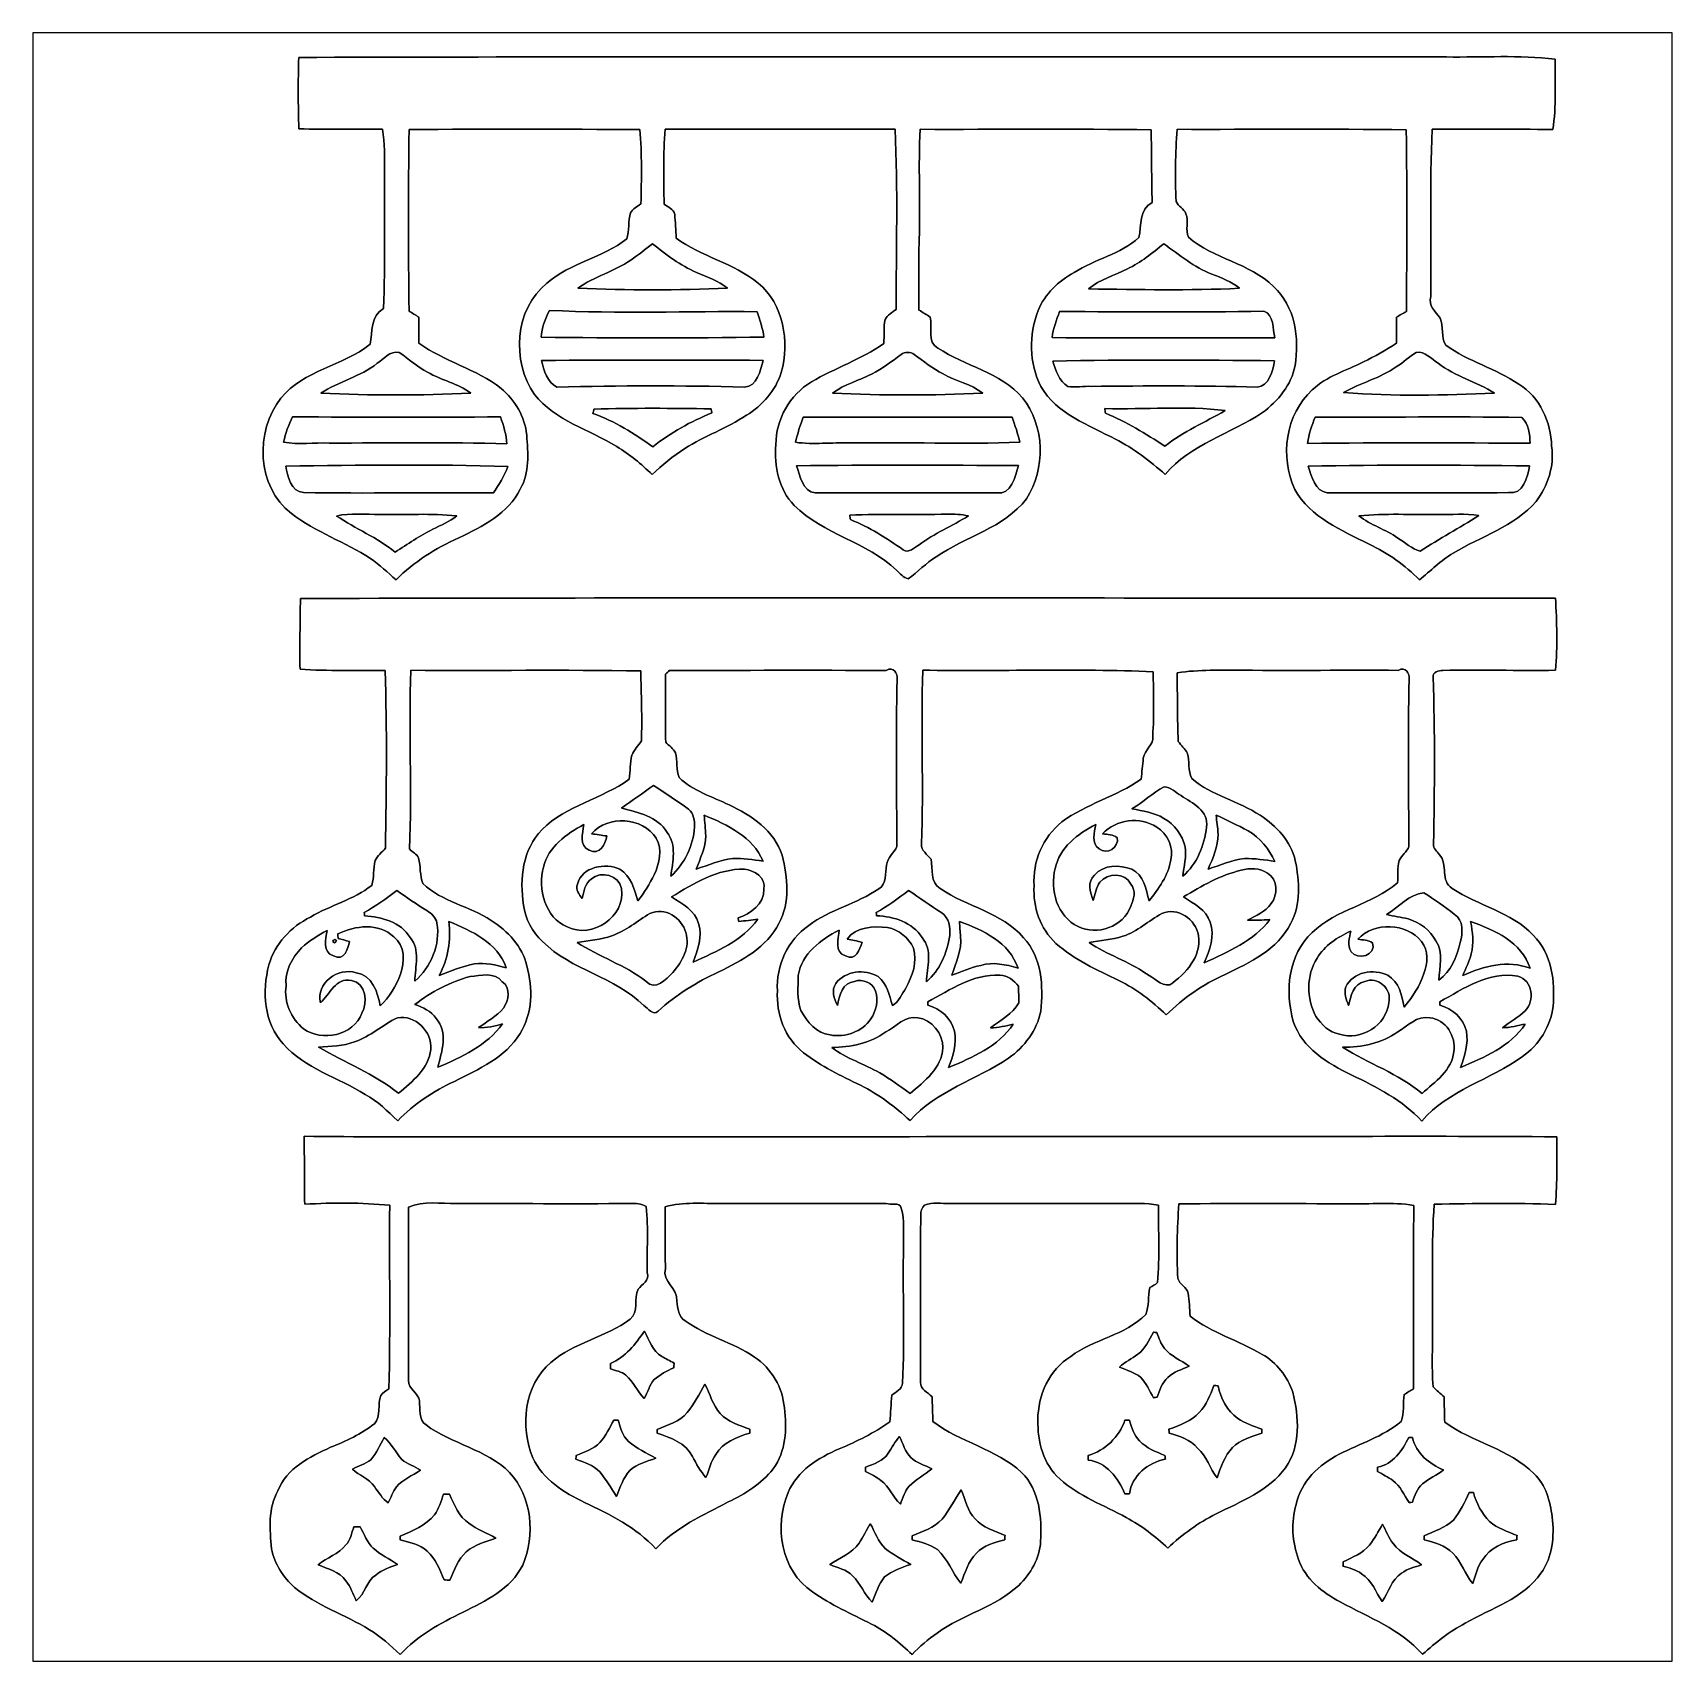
# Model space of a CAD drawing. Header units: centimetres. Extents: x -16.8 to 16.8, y -16.7 to 16.7.
import ezdxf

# ---------------------------------------------------------------- set-up
doc = ezdxf.new("R2010")
doc.units = ezdxf.units.CM
doc.header["$MEASUREMENT"] = 0
doc.layers.add('Layer 1', color=7, linetype='Continuous')

msp = doc.modelspace()

# ---------------------------------------------------------------- linework, layer by layer
at = {"layer": 'Layer 1', "color": 7}
for points, knots in [([(-16.77458, 16.66875), (-16.77458, 16.66875), (16.77458, 16.66875), (16.77458, 16.66875), (16.77458, 16.66875), (16.77458, 16.66875), (16.77458, -16.66875), (16.77458, -16.66875), (16.77458, -16.66875), (16.77458, -16.66875), (-16.77458, -16.66875), (-16.77458, -16.66875), (-16.77458, -16.66875), (-16.77458, -16.66875), (-16.77458, 16.66875), (-16.77458, 16.66875), (-16.77458, 16.66875), (-16.77458, 16.66875), (-16.77458, 16.66875), (-16.77458, 16.66875)], [0, 0, 0, 0, 0.16666667, 0.16666667, 0.16666667, 0.16666667, 0.33333333, 0.33333333, 0.33333333, 0.33333333, 0.5, 0.5, 0.5, 0.5, 0.66666667, 0.66666667, 0.66666667, 0.66666667, 1, 1, 1, 1]), ([(-11.33122, 16.16392), (-11.34569, 15.67639), (-11.34569, 15.18885), (-11.33087, 14.70166), (-11.33087, 14.70166), (-10.76113, 14.68755), (-10.19069, 14.69284), (-9.6206, 14.69778), (-9.6206, 14.69778), (-9.55993, 14.40674), (-9.58321, 14.10617), (-9.57404, 13.81125), (-9.57404, 13.81125), (-9.58779, 12.88097), (-9.55922, 11.95035), (-9.5952, 11.02078), (-9.5952, 11.02078), (-9.86896, 10.86979), (-9.82028, 10.54841), (-9.87319, 10.29194), (-9.87319, 10.29194), (-10.42846, 9.84426), (-11.22751, 9.76171), (-11.69529, 9.18986), (-11.69529, 9.18986), (-12.23433, 8.51359), (-12.19588, 7.37023), (-11.48256, 6.8266), (-11.48256, 6.8266), (-10.98832, 6.44207), (-10.38296, 6.24664), (-9.8619, 5.90656), (-9.8619, 5.90656), (-9.67775, 5.77462), (-9.51265, 5.61763), (-9.3405, 5.47088), (-9.3405, 5.47088), (-8.9722, 5.83706), (-8.52911, 6.11858), (-8.05603, 6.32883), (-8.05603, 6.32883), (-7.57308, 6.56484), (-7.04815, 6.82237), (-6.79873, 7.32755), (-6.79873, 7.32755), (-6.60435, 7.65916), (-6.63751, 8.06626), (-6.66715, 8.43386), (-6.66715, 8.43386), (-6.70243, 8.80674), (-6.90951, 9.14823), (-7.19067, 9.38847), (-7.19067, 9.38847), (-7.70008, 9.78817), (-8.34849, 9.9374), (-8.87413, 10.31134), (-8.87413, 10.31134), (-8.87413, 10.44504), (-8.87413, 10.7128), (-8.87413, 10.84686), (-8.87413, 10.84686), (-8.9408, 10.88919), (-9.00818, 10.93011), (-9.07521, 10.97104), (-9.07521, 10.97104), (-9.08791, 12.20929), (-9.09355, 13.44754), (-9.07274, 14.68543), (-9.07274, 14.68543), (-7.49829, 14.70307), (-5.92384, 14.68967), (-4.3494, 14.69178), (-4.3494, 14.69178), (-4.30953, 14.18343), (-4.318, 13.67296), (-4.33035, 13.16355), (-4.33035, 13.16355), (-4.40549, 13.10922), (-4.49509, 13.06583), (-4.54413, 12.98399), (-4.54413, 12.98399), (-4.59387, 12.81042), (-4.56318, 12.62133), (-4.61786, 12.44882), (-4.61786, 12.44882), (-5.11739, 12.06465), (-5.77215, 11.95846), (-6.25193, 11.54289), (-6.25193, 11.54289), (-6.92044, 11.00843), (-6.979, 9.94163), (-6.50875, 9.26077), (-6.50875, 9.26077), (-6.07519, 8.72666), (-5.38692, 8.54569), (-4.82212, 8.19573), (-4.82212, 8.19573), (-4.55718, 8.03981), (-4.32294, 7.83943), (-4.10245, 7.62635), (-4.10245, 7.62635), (-3.88479, 7.81085), (-3.67877, 8.01088), (-3.43076, 8.15587), (-3.43076, 8.15587), (-3.03107, 8.42081), (-2.56681, 8.56615), (-2.17205, 8.83955), (-2.17205, 8.83955), (-1.84256, 9.0364), (-1.5748, 9.34685), (-1.45662, 9.71409), (-1.45662, 9.71409), (-1.28764, 10.34309), (-1.40264, 11.11532), (-1.93252, 11.54254), (-1.93252, 11.54254), (-2.43064, 11.95387), (-3.08928, 12.08511), (-3.60856, 12.46434), (-3.60856, 12.46434), (-3.61386, 12.62662), (-3.62232, 12.7889), (-3.63855, 12.95047), (-3.63855, 12.95047), (-3.66219, 13.05736), (-3.77543, 13.10217), (-3.8548, 13.16108), (-3.8548, 13.16108), (-3.86821, 13.67155), (-3.87244, 14.18308), (-3.83293, 14.69249), (-3.83293, 14.69249), (-2.26448, 14.69355), (-0.69603, 14.69425), (0.87242, 14.69214), (0.87242, 14.69214), (0.93133, 13.46412), (0.89147, 12.23327), (0.89218, 11.0042), (0.89218, 11.0042), (0.81456, 10.94176), (0.71367, 10.89519), (0.67098, 10.80029), (0.67098, 10.80029), (0.629, 10.64084), (0.65405, 10.47221), (0.641, 10.30922), (0.641, 10.30922), (0.18203, 9.98185), (-0.36019, 9.80757), (-0.84173, 9.52041), (-0.84173, 9.52041), (-1.28517, 9.25512), (-1.56951, 8.75418), (-1.56845, 8.23771), (-1.56845, 8.23771), (-1.60973, 7.79533), (-1.50954, 7.31943), (-1.19063, 6.99347), (-1.19063, 6.99347), (-0.59549, 6.39692), (0.29528, 6.24699), (0.9017, 5.6642), (0.9017, 5.6642), (0.97578, 5.60246), (1.03893, 5.51427), (1.13736, 5.48852), (1.13736, 5.48852), (1.3402, 5.62398), (1.49966, 5.81695), (1.71485, 5.9376), (1.71485, 5.9376), (2.31422, 6.36164), (3.0988, 6.52498), (3.55988, 7.12999), (3.55988, 7.12999), (3.95605, 7.73853), (3.93735, 8.62224), (3.48086, 9.19586), (3.48086, 9.19586), (3.02577, 9.72256), (2.30576, 9.84074), (1.74731, 10.21539), (1.74731, 10.21539), (1.51024, 10.32827), (1.64571, 10.64895), (1.59103, 10.84933), (1.59103, 10.84933), (1.51447, 10.89766), (1.43686, 10.94422), (1.35996, 10.99185), (1.35996, 10.99185), (1.35784, 11.47339), (1.35326, 11.95493), (1.36419, 12.43612), (1.36419, 12.43612), (1.39453, 13.18789), (1.34126, 13.94107), (1.38677, 14.69249), (1.38677, 14.69249), (2.96157, 14.68755), (4.53637, 14.70695), (6.11117, 14.68191), (6.11117, 14.68191), (6.12246, 14.18661), (6.11928, 13.69095), (6.13128, 13.19565), (6.13128, 13.19565), (5.85752, 13.04361), (5.9122, 12.73316), (5.86246, 12.47704), (5.86246, 12.47704), (5.48287, 12.13485), (4.95829, 12.03537), (4.53637, 11.7602), (4.53637, 11.7602), (4.21569, 11.58557), (3.937, 11.32417), (3.79801, 10.98056), (3.79801, 10.98056), (3.60715, 10.48597), (3.61209, 9.90459), (3.85551, 9.42904), (3.85551, 9.42904), (4.18571, 8.85931), (4.83376, 8.64094), (5.38162, 8.34672), (5.38162, 8.34672), (5.7598, 8.16575), (6.08365, 7.89658), (6.40115, 7.62706), (6.40115, 7.62706), (6.92115, 8.25112), (7.73747, 8.45679), (8.39258, 8.89353), (8.39258, 8.89353), (8.7062, 9.13201), (8.98419, 9.45762), (9.05545, 9.85661), (9.05545, 9.85661), (9.15176, 10.41682), (9.05545, 11.07228), (8.61624, 11.47374), (8.61624, 11.47374), (8.12518, 11.95846), (7.38752, 12.03466), (6.87317, 12.48375), (6.87317, 12.48375), (6.80791, 12.63615), (6.88093, 12.80971), (6.82378, 12.96458), (6.82378, 12.96458), (6.7818, 13.06689), (6.66221, 13.11451), (6.62446, 13.21752), (6.62446, 13.21752), (6.59024, 13.70859), (6.61176, 14.20177), (6.64175, 14.69249), (6.64175, 14.69249), (8.20455, 14.68755), (9.76771, 14.7066), (11.33052, 14.68226), (11.33052, 14.68226), (11.35309, 13.44224), (11.34004, 12.20223), (11.33792, 10.96222), (11.33792, 10.96222), (11.26878, 10.92412), (11.19964, 10.88672), (11.13155, 10.84792), (11.13155, 10.84792), (11.13155, 10.71386), (11.1319, 10.44575), (11.1319, 10.31169), (11.1319, 10.31169), (10.91353, 10.17305), (10.68846, 10.04499), (10.45563, 9.93246), (10.45563, 9.93246), (10.10179, 9.75078), (9.70421, 9.6393), (9.40964, 9.35778), (9.40964, 9.35778), (8.85754, 8.85684), (8.74254, 7.98336), (9.05051, 7.32084), (9.05051, 7.32084), (9.36942, 6.74088), (10.01466, 6.49005), (10.57028, 6.19654), (10.57028, 6.19654), (10.95728, 6.02121), (11.30335, 5.76651), (11.60357, 5.46664), (11.60357, 5.46664), (11.82829, 5.65573), (12.03713, 5.8674), (12.29325, 6.01486), (12.29325, 6.01486), (12.86263, 6.36023), (13.5382, 6.55708), (13.98905, 7.07249), (13.98905, 7.07249), (14.22859, 7.39246), (14.36687, 7.80062), (14.30655, 8.20314), (14.30655, 8.20314), (14.29597, 8.69809), (14.07089, 9.21067), (13.63592, 9.47314), (13.63592, 9.47314), (13.17202, 9.80052), (12.59734, 9.93105), (12.14473, 10.27606), (12.14473, 10.27606), (12.02584, 10.43093), (12.11086, 10.66024), (12.02443, 10.82957), (12.02443, 10.82957), (11.9313, 10.96328), (11.77396, 11.07793), (11.83428, 11.26949), (11.83428, 11.26949), (11.84451, 12.41037), (11.80818, 13.55266), (11.86215, 14.69284), (11.86215, 14.69284), (12.68448, 14.69319), (13.5068, 14.69531), (14.32913, 14.68967), (14.32913, 14.68967), (14.41132, 15.16309), (14.36864, 15.64852), (14.37887, 16.12653), (14.37887, 16.12653), (13.64086, 16.22037), (12.89438, 16.1604), (12.15319, 16.17451), (12.15319, 16.17451), (4.32506, 16.16816), (-3.50308, 16.18932), (-11.33122, 16.16392), (-11.33122, 16.16392), (-11.33122, 16.16392), (-11.33122, 16.16392), (-11.33122, 16.16392)], [0, 0, 0, 0, 0.01136364, 0.01136364, 0.01136364, 0.01136364, 0.02272727, 0.02272727, 0.02272727, 0.02272727, 0.03409091, 0.03409091, 0.03409091, 0.03409091, 0.04545455, 0.04545455, 0.04545455, 0.04545455, 0.05681818, 0.05681818, 0.05681818, 0.05681818, 0.06818182, 0.06818182, 0.06818182, 0.06818182, 0.07954545, 0.07954545, 0.07954545, 0.07954545, 0.09090909, 0.09090909, 0.09090909, 0.09090909, 0.10227273, 0.10227273, 0.10227273, 0.10227273, 0.11363636, 0.11363636, 0.11363636, 0.11363636, 0.125, 0.125, 0.125, 0.125, 0.13636364, 0.13636364, 0.13636364, 0.13636364, 0.14772727, 0.14772727, 0.14772727, 0.14772727, 0.15909091, 0.15909091, 0.15909091, 0.15909091, 0.17045455, 0.17045455, 0.17045455, 0.17045455, 0.18181818, 0.18181818, 0.18181818, 0.18181818, 0.19318182, 0.19318182, 0.19318182, 0.19318182, 0.20454545, 0.20454545, 0.20454545, 0.20454545, 0.21590909, 0.21590909, 0.21590909, 0.21590909, 0.22727273, 0.22727273, 0.22727273, 0.22727273, 0.23863636, 0.23863636, 0.23863636, 0.23863636, 0.25, 0.25, 0.25, 0.25, 0.26136364, 0.26136364, 0.26136364, 0.26136364, 0.27272727, 0.27272727, 0.27272727, 0.27272727, 0.28409091, 0.28409091, 0.28409091, 0.28409091, 0.29545455, 0.29545455, 0.29545455, 0.29545455, 0.30681818, 0.30681818, 0.30681818, 0.30681818, 0.31818182, 0.31818182, 0.31818182, 0.31818182, 0.32954545, 0.32954545, 0.32954545, 0.32954545, 0.34090909, 0.34090909, 0.34090909, 0.34090909, 0.35227273, 0.35227273, 0.35227273, 0.35227273, 0.36363636, 0.36363636, 0.36363636, 0.36363636, 0.375, 0.375, 0.375, 0.375, 0.38636364, 0.38636364, 0.38636364, 0.38636364, 0.39772727, 0.39772727, 0.39772727, 0.39772727, 0.40909091, 0.40909091, 0.40909091, 0.40909091, 0.42045455, 0.42045455, 0.42045455, 0.42045455, 0.43181818, 0.43181818, 0.43181818, 0.43181818, 0.44318182, 0.44318182, 0.44318182, 0.44318182, 0.45454545, 0.45454545, 0.45454545, 0.45454545, 0.46590909, 0.46590909, 0.46590909, 0.46590909, 0.47727273, 0.47727273, 0.47727273, 0.47727273, 0.48863636, 0.48863636, 0.48863636, 0.48863636, 0.5, 0.5, 0.5, 0.5, 0.51136364, 0.51136364, 0.51136364, 0.51136364, 0.52272727, 0.52272727, 0.52272727, 0.52272727, 0.53409091, 0.53409091, 0.53409091, 0.53409091, 0.54545455, 0.54545455, 0.54545455, 0.54545455, 0.55681818, 0.55681818, 0.55681818, 0.55681818, 0.56818182, 0.56818182, 0.56818182, 0.56818182, 0.57954545, 0.57954545, 0.57954545, 0.57954545, 0.59090909, 0.59090909, 0.59090909, 0.59090909, 0.60227273, 0.60227273, 0.60227273, 0.60227273, 0.61363636, 0.61363636, 0.61363636, 0.61363636, 0.625, 0.625, 0.625, 0.625, 0.63636364, 0.63636364, 0.63636364, 0.63636364, 0.64772727, 0.64772727, 0.64772727, 0.64772727, 0.65909091, 0.65909091, 0.65909091, 0.65909091, 0.67045455, 0.67045455, 0.67045455, 0.67045455, 0.68181818, 0.68181818, 0.68181818, 0.68181818, 0.69318182, 0.69318182, 0.69318182, 0.69318182, 0.70454545, 0.70454545, 0.70454545, 0.70454545, 0.71590909, 0.71590909, 0.71590909, 0.71590909, 0.72727273, 0.72727273, 0.72727273, 0.72727273, 0.73863636, 0.73863636, 0.73863636, 0.73863636, 0.75, 0.75, 0.75, 0.75, 0.76136364, 0.76136364, 0.76136364, 0.76136364, 0.77272727, 0.77272727, 0.77272727, 0.77272727, 0.78409091, 0.78409091, 0.78409091, 0.78409091, 0.79545455, 0.79545455, 0.79545455, 0.79545455, 0.80681818, 0.80681818, 0.80681818, 0.80681818, 0.81818182, 0.81818182, 0.81818182, 0.81818182, 0.82954545, 0.82954545, 0.82954545, 0.82954545, 0.84090909, 0.84090909, 0.84090909, 0.84090909, 0.85227273, 0.85227273, 0.85227273, 0.85227273, 0.86363636, 0.86363636, 0.86363636, 0.86363636, 0.875, 0.875, 0.875, 0.875, 0.88636364, 0.88636364, 0.88636364, 0.88636364, 0.89772727, 0.89772727, 0.89772727, 0.89772727, 0.90909091, 0.90909091, 0.90909091, 0.90909091, 0.92045455, 0.92045455, 0.92045455, 0.92045455, 0.93181818, 0.93181818, 0.93181818, 0.93181818, 0.94318182, 0.94318182, 0.94318182, 0.94318182, 0.95454545, 0.95454545, 0.95454545, 0.95454545, 0.96590909, 0.96590909, 0.96590909, 0.96590909, 0.97727273, 0.97727273, 0.97727273, 0.97727273, 1, 1, 1, 1]), ([(-4.53708, 12.01702), (-4.38256, 12.11792), (-4.24603, 12.24315), (-4.09222, 12.34581), (-4.09222, 12.34581), (-3.80929, 12.12921), (-3.52496, 11.90307), (-3.1944, 11.76267), (-3.1944, 11.76267), (-2.97991, 11.66107), (-2.74214, 11.59616), (-2.55976, 11.43776), (-2.55976, 11.43776), (-3.57999, 11.39719), (-4.60304, 11.39437), (-5.62293, 11.43917), (-5.62293, 11.43917), (-5.28602, 11.67765), (-4.87504, 11.78031), (-4.53708, 12.01702)], [0, 0, 0, 0, 0.16666667, 0.16666667, 0.16666667, 0.16666667, 0.33333333, 0.33333333, 0.33333333, 0.33333333, 0.5, 0.5, 0.5, 0.5, 0.66666667, 0.66666667, 0.66666667, 0.66666667, 1, 1, 1, 1]), ([(5.62716, 11.83675), (5.90197, 11.96199), (6.12951, 12.16554), (6.36976, 12.34475), (6.36976, 12.34475), (6.69114, 12.12956), (6.98853, 11.86709), (7.35401, 11.7288), (7.35401, 11.7288), (7.54909, 11.64802), (7.75617, 11.57958), (7.91739, 11.43741), (7.91739, 11.43741), (6.8901, 11.39155), (5.8607, 11.40848), (4.8327, 11.42612), (4.8327, 11.42612), (5.06271, 11.62368), (5.36222, 11.70093), (5.62716, 11.83675)], [0, 0, 0, 0, 0.16666667, 0.16666667, 0.16666667, 0.16666667, 0.33333333, 0.33333333, 0.33333333, 0.33333333, 0.5, 0.5, 0.5, 0.5, 0.66666667, 0.66666667, 0.66666667, 0.66666667, 1, 1, 1, 1]), ([(-6.19866, 10.9855), (-4.78473, 10.91248), (-3.36762, 10.97351), (-1.95263, 10.95904), (-1.95263, 10.95904), (-1.89548, 10.789), (-1.83938, 10.61755), (-1.81293, 10.43905), (-1.81293, 10.43905), (-3.33234, 10.41329), (-4.85246, 10.41894), (-6.37187, 10.43517), (-6.37187, 10.43517), (-6.35529, 10.6299), (-6.29567, 10.81687), (-6.19866, 10.9855)], [0, 0, 0, 0, 0.2, 0.2, 0.2, 0.2, 0.4, 0.4, 0.4, 0.4, 0.6, 0.6, 0.6, 0.6, 1, 1, 1, 1]), ([(4.23792, 10.96222), (5.62998, 10.95551), (7.0231, 10.94176), (8.41481, 10.96786), (8.41481, 10.96786), (8.63247, 10.90401), (8.59719, 10.6045), (8.6427, 10.42599), (8.6427, 10.42599), (7.12329, 10.42423), (5.60352, 10.42211), (4.08376, 10.42705), (4.08376, 10.42705), (4.11021, 10.61191), (4.1716, 10.78865), (4.23792, 10.96222)], [0, 0, 0, 0, 0.2, 0.2, 0.2, 0.2, 0.4, 0.4, 0.4, 0.4, 0.6, 0.6, 0.6, 0.6, 1, 1, 1, 1]), ([(-9.72608, 9.90353), (-9.58497, 9.98855), (-9.46785, 10.166), (-9.27841, 10.12331), (-9.27841, 10.12331), (-9.08085, 9.99455), (-8.90693, 9.83015), (-8.69527, 9.7215), (-8.69527, 9.7215), (-8.4134, 9.55111), (-8.07367, 9.49325), (-7.81156, 9.28934), (-7.81156, 9.28934), (-8.83391, 9.24242), (-9.86049, 9.24137), (-10.88284, 9.29005), (-10.88284, 9.29005), (-10.5156, 9.52853), (-10.0711, 9.62554), (-9.72608, 9.90353)], [0, 0, 0, 0, 0.16666667, 0.16666667, 0.16666667, 0.16666667, 0.33333333, 0.33333333, 0.33333333, 0.33333333, 0.5, 0.5, 0.5, 0.5, 0.66666667, 0.66666667, 0.66666667, 0.66666667, 1, 1, 1, 1]), ([(0.99448, 10.08098), (1.06962, 10.14271), (1.18639, 10.13919), (1.2633, 10.08027), (1.2633, 10.08027), (1.45874, 9.94727), (1.64006, 9.79135), (1.85349, 9.68657), (1.85349, 9.68657), (2.1149, 9.53417), (2.42641, 9.47984), (2.66594, 9.28934), (2.66594, 9.28934), (1.64183, 9.24242), (0.61383, 9.24101), (-0.40958, 9.2904), (-0.40958, 9.2904), (-0.16898, 9.47526), (0.13511, 9.54546), (0.40076, 9.68587), (0.40076, 9.68587), (0.61383, 9.79346), (0.80292, 9.94057), (0.99448, 10.08098)], [0, 0, 0, 0, 0.14285714, 0.14285714, 0.14285714, 0.14285714, 0.28571429, 0.28571429, 0.28571429, 0.28571429, 0.42857143, 0.42857143, 0.42857143, 0.42857143, 0.57142857, 0.57142857, 0.57142857, 0.57142857, 0.71428571, 0.71428571, 0.71428571, 0.71428571, 1, 1, 1, 1]), ([(11.53548, 10.12225), (11.72351, 10.16071), (11.84028, 9.98537), (11.98421, 9.90494), (11.98421, 9.90494), (12.32817, 9.62589), (12.77514, 9.53241), (13.14027, 9.2897), (13.14027, 9.2897), (12.11192, 9.2523), (11.07687, 9.21985), (10.05064, 9.30557), (10.05064, 9.30557), (10.39848, 9.50277), (10.79782, 9.59697), (11.12767, 9.82768), (11.12767, 9.82768), (11.27442, 9.91094), (11.3859, 10.04429), (11.53548, 10.12225)], [0, 0, 0, 0, 0.16666667, 0.16666667, 0.16666667, 0.16666667, 0.33333333, 0.33333333, 0.33333333, 0.33333333, 0.5, 0.5, 0.5, 0.5, 0.66666667, 0.66666667, 0.66666667, 0.66666667, 1, 1, 1, 1]), ([(-6.36376, 9.95927), (-4.85105, 9.97232), (-3.33834, 9.96703), (-1.82563, 9.96209), (-1.82563, 9.96209), (-1.88948, 9.76348), (-1.94522, 9.42128), (-2.21086, 9.4167), (-2.21086, 9.4167), (-3.48968, 9.44986), (-4.77026, 9.44562), (-6.04908, 9.41705), (-6.04908, 9.41705), (-6.25228, 9.50842), (-6.31084, 9.75783), (-6.36376, 9.95927)], [0, 0, 0, 0, 0.2, 0.2, 0.2, 0.2, 0.4, 0.4, 0.4, 0.4, 0.6, 0.6, 0.6, 0.6, 1, 1, 1, 1]), ([(4.09716, 9.94833), (5.60952, 9.98079), (7.12294, 9.97126), (8.63565, 9.95362), (8.63565, 9.95362), (8.59825, 9.74796), (8.5284, 9.43363), (8.27793, 9.41493), (8.27793, 9.41493), (7.14763, 9.44809), (6.01627, 9.4421), (4.88597, 9.4301), (4.88597, 9.4301), (4.72581, 9.43892), (4.56353, 9.39906), (4.40478, 9.42869), (4.40478, 9.42869), (4.2231, 9.53841), (4.16348, 9.75889), (4.09716, 9.94833)], [0, 0, 0, 0, 0.16666667, 0.16666667, 0.16666667, 0.16666667, 0.33333333, 0.33333333, 0.33333333, 0.33333333, 0.5, 0.5, 0.5, 0.5, 0.66666667, 0.66666667, 0.66666667, 0.66666667, 1, 1, 1, 1]), ([(-11.45963, 8.80533), (-10.04217, 8.79863), (-8.62436, 8.80181), (-7.20654, 8.80357), (-7.20654, 8.80357), (-7.13669, 8.62647), (-7.08836, 8.44232), (-7.07108, 8.25218), (-7.07108, 8.25218), (-8.28252, 8.29204), (-9.49501, 8.2677), (-10.70681, 8.26982), (-10.70681, 8.26982), (-11.01796, 8.28111), (-11.33334, 8.23242), (-11.64167, 8.28887), (-11.64167, 8.28887), (-11.59792, 8.46631), (-11.5443, 8.6427), (-11.45963, 8.80533)], [0, 0, 0, 0, 0.16666667, 0.16666667, 0.16666667, 0.16666667, 0.33333333, 0.33333333, 0.33333333, 0.33333333, 0.5, 0.5, 0.5, 0.5, 0.66666667, 0.66666667, 0.66666667, 0.66666667, 1, 1, 1, 1]), ([(-5.29202, 8.9662), (-4.49227, 8.9856), (-3.69217, 8.98454), (-2.89207, 8.96902), (-2.89207, 8.96902), (-2.88854, 8.94821), (-2.88149, 8.90623), (-2.87796, 8.88541), (-2.87796, 8.88541), (-3.30941, 8.71044), (-3.72216, 8.48536), (-4.08517, 8.19185), (-4.08517, 8.19185), (-4.46581, 8.46596), (-4.86833, 8.71679), (-5.31178, 8.87695), (-5.31178, 8.87695), (-5.30684, 8.89952), (-5.29696, 8.94397), (-5.29202, 8.9662)], [0, 0, 0, 0, 0.16666667, 0.16666667, 0.16666667, 0.16666667, 0.33333333, 0.33333333, 0.33333333, 0.33333333, 0.5, 0.5, 0.5, 0.5, 0.66666667, 0.66666667, 0.66666667, 0.66666667, 1, 1, 1, 1]), ([(-1.00789, 8.8011), (0.41628, 8.80251), (1.84079, 8.80216), (3.26531, 8.8011), (3.26531, 8.8011), (3.32599, 8.63212), (3.38561, 8.46173), (3.42406, 8.28604), (3.42406, 8.28604), (2.2666, 8.24371), (1.10561, 8.29063), (-0.05292, 8.27123), (-0.05292, 8.27123), (-0.42369, 8.2864), (-0.79798, 8.23277), (-1.16628, 8.28604), (-1.16628, 8.28604), (-1.12748, 8.46173), (-1.06892, 8.63177), (-1.00789, 8.8011)], [0, 0, 0, 0, 0.16666667, 0.16666667, 0.16666667, 0.16666667, 0.33333333, 0.33333333, 0.33333333, 0.33333333, 0.5, 0.5, 0.5, 0.5, 0.66666667, 0.66666667, 0.66666667, 0.66666667, 1, 1, 1, 1]), ([(5.16467, 8.97678), (5.98487, 8.95103), (6.8139, 9.03852), (7.62952, 8.93586), (7.62952, 8.93586), (7.21501, 8.69527), (6.76875, 8.50759), (6.39233, 8.20349), (6.39233, 8.20349), (6.00569, 8.46173), (5.60458, 8.70091), (5.1756, 8.88189), (5.1756, 8.88189), (5.17278, 8.90552), (5.16714, 8.95315), (5.16467, 8.97678)], [0, 0, 0, 0, 0.2, 0.2, 0.2, 0.2, 0.4, 0.4, 0.4, 0.4, 0.6, 0.6, 0.6, 0.6, 1, 1, 1, 1]), ([(9.46644, 8.80286), (10.87649, 8.79052), (12.28725, 8.82121), (13.69695, 8.79122), (13.69695, 8.79122), (13.83947, 8.65893), (13.86276, 8.44973), (13.86664, 8.26523), (13.86664, 8.26523), (12.34793, 8.27687), (10.82922, 8.27687), (9.31086, 8.26347), (9.31086, 8.26347), (9.33909, 8.44973), (9.398, 8.62824), (9.46644, 8.80286)], [0, 0, 0, 0, 0.2, 0.2, 0.2, 0.2, 0.4, 0.4, 0.4, 0.4, 0.6, 0.6, 0.6, 0.6, 1, 1, 1, 1]), ([(-11.59651, 7.79886), (-10.08204, 7.81791), (-8.5658, 7.83661), (-7.05238, 7.78969), (-7.05238, 7.78969), (-7.12364, 7.59495), (-7.23688, 7.42033), (-7.34977, 7.24711), (-7.34977, 7.24711), (-8.64517, 7.25946), (-9.94128, 7.23547), (-11.23668, 7.25487), (-11.23668, 7.25487), (-11.49491, 7.27498), (-11.55912, 7.59284), (-11.59651, 7.79886)], [0, 0, 0, 0, 0.2, 0.2, 0.2, 0.2, 0.4, 0.4, 0.4, 0.4, 0.6, 0.6, 0.6, 0.6, 1, 1, 1, 1]), ([(-1.14653, 7.80627), (0.3683, 7.82073), (1.88313, 7.81579), (3.3976, 7.80944), (3.3976, 7.80944), (3.32458, 7.59319), (3.26214, 7.20161), (2.94746, 7.25241), (2.94746, 7.25241), (1.71132, 7.24676), (0.47519, 7.245), (-0.76059, 7.25205), (-0.76059, 7.25205), (-1.02941, 7.27287), (-1.06927, 7.60871), (-1.14653, 7.80627)], [0, 0, 0, 0, 0.2, 0.2, 0.2, 0.2, 0.4, 0.4, 0.4, 0.4, 0.6, 0.6, 0.6, 0.6, 1, 1, 1, 1]), ([(9.32356, 7.79639), (10.83345, 7.82849), (12.34475, 7.82002), (13.85464, 7.80097), (13.85464, 7.80097), (13.81478, 7.57731), (13.73152, 7.20337), (13.42355, 7.25452), (13.42355, 7.25452), (12.18812, 7.24359), (10.95199, 7.24641), (9.71691, 7.25241), (9.71691, 7.25241), (9.45656, 7.28204), (9.40364, 7.59037), (9.32356, 7.79639)], [0, 0, 0, 0, 0.2, 0.2, 0.2, 0.2, 0.4, 0.4, 0.4, 0.4, 0.6, 0.6, 0.6, 0.6, 1, 1, 1, 1]), ([(-10.56181, 6.77616), (-10.26901, 6.84424), (-9.96633, 6.80579), (-9.66929, 6.80579), (-9.66929, 6.80579), (-9.14612, 6.79344), (-8.62048, 6.8386), (-8.09943, 6.77792), (-8.09943, 6.77792), (-8.24442, 6.65762), (-8.42292, 6.59024), (-8.58838, 6.50452), (-8.58838, 6.50452), (-8.8586, 6.37258), (-9.10555, 6.20007), (-9.35884, 6.03885), (-9.35884, 6.03885), (-9.72996, 6.33236), (-10.16811, 6.51933), (-10.56181, 6.77616)], [0, 0, 0, 0, 0.16666667, 0.16666667, 0.16666667, 0.16666667, 0.33333333, 0.33333333, 0.33333333, 0.33333333, 0.5, 0.5, 0.5, 0.5, 0.66666667, 0.66666667, 0.66666667, 0.66666667, 1, 1, 1, 1]), ([(-0.05398, 6.7945), (0.60925, 6.82061), (1.27317, 6.79838), (1.93675, 6.8132), (1.93675, 6.8132), (2.08245, 6.81884), (2.2285, 6.80791), (2.37173, 6.77968), (2.37173, 6.77968), (2.04188, 6.57084), (1.67499, 6.42338), (1.36313, 6.18349), (1.36313, 6.18349), (1.27, 6.13904), (1.15041, 6.00004), (1.03823, 6.08436), (1.03823, 6.08436), (0.69603, 6.32037), (0.34608, 6.55144), (-0.04339, 6.70207), (-0.04339, 6.70207), (-0.04621, 6.72536), (-0.05151, 6.77157), (-0.05398, 6.7945)], [0, 0, 0, 0, 0.14285714, 0.14285714, 0.14285714, 0.14285714, 0.28571429, 0.28571429, 0.28571429, 0.28571429, 0.42857143, 0.42857143, 0.42857143, 0.42857143, 0.57142857, 0.57142857, 0.57142857, 0.57142857, 0.71428571, 0.71428571, 0.71428571, 0.71428571, 1, 1, 1, 1]), ([(10.36426, 6.77792), (10.90083, 6.83719), (11.44164, 6.79556), (11.97998, 6.80861), (11.97998, 6.80861), (12.25867, 6.8005), (12.5409, 6.83366), (12.81712, 6.78356), (12.81712, 6.78356), (12.42236, 6.53415), (12.00997, 6.31119), (11.61838, 6.0579), (11.61838, 6.0579), (11.44305, 6.09671), (11.31394, 6.24029), (11.16012, 6.32531), (11.16012, 6.32531), (10.90965, 6.50275), (10.60556, 6.58777), (10.36426, 6.77792)], [0, 0, 0, 0, 0.16666667, 0.16666667, 0.16666667, 0.16666667, 0.33333333, 0.33333333, 0.33333333, 0.33333333, 0.5, 0.5, 0.5, 0.5, 0.66666667, 0.66666667, 0.66666667, 0.66666667, 1, 1, 1, 1]), ([(-11.29559, 5.0867), (-11.3097, 4.6041), (-11.30794, 4.12115), (-11.30618, 3.6382), (-11.30618, 3.6382), (-10.72656, 3.60116), (-10.14518, 3.61879), (-9.56486, 3.61491), (-9.56486, 3.61491), (-9.52324, 2.40277), (-9.53523, 1.1878), (-9.55993, -0.02505), (-9.55993, -0.02505), (-9.62378, -0.11113), (-9.72467, -0.17568), (-9.76595, -0.27834), (-9.76595, -0.27834), (-9.8111, -0.44344), (-9.785, -0.6223), (-9.83791, -0.78493), (-9.83791, -0.78493), (-10.21186, -1.07915), (-10.68564, -1.19309), (-11.09204, -1.43334), (-11.09204, -1.43334), (-11.4875, -1.63442), (-11.82829, -1.97944), (-11.94435, -2.41547), (-11.94435, -2.41547), (-12.0844, -2.95945), (-12.04701, -3.59833), (-11.65013, -4.03049), (-11.65013, -4.03049), (-11.20316, -4.53919), (-10.52795, -4.7184), (-9.9695, -5.06765), (-9.9695, -5.06765), (-9.71515, -5.20347), (-9.51548, -5.41267), (-9.30451, -5.60423), (-9.30451, -5.60423), (-8.97502, -5.26168), (-8.57462, -4.99921), (-8.14634, -4.79778), (-8.14634, -4.79778), (-7.65104, -4.54907), (-7.10177, -4.31165), (-6.80297, -3.81811), (-6.80297, -3.81811), (-6.54438, -3.40995), (-6.5405, -2.8896), (-6.66256, -2.43487), (-6.66256, -2.43487), (-6.75499, -2.03482), (-7.05344, -1.71556), (-7.39528, -1.50495), (-7.39528, -1.50495), (-7.83625, -1.20897), (-8.39893, -1.12219), (-8.78981, -0.7493), (-8.78981, -0.7493), (-8.85649, -0.58244), (-8.83779, -0.39582), (-8.87871, -0.22366), (-8.87871, -0.22366), (-8.91999, -0.14464), (-9.00324, -0.09948), (-9.06674, -0.04022), (-9.06674, -0.04022), (-9.01206, 1.17828), (-9.08226, 2.40065), (-9.04064, 3.61809), (-9.04064, 3.61809), (-7.47183, 3.6068), (-5.90268, 3.63114), (-4.33388, 3.60504), (-4.33388, 3.60504), (-4.32259, 3.12737), (-4.30177, 2.64866), (-4.32118, 2.17064), (-4.32118, 2.17064), (-4.37833, 2.06904), (-4.47358, 1.99002), (-4.51591, 1.87995), (-4.51591, 1.87995), (-4.54872, 1.71909), (-4.55083, 1.55328), (-4.56812, 1.38959), (-4.56812, 1.38959), (-5.12763, 0.98178), (-5.85717, 0.85619), (-6.35282, 0.35595), (-6.35282, 0.35595), (-6.74934, -0.04798), (-6.82025, -0.65229), (-6.72994, -1.18745), (-6.72994, -1.18745), (-6.69537, -1.47249), (-6.55355, -1.7399), (-6.344, -1.93463), (-6.344, -1.93463), (-5.75345, -2.52554), (-4.86163, -2.65748), (-4.26896, -3.24697), (-4.26896, -3.24697), (-4.18641, -3.30341), (-4.08199, -3.45828), (-3.97792, -3.3595), (-3.97792, -3.3595), (-3.61103, -3.02542), (-3.18629, -2.75978), (-2.73509, -2.55552), (-2.73509, -2.55552), (-2.26025, -2.32551), (-1.75472, -2.05387), (-1.50424, -1.56528), (-1.50424, -1.56528), (-1.27353, -1.13912), (-1.32786, -0.62159), (-1.43933, -0.16933), (-1.43933, -0.16933), (-1.59985, 0.33055), (-2.06904, 0.65158), (-2.52413, 0.86078), (-2.52413, 0.86078), (-2.87091, 1.0347), (-3.26531, 1.14265), (-3.54789, 1.42099), (-3.54789, 1.42099), (-3.6068, 1.58221), (-3.5814, 1.76354), (-3.62197, 1.92864), (-3.62197, 1.92864), (-3.66818, 2.01648), (-3.75426, 2.07433), (-3.8227, 2.14383), (-3.8227, 2.14383), (-3.8294, 2.60809), (-3.8294, 3.07234), (-3.82341, 3.5366), (-3.82341, 3.5366), (-3.79906, 3.562), (-3.77472, 3.5874), (-3.75038, 3.61244), (-3.75038, 3.61244), (-2.27048, 3.61774), (-0.79022, 3.61809), (0.68968, 3.61562), (0.68968, 3.61562), (0.84526, 3.70311), (0.92675, 3.55177), (0.9144, 3.43782), (0.9144, 3.43782), (0.88441, 2.29588), (0.90487, 1.15358), (0.90699, 0.01164), (0.90699, 0.01164), (0.85584, -0.12277), (0.70626, -0.21555), (0.69779, -0.36936), (0.69779, -0.36936), (0.65546, -0.52846), (0.70979, -0.75777), (0.53799, -0.85478), (0.53799, -0.85478), (0.09172, -1.16381), (-0.46461, -1.27353), (-0.89676, -1.60902), (-0.89676, -1.60902), (-1.3268, -1.90324), (-1.56633, -2.42958), (-1.53776, -2.94605), (-1.53776, -2.94605), (-1.56316, -3.41806), (-1.38748, -3.92113), (-1.00048, -4.21076), (-1.00048, -4.21076), (-0.64523, -4.4898), (-0.23707, -4.68277), (0.16686, -4.87751), (0.16686, -4.87751), (0.5394, -5.06448), (0.87312, -5.31883), (1.17863, -5.60105), (1.17863, -5.60105), (1.71909, -4.98299), (2.53471, -4.77061), (3.19334, -4.32082), (3.19334, -4.32082), (3.52002, -4.09751), (3.77014, -3.7532), (3.85339, -3.36409), (3.85339, -3.36409), (3.90631, -2.84868), (3.87703, -2.2606), (3.50167, -1.86055), (3.50167, -1.86055), (3.05435, -1.33738), (2.34068, -1.22731), (1.79599, -0.84843), (1.79599, -0.84843), (1.58468, -0.72496), (1.64536, -0.44909), (1.60655, -0.24871), (1.60655, -0.24871), (1.53564, -0.15099), (1.39841, -0.07444), (1.41182, 0.06209), (1.41182, 0.06209), (1.45768, 1.24707), (1.39947, 2.43487), (1.43722, 3.61879), (1.43722, 3.61879), (3.00955, 3.59692), (4.58329, 3.6509), (6.15491, 3.58916), (6.15491, 3.58916), (6.15527, 3.15207), (6.17432, 2.71392), (6.14433, 2.27683), (6.14433, 2.27683), (6.17608, 2.08456), (5.96759, 1.99249), (5.95136, 1.81786), (5.95136, 1.81786), (5.93337, 1.67569), (5.92208, 1.53176), (5.90903, 1.38853), (5.90903, 1.38853), (5.40173, 1.03188), (4.78367, 0.883), (4.28449, 0.51329), (4.28449, 0.51329), (3.89714, 0.2032), (3.68124, -0.29845), (3.71722, -0.79375), (3.71722, -0.79375), (3.68723, -1.22731), (3.8414, -1.67711), (4.16419, -1.97379), (4.16419, -1.97379), (4.5399, -2.30822), (5.00133, -2.51813), (5.45006, -2.73473), (5.45006, -2.73473), (5.81237, -2.90759), (6.13022, -3.15807), (6.41844, -3.43535), (6.41844, -3.43535), (6.76875, -3.09245), (7.17515, -2.80988), (7.62317, -2.61126), (7.62317, -2.61126), (8.1347, -2.36396), (8.70232, -2.09903), (8.96796, -1.56175), (8.96796, -1.56175), (9.1821, -1.17299), (9.14435, -0.70132), (9.06145, -0.28116), (9.06145, -0.28116), (8.97467, 0.11748), (8.67516, 0.43462), (8.34108, 0.64982), (8.34108, 0.64982), (7.89587, 0.94015), (7.35259, 1.05304), (6.94302, 1.40194), (6.94302, 1.40194), (6.85976, 1.56034), (6.9021, 1.75754), (6.85094, 1.92511), (6.85094, 1.92511), (6.80332, 2.01295), (6.72641, 2.08104), (6.66574, 2.15829), (6.66574, 2.15829), (6.64598, 2.62784), (6.64845, 3.09774), (6.64598, 3.56764), (6.64598, 3.56764), (7.09048, 3.63326), (7.54204, 3.61633), (7.99042, 3.61844), (7.99042, 3.61844), (9.0491, 3.60821), (10.10814, 3.62444), (11.16718, 3.61562), (11.16718, 3.61562), (11.32205, 3.70311), (11.40425, 3.55177), (11.3919, 3.43782), (11.3919, 3.43782), (11.36403, 2.29482), (11.37779, 1.15147), (11.38802, 0.00847), (11.38802, 0.00847), (11.35027, -0.10336), (11.23103, -0.16863), (11.18658, -0.27905), (11.18658, -0.27905), (11.1439, -0.42616), (11.17, -0.58385), (11.15342, -0.73484), (11.15342, -0.73484), (10.63272, -1.17934), (9.90353, -1.26965), (9.40788, -1.7526), (9.40788, -1.7526), (8.91222, -2.2031), (8.84626, -2.95875), (9.02053, -3.57117), (9.02053, -3.57117), (9.20327, -4.12044), (9.72397, -4.42877), (10.21503, -4.67007), (10.21503, -4.67007), (10.73362, -4.91314), (11.25291, -5.18583), (11.64872, -5.61022), (11.64872, -5.61022), (12.19588, -4.97558), (13.04643, -4.76673), (13.70753, -4.28907), (13.70753, -4.28907), (14.05043, -4.05624), (14.28362, -3.67242), (14.33759, -3.26249), (14.33759, -3.26249), (14.37852, -2.75378), (14.31572, -2.17911), (13.92978, -1.80446), (13.92978, -1.80446), (13.47929, -1.32362), (12.80266, -1.20721), (12.27314, -0.84878), (12.27314, -0.84878), (12.02514, -0.70062), (12.18812, -0.35348), (12.01279, -0.1591), (12.01279, -0.1591), (11.96411, -0.09066), (11.88191, -0.0314), (11.89002, 0.06174), (11.89002, 0.06174), (11.91119, 1.20121), (11.92212, 2.34209), (11.88261, 3.48121), (11.88261, 3.48121), (11.87097, 3.58458), (12.00115, 3.61315), (12.08052, 3.61527), (12.08052, 3.61527), (12.84993, 3.62903), (13.61934, 3.60786), (14.3891, 3.61703), (14.3891, 3.61703), (14.42861, 4.10916), (14.41556, 4.60481), (14.38451, 5.09693), (14.38451, 5.09693), (5.82436, 5.09094), (-2.73579, 5.1121), (-11.29559, 5.0867), (-11.29559, 5.0867), (-11.29559, 5.0867), (-11.29559, 5.0867), (-11.29559, 5.0867)], [0, 0, 0, 0, 0.01075269, 0.01075269, 0.01075269, 0.01075269, 0.02150538, 0.02150538, 0.02150538, 0.02150538, 0.03225806, 0.03225806, 0.03225806, 0.03225806, 0.04301075, 0.04301075, 0.04301075, 0.04301075, 0.05376344, 0.05376344, 0.05376344, 0.05376344, 0.06451613, 0.06451613, 0.06451613, 0.06451613, 0.07526882, 0.07526882, 0.07526882, 0.07526882, 0.08602151, 0.08602151, 0.08602151, 0.08602151, 0.09677419, 0.09677419, 0.09677419, 0.09677419, 0.10752688, 0.10752688, 0.10752688, 0.10752688, 0.11827957, 0.11827957, 0.11827957, 0.11827957, 0.12903226, 0.12903226, 0.12903226, 0.12903226, 0.13978495, 0.13978495, 0.13978495, 0.13978495, 0.15053763, 0.15053763, 0.15053763, 0.15053763, 0.16129032, 0.16129032, 0.16129032, 0.16129032, 0.17204301, 0.17204301, 0.17204301, 0.17204301, 0.1827957, 0.1827957, 0.1827957, 0.1827957, 0.19354839, 0.19354839, 0.19354839, 0.19354839, 0.20430108, 0.20430108, 0.20430108, 0.20430108, 0.21505376, 0.21505376, 0.21505376, 0.21505376, 0.22580645, 0.22580645, 0.22580645, 0.22580645, 0.23655914, 0.23655914, 0.23655914, 0.23655914, 0.24731183, 0.24731183, 0.24731183, 0.24731183, 0.25806452, 0.25806452, 0.25806452, 0.25806452, 0.2688172, 0.2688172, 0.2688172, 0.2688172, 0.27956989, 0.27956989, 0.27956989, 0.27956989, 0.29032258, 0.29032258, 0.29032258, 0.29032258, 0.30107527, 0.30107527, 0.30107527, 0.30107527, 0.31182796, 0.31182796, 0.31182796, 0.31182796, 0.32258065, 0.32258065, 0.32258065, 0.32258065, 0.33333333, 0.33333333, 0.33333333, 0.33333333, 0.34408602, 0.34408602, 0.34408602, 0.34408602, 0.35483871, 0.35483871, 0.35483871, 0.35483871, 0.3655914, 0.3655914, 0.3655914, 0.3655914, 0.37634409, 0.37634409, 0.37634409, 0.37634409, 0.38709677, 0.38709677, 0.38709677, 0.38709677, 0.39784946, 0.39784946, 0.39784946, 0.39784946, 0.40860215, 0.40860215, 0.40860215, 0.40860215, 0.41935484, 0.41935484, 0.41935484, 0.41935484, 0.43010753, 0.43010753, 0.43010753, 0.43010753, 0.44086022, 0.44086022, 0.44086022, 0.44086022, 0.4516129, 0.4516129, 0.4516129, 0.4516129, 0.46236559, 0.46236559, 0.46236559, 0.46236559, 0.47311828, 0.47311828, 0.47311828, 0.47311828, 0.48387097, 0.48387097, 0.48387097, 0.48387097, 0.49462366, 0.49462366, 0.49462366, 0.49462366, 0.50537634, 0.50537634, 0.50537634, 0.50537634, 0.51612903, 0.51612903, 0.51612903, 0.51612903, 0.52688172, 0.52688172, 0.52688172, 0.52688172, 0.53763441, 0.53763441, 0.53763441, 0.53763441, 0.5483871, 0.5483871, 0.5483871, 0.5483871, 0.55913978, 0.55913978, 0.55913978, 0.55913978, 0.56989247, 0.56989247, 0.56989247, 0.56989247, 0.58064516, 0.58064516, 0.58064516, 0.58064516, 0.59139785, 0.59139785, 0.59139785, 0.59139785, 0.60215054, 0.60215054, 0.60215054, 0.60215054, 0.61290323, 0.61290323, 0.61290323, 0.61290323, 0.62365591, 0.62365591, 0.62365591, 0.62365591, 0.6344086, 0.6344086, 0.6344086, 0.6344086, 0.64516129, 0.64516129, 0.64516129, 0.64516129, 0.65591398, 0.65591398, 0.65591398, 0.65591398, 0.66666667, 0.66666667, 0.66666667, 0.66666667, 0.67741935, 0.67741935, 0.67741935, 0.67741935, 0.68817204, 0.68817204, 0.68817204, 0.68817204, 0.69892473, 0.69892473, 0.69892473, 0.69892473, 0.70967742, 0.70967742, 0.70967742, 0.70967742, 0.72043011, 0.72043011, 0.72043011, 0.72043011, 0.7311828, 0.7311828, 0.7311828, 0.7311828, 0.74193548, 0.74193548, 0.74193548, 0.74193548, 0.75268817, 0.75268817, 0.75268817, 0.75268817, 0.76344086, 0.76344086, 0.76344086, 0.76344086, 0.77419355, 0.77419355, 0.77419355, 0.77419355, 0.78494624, 0.78494624, 0.78494624, 0.78494624, 0.79569892, 0.79569892, 0.79569892, 0.79569892, 0.80645161, 0.80645161, 0.80645161, 0.80645161, 0.8172043, 0.8172043, 0.8172043, 0.8172043, 0.82795699, 0.82795699, 0.82795699, 0.82795699, 0.83870968, 0.83870968, 0.83870968, 0.83870968, 0.84946237, 0.84946237, 0.84946237, 0.84946237, 0.86021505, 0.86021505, 0.86021505, 0.86021505, 0.87096774, 0.87096774, 0.87096774, 0.87096774, 0.88172043, 0.88172043, 0.88172043, 0.88172043, 0.89247312, 0.89247312, 0.89247312, 0.89247312, 0.90322581, 0.90322581, 0.90322581, 0.90322581, 0.91397849, 0.91397849, 0.91397849, 0.91397849, 0.92473118, 0.92473118, 0.92473118, 0.92473118, 0.93548387, 0.93548387, 0.93548387, 0.93548387, 0.94623656, 0.94623656, 0.94623656, 0.94623656, 0.95698925, 0.95698925, 0.95698925, 0.95698925, 0.96774194, 0.96774194, 0.96774194, 0.96774194, 0.97849462, 0.97849462, 0.97849462, 0.97849462, 1, 1, 1, 1]), ([(-4.7304, 0.79728), (-4.51132, 0.95285), (-4.28625, 1.09961), (-4.07247, 1.26224), (-4.07247, 1.26224), (-3.83364, 1.09749), (-3.58458, 0.94791), (-3.35315, 0.77223), (-3.35315, 0.77223), (-3.24732, 0.68509), (-3.22651, 0.53516), (-3.23286, 0.40605), (-3.23286, 0.40605), (-3.26002, 0.02505), (-3.43076, -0.33902), (-3.71475, -0.59619), (-3.71475, -0.59619), (-3.68265, -0.29704), (-3.59163, 0.03845), (-3.79413, 0.29845), (-3.79413, 0.29845), (-3.98709, 0.63112), (-4.38961, 0.70168), (-4.7304, 0.79728)], [0, 0, 0, 0, 0.14285714, 0.14285714, 0.14285714, 0.14285714, 0.28571429, 0.28571429, 0.28571429, 0.28571429, 0.42857143, 0.42857143, 0.42857143, 0.42857143, 0.57142857, 0.57142857, 0.57142857, 0.57142857, 0.71428571, 0.71428571, 0.71428571, 0.71428571, 1, 1, 1, 1]), ([(6.37752, 1.22978), (6.51157, 1.22767), (6.61352, 1.11301), (6.72677, 1.05198), (6.72677, 1.05198), (6.94937, 0.89958), (7.30215, 0.74366), (7.24394, 0.4064), (7.24394, 0.4064), (7.20125, 0.03316), (7.05414, -0.34996), (6.75993, -0.59655), (6.75993, -0.59655), (6.77898, -0.39723), (6.83789, -0.19579), (6.80896, 0.00459), (6.80896, 0.00459), (6.74194, 0.2413), (6.59201, 0.46884), (6.37152, 0.58667), (6.37152, 0.58667), (6.17573, 0.70979), (5.93901, 0.7299), (5.71923, 0.78387), (5.71923, 0.78387), (5.9503, 0.91405), (6.14045, 1.1116), (6.37752, 1.22978)], [0, 0, 0, 0, 0.125, 0.125, 0.125, 0.125, 0.25, 0.25, 0.25, 0.25, 0.375, 0.375, 0.375, 0.375, 0.5, 0.5, 0.5, 0.5, 0.625, 0.625, 0.625, 0.625, 0.75, 0.75, 0.75, 0.75, 1, 1, 1, 1]), ([(-5.3407, 0.26952), (-5.00027, 0.66252), (-4.30248, 0.6163), (-4.01743, 0.18098), (-4.01743, 0.18098), (-3.88373, -0.05468), (-3.95534, -0.33443), (-4.05694, -0.56691), (-4.05694, -0.56691), (-4.15184, -0.75565), (-4.2612, -0.93874), (-4.39244, -1.1049), (-4.39244, -1.1049), (-4.46088, -0.86713), (-4.5339, -0.59584), (-4.75827, -0.45544), (-4.75827, -0.45544), (-5.05531, -0.31891), (-5.53896, -0.40181), (-5.62963, -0.76165), (-5.62963, -0.76165), (-5.6769, -0.87348), (-5.58694, -0.96943), (-5.53085, -1.05763), (-5.53085, -1.05763), (-5.49522, -0.91405), (-5.47793, -0.74542), (-5.34423, -0.65405), (-5.34423, -0.65405), (-5.15479, -0.48084), (-4.76321, -0.57644), (-4.73004, -0.85196), (-4.73004, -0.85196), (-4.63656, -1.42593), (-5.32589, -1.88736), (-5.83636, -1.63618), (-5.83636, -1.63618), (-6.29532, -1.4478), (-6.44454, -0.85443), (-6.32319, -0.41099), (-6.32319, -0.41099), (-6.22829, 0.00176), (-5.85399, 0.27199), (-5.49945, 0.45861), (-5.49945, 0.45861), (-5.52062, 0.27693), (-5.60564, 0.03069), (-5.38833, -0.06244), (-5.38833, -0.06244), (-5.17137, -0.18062), (-5.05425, 0.05962), (-5.02991, 0.22543), (-5.02991, 0.22543), (-5.13327, 0.24271), (-5.23699, 0.25682), (-5.3407, 0.26952)], [0, 0, 0, 0, 0.06666667, 0.06666667, 0.06666667, 0.06666667, 0.13333333, 0.13333333, 0.13333333, 0.13333333, 0.2, 0.2, 0.2, 0.2, 0.26666667, 0.26666667, 0.26666667, 0.26666667, 0.33333333, 0.33333333, 0.33333333, 0.33333333, 0.4, 0.4, 0.4, 0.4, 0.46666667, 0.46666667, 0.46666667, 0.46666667, 0.53333333, 0.53333333, 0.53333333, 0.53333333, 0.6, 0.6, 0.6, 0.6, 0.66666667, 0.66666667, 0.66666667, 0.66666667, 0.73333333, 0.73333333, 0.73333333, 0.73333333, 0.8, 0.8, 0.8, 0.8, 0.86666667, 0.86666667, 0.86666667, 0.86666667, 1, 1, 1, 1]), ([(-3.03354, 0.65299), (-2.56364, 0.44626), (-2.03835, 0.21484), (-1.83021, -0.29139), (-1.83021, -0.29139), (-2.03553, -0.25964), (-2.24296, -0.23142), (-2.4511, -0.2346), (-2.4511, -0.2346), (-2.7118, -0.26741), (-2.95204, -0.37465), (-3.20005, -0.45367), (-3.20005, -0.45367), (-3.11538, -0.23248), (-3.00637, -0.01411), (-3.00284, 0.22825), (-3.00284, 0.22825), (-3.00708, 0.37077), (-3.02683, 0.51118), (-3.03354, 0.65299)], [0, 0, 0, 0, 0.16666667, 0.16666667, 0.16666667, 0.16666667, 0.33333333, 0.33333333, 0.33333333, 0.33333333, 0.5, 0.5, 0.5, 0.5, 0.66666667, 0.66666667, 0.66666667, 0.66666667, 1, 1, 1, 1]), ([(5.11634, 0.26987), (5.39538, 0.57079), (5.88292, 0.62724), (6.22617, 0.40534), (6.22617, 0.40534), (6.4449, 0.27093), (6.58036, -0.00988), (6.51439, -0.26282), (6.51439, -0.26282), (6.45936, -0.58279), (6.27027, -0.85478), (6.06848, -1.10031), (6.06848, -1.10031), (6.00639, -0.8696), (5.96265, -0.56833), (5.71888, -0.45579), (5.71888, -0.45579), (5.46735, -0.3623), (5.13609, -0.35454), (4.95018, -0.57644), (4.95018, -0.57644), (4.79919, -0.70873), (4.86304, -0.93169), (4.92584, -1.09396), (4.92584, -1.09396), (4.96817, -0.96838), (4.98263, -0.82973), (5.06024, -0.72002), (5.06024, -0.72002), (5.21406, -0.52317), (5.58271, -0.51823), (5.69736, -0.75883), (5.69736, -0.75883), (5.80531, -0.895), (5.76016, -1.07139), (5.69454, -1.2132), (5.69454, -1.2132), (5.54884, -1.62983), (5.0038, -1.82668), (4.61574, -1.62666), (4.61574, -1.62666), (4.19065, -1.4284), (4.02802, -0.86819), (4.14902, -0.44203), (4.14902, -0.44203), (4.23016, -0.01023), (4.61539, 0.27199), (4.98193, 0.4639), (4.98193, 0.4639), (4.95194, 0.29986), (4.87786, 0.08184), (5.04613, -0.03493), (5.04613, -0.03493), (5.20382, -0.17533), (5.45818, -0.00564), (5.41761, 0.18979), (5.41761, 0.18979), (5.33188, 0.25647), (5.21864, 0.25541), (5.11634, 0.26987)], [0, 0, 0, 0, 0.0625, 0.0625, 0.0625, 0.0625, 0.125, 0.125, 0.125, 0.125, 0.1875, 0.1875, 0.1875, 0.1875, 0.25, 0.25, 0.25, 0.25, 0.3125, 0.3125, 0.3125, 0.3125, 0.375, 0.375, 0.375, 0.375, 0.4375, 0.4375, 0.4375, 0.4375, 0.5, 0.5, 0.5, 0.5, 0.5625, 0.5625, 0.5625, 0.5625, 0.625, 0.625, 0.625, 0.625, 0.6875, 0.6875, 0.6875, 0.6875, 0.75, 0.75, 0.75, 0.75, 0.8125, 0.8125, 0.8125, 0.8125, 0.875, 0.875, 0.875, 0.875, 1, 1, 1, 1]), ([(7.44291, 0.65476), (7.66022, 0.54681), (7.88247, 0.44944), (8.09519, 0.33161), (8.09519, 0.33161), (8.34143, 0.19015), (8.52346, -0.04057), (8.64552, -0.29422), (8.64552, -0.29422), (8.44021, -0.26564), (8.23348, -0.23283), (8.0264, -0.2346), (8.0264, -0.2346), (7.76534, -0.26741), (7.5251, -0.375), (7.27675, -0.45332), (7.27675, -0.45332), (7.37729, -0.22578), (7.47571, 0.01058), (7.4803, 0.26353), (7.4803, 0.26353), (7.47571, 0.39511), (7.45067, 0.52388), (7.44291, 0.65476)], [0, 0, 0, 0, 0.14285714, 0.14285714, 0.14285714, 0.14285714, 0.28571429, 0.28571429, 0.28571429, 0.28571429, 0.42857143, 0.42857143, 0.42857143, 0.42857143, 0.57142857, 0.57142857, 0.57142857, 0.57142857, 0.71428571, 0.71428571, 0.71428571, 0.71428571, 1, 1, 1, 1]), ([(-3.70205, -1.022), (-3.24803, -0.74436), (-2.76084, -0.44521), (-2.20945, -0.4512), (-2.20945, -0.4512), (-2.0126, -0.48225), (-1.76283, -0.62301), (-1.81681, -0.86395), (-1.81681, -0.86395), (-1.79776, -1.16981), (-2.08456, -1.36384), (-2.33892, -1.45344), (-2.33892, -1.45344), (-2.33645, -1.47144), (-2.3308, -1.50707), (-2.32798, -1.52506), (-2.32798, -1.52506), (-2.1971, -1.51201), (-2.06551, -1.49472), (-1.93463, -1.47743), (-1.93463, -1.47743), (-2.25319, -1.92193), (-2.78306, -2.13325), (-3.26214, -2.35973), (-3.26214, -2.35973), (-3.16124, -2.11138), (-3.07234, -1.83162), (-3.14819, -1.56457), (-3.14819, -1.56457), (-3.22368, -1.29364), (-3.48756, -1.16664), (-3.70205, -1.022)], [0, 0, 0, 0, 0.11111111, 0.11111111, 0.11111111, 0.11111111, 0.22222222, 0.22222222, 0.22222222, 0.22222222, 0.33333333, 0.33333333, 0.33333333, 0.33333333, 0.44444444, 0.44444444, 0.44444444, 0.44444444, 0.55555556, 0.55555556, 0.55555556, 0.55555556, 0.66666667, 0.66666667, 0.66666667, 0.66666667, 0.77777778, 0.77777778, 0.77777778, 0.77777778, 1, 1, 1, 1]), ([(7.95373, -0.47343), (8.13364, -0.43109), (8.33755, -0.42439), (8.49454, -0.53622), (8.49454, -0.53622), (8.70409, -0.66181), (8.70902, -0.97861), (8.56897, -1.15923), (8.56897, -1.15923), (8.45291, -1.3275), (8.25606, -1.403), (8.0832, -1.49648), (8.0832, -1.49648), (8.23595, -1.50248), (8.38976, -1.49789), (8.54216, -1.48273), (8.54216, -1.48273), (8.21302, -1.92652), (7.6835, -2.14665), (7.19631, -2.37173), (7.19631, -2.37173), (7.30991, -2.11561), (7.41715, -1.81716), (7.31908, -1.53811), (7.31908, -1.53811), (7.23829, -1.28094), (6.98112, -1.16381), (6.7758, -1.0227), (6.7758, -1.0227), (7.14093, -0.7874), (7.53145, -0.58455), (7.95373, -0.47343)], [0, 0, 0, 0, 0.11111111, 0.11111111, 0.11111111, 0.11111111, 0.22222222, 0.22222222, 0.22222222, 0.22222222, 0.33333333, 0.33333333, 0.33333333, 0.33333333, 0.44444444, 0.44444444, 0.44444444, 0.44444444, 0.55555556, 0.55555556, 0.55555556, 0.55555556, 0.66666667, 0.66666667, 0.66666667, 0.66666667, 0.77777778, 0.77777778, 0.77777778, 0.77777778, 1, 1, 1, 1]), ([(-9.99349, -1.34408), (-9.75889, -1.21144), (-9.53841, -1.05622), (-9.32603, -0.89076), (-9.32603, -0.89076), (-9.12283, -1.02941), (-8.92351, -1.17404), (-8.71361, -1.30316), (-8.71361, -1.30316), (-8.61871, -1.36137), (-8.5217, -1.43863), (-8.50512, -1.55646), (-8.50512, -1.55646), (-8.4261, -1.99319), (-8.62894, -2.45745), (-8.95456, -2.74743), (-8.95456, -2.74743), (-8.9535, -2.44687), (-8.83638, -2.1082), (-9.05263, -1.8542), (-9.05263, -1.8542), (-9.24631, -1.52506), (-9.63577, -1.44039), (-9.98467, -1.40688), (-9.98467, -1.40688), (-9.98679, -1.391), (-9.99137, -1.35961), (-9.99349, -1.34408)], [0, 0, 0, 0, 0.125, 0.125, 0.125, 0.125, 0.25, 0.25, 0.25, 0.25, 0.375, 0.375, 0.375, 0.375, 0.5, 0.5, 0.5, 0.5, 0.625, 0.625, 0.625, 0.625, 0.75, 0.75, 0.75, 0.75, 1, 1, 1, 1]), ([(0.48366, -1.34303), (0.71649, -1.20862), (0.93627, -1.05339), (1.14759, -0.88724), (1.14759, -0.88724), (1.37089, -1.04563), (1.59985, -1.19627), (1.82668, -1.35043), (1.82668, -1.35043), (1.97697, -1.44921), (2.01048, -1.64536), (1.98931, -1.81257), (1.98931, -1.81257), (1.93746, -2.16606), (1.78717, -2.52412), (1.51201, -2.76154), (1.51201, -2.76154), (1.52964, -2.45745), (1.64324, -2.11243), (1.42452, -1.85455), (1.42452, -1.85455), (1.2252, -1.53635), (0.84667, -1.42205), (0.49283, -1.40794), (0.49283, -1.40794), (0.49036, -1.39171), (0.48577, -1.35925), (0.48366, -1.34303)], [0, 0, 0, 0, 0.125, 0.125, 0.125, 0.125, 0.25, 0.25, 0.25, 0.25, 0.375, 0.375, 0.375, 0.375, 0.5, 0.5, 0.5, 0.5, 0.625, 0.625, 0.625, 0.625, 0.75, 0.75, 0.75, 0.75, 1, 1, 1, 1]), ([(10.93117, -1.38007), (11.18447, -1.23684), (11.38484, -0.96238), (11.6907, -0.93804), (11.6907, -0.93804), (11.9066, -1.07068), (12.1158, -1.21744), (12.31406, -1.37583), (12.31406, -1.37583), (12.51126, -1.49789), (12.48869, -1.76459), (12.43436, -1.95792), (12.43436, -1.95792), (12.36345, -2.24473), (12.2495, -2.55023), (11.99621, -2.7245), (11.99621, -2.7245), (12.0142, -2.45816), (12.09851, -2.16253), (11.94047, -1.9237), (11.94047, -1.9237), (11.82582, -1.70109), (11.60886, -1.54623), (11.37391, -1.47249), (11.37391, -1.47249), (11.22715, -1.43439), (11.07687, -1.41958), (10.93117, -1.38007)], [0, 0, 0, 0, 0.125, 0.125, 0.125, 0.125, 0.25, 0.25, 0.25, 0.25, 0.375, 0.375, 0.375, 0.375, 0.5, 0.5, 0.5, 0.5, 0.625, 0.625, 0.625, 0.625, 0.75, 0.75, 0.75, 0.75, 1, 1, 1, 1]), ([(-4.14655, -1.36066), (-3.84281, -1.21744), (-3.49144, -1.45133), (-3.41313, -1.75295), (-3.41313, -1.75295), (-3.31329, -2.04717), (-3.48791, -2.35232), (-3.67806, -2.56611), (-3.67806, -2.56611), (-3.81776, -2.70686), (-4.03119, -2.96228), (-4.22628, -2.74673), (-4.22628, -2.74673), (-4.65878, -2.41547), (-5.18442, -2.25002), (-5.63633, -1.95333), (-5.63633, -1.95333), (-5.39679, -1.91841), (-5.15091, -1.90041), (-4.9216, -1.81575), (-4.9216, -1.81575), (-4.63585, -1.71591), (-4.40231, -1.51518), (-4.14655, -1.36066)], [0, 0, 0, 0, 0.14285714, 0.14285714, 0.14285714, 0.14285714, 0.28571429, 0.28571429, 0.28571429, 0.28571429, 0.42857143, 0.42857143, 0.42857143, 0.42857143, 0.57142857, 0.57142857, 0.57142857, 0.57142857, 0.71428571, 0.71428571, 0.71428571, 0.71428571, 1, 1, 1, 1]), ([(6.3313, -1.36349), (6.64916, -1.21461), (7.03333, -1.48484), (7.07813, -1.81363), (7.07813, -1.81363), (7.15222, -2.23873), (6.81355, -2.59962), (6.49252, -2.82469), (6.49252, -2.82469), (6.29991, -2.84057), (6.17114, -2.67688), (6.01451, -2.59398), (6.01451, -2.59398), (5.64444, -2.34103), (5.20912, -2.20804), (4.84117, -1.95298), (4.84117, -1.95298), (5.07224, -1.91946), (5.30719, -1.89512), (5.53261, -1.8288), (5.53261, -1.8288), (5.82895, -1.73179), (6.05896, -1.50671), (6.3313, -1.36349)], [0, 0, 0, 0, 0.14285714, 0.14285714, 0.14285714, 0.14285714, 0.28571429, 0.28571429, 0.28571429, 0.28571429, 0.42857143, 0.42857143, 0.42857143, 0.42857143, 0.57142857, 0.57142857, 0.57142857, 0.57142857, 0.71428571, 0.71428571, 0.71428571, 0.71428571, 1, 1, 1, 1]), ([(-10.53253, -1.77765), (-10.17588, -1.60937), (-9.69574, -1.54376), (-9.38953, -1.84009), (-9.38953, -1.84009), (-9.15811, -2.01683), (-9.15564, -2.35232), (-9.25266, -2.60244), (-9.25266, -2.60244), (-9.33873, -2.84586), (-9.47244, -3.08046), (-9.66893, -3.25155), (-9.66893, -3.25155), (-9.70986, -2.97145), (-9.83862, -2.62149), (-10.15683, -2.57351), (-10.15683, -2.57351), (-10.52618, -2.46098), (-10.99432, -2.78765), (-10.88496, -3.18982), (-10.88496, -3.18982), (-10.69411, -3.00955), (-10.57522, -2.66524), (-10.25419, -2.73473), (-10.25419, -2.73473), (-9.94445, -2.79153), (-9.91799, -3.17324), (-10.03935, -3.40325), (-10.03935, -3.40325), (-10.21362, -3.85516), (-10.85356, -3.99803), (-11.2335, -3.72145), (-11.2335, -3.72145), (-11.49174, -3.5119), (-11.63779, -3.175), (-11.59228, -2.83986), (-11.59228, -2.83986), (-11.63108, -2.54141), (-11.46246, -2.2733), (-11.27407, -2.06093), (-11.27407, -2.06093), (-11.11779, -1.91876), (-10.93364, -1.81293), (-10.75302, -1.70603), (-10.75302, -1.70603), (-10.7763, -1.8856), (-10.85391, -2.159), (-10.62284, -2.22814), (-10.62284, -2.22814), (-10.39777, -2.34703), (-10.32369, -2.08315), (-10.29547, -1.93181), (-10.29547, -1.93181), (-10.37202, -1.91276), (-10.44857, -1.89406), (-10.52513, -1.87643), (-10.52513, -1.87643), (-10.52689, -1.85173), (-10.53077, -1.80234), (-10.53253, -1.77765)], [0, 0, 0, 0, 0.0625, 0.0625, 0.0625, 0.0625, 0.125, 0.125, 0.125, 0.125, 0.1875, 0.1875, 0.1875, 0.1875, 0.25, 0.25, 0.25, 0.25, 0.3125, 0.3125, 0.3125, 0.3125, 0.375, 0.375, 0.375, 0.375, 0.4375, 0.4375, 0.4375, 0.4375, 0.5, 0.5, 0.5, 0.5, 0.5625, 0.5625, 0.5625, 0.5625, 0.625, 0.625, 0.625, 0.625, 0.6875, 0.6875, 0.6875, 0.6875, 0.75, 0.75, 0.75, 0.75, 0.8125, 0.8125, 0.8125, 0.8125, 0.875, 0.875, 0.875, 0.875, 1, 1, 1, 1]), ([(-8.26206, -1.52294), (-7.79639, -1.72544), (-7.26228, -1.94874), (-7.0866, -2.47086), (-7.0866, -2.47086), (-7.29791, -2.41265), (-7.5184, -2.37173), (-7.73818, -2.39042), (-7.73818, -2.39042), (-7.98689, -2.44087), (-8.22078, -2.54212), (-8.45608, -2.63384), (-8.45608, -2.63384), (-8.27723, -2.292), (-8.21549, -1.905), (-8.26206, -1.52294)], [0, 0, 0, 0, 0.2, 0.2, 0.2, 0.2, 0.4, 0.4, 0.4, 0.4, 0.6, 0.6, 0.6, 0.6, 1, 1, 1, 1]), ([(-0.11042, -1.88524), (0.0762, -1.62807), (0.43215, -1.61784), (0.71896, -1.64677), (0.71896, -1.64677), (0.94439, -1.69933), (1.15253, -1.85385), (1.24495, -2.07081), (1.24495, -2.07081), (1.33879, -2.35021), (1.22132, -2.64231), (1.09044, -2.88784), (1.09044, -2.88784), (1.0093, -3.01131), (0.95356, -3.169), (0.81527, -3.24203), (0.81527, -3.24203), (0.75142, -3.03283), (0.70802, -2.79541), (0.52246, -2.65289), (0.52246, -2.65289), (0.24589, -2.48673), (-0.14111, -2.53683), (-0.34431, -2.79541), (-0.34431, -2.79541), (-0.43498, -2.93264), (-0.37888, -3.10974), (-0.30798, -3.2445), (-0.30798, -3.2445), (-0.27552, -3.04341), (-0.20038, -2.7753), (0.04022, -2.75167), (0.04022, -2.75167), (0.21096, -2.69275), (0.41346, -2.77848), (0.47378, -2.94887), (0.47378, -2.94887), (0.53693, -3.13972), (0.48436, -3.3528), (0.37712, -3.51719), (0.37712, -3.51719), (0.20144, -3.78425), (-0.14958, -3.90243), (-0.4572, -3.8481), (-0.4572, -3.8481), (-0.73695, -3.81459), (-0.93274, -3.57999), (-1.0541, -3.3461), (-1.0541, -3.3461), (-1.14018, -3.11961), (-1.11478, -2.86526), (-1.10913, -2.62855), (-1.10913, -2.62855), (-1.03646, -2.18405), (-0.64876, -1.89265), (-0.27199, -1.70215), (-0.27199, -1.70215), (-0.28998, -1.88172), (-0.37959, -2.159), (-0.14534, -2.22814), (-0.14534, -2.22814), (0.07267, -2.34562), (0.14534, -2.09056), (0.1972, -1.95192), (0.1972, -1.95192), (0.09596, -1.92334), (-0.0067, -1.90183), (-0.11042, -1.88524)], [0, 0, 0, 0, 0.05555556, 0.05555556, 0.05555556, 0.05555556, 0.11111111, 0.11111111, 0.11111111, 0.11111111, 0.16666667, 0.16666667, 0.16666667, 0.16666667, 0.22222222, 0.22222222, 0.22222222, 0.22222222, 0.27777778, 0.27777778, 0.27777778, 0.27777778, 0.33333333, 0.33333333, 0.33333333, 0.33333333, 0.38888889, 0.38888889, 0.38888889, 0.38888889, 0.44444444, 0.44444444, 0.44444444, 0.44444444, 0.5, 0.5, 0.5, 0.5, 0.55555556, 0.55555556, 0.55555556, 0.55555556, 0.61111111, 0.61111111, 0.61111111, 0.61111111, 0.66666667, 0.66666667, 0.66666667, 0.66666667, 0.72222222, 0.72222222, 0.72222222, 0.72222222, 0.77777778, 0.77777778, 0.77777778, 0.77777778, 0.83333333, 0.83333333, 0.83333333, 0.83333333, 0.88888889, 0.88888889, 0.88888889, 0.88888889, 1, 1, 1, 1]), ([(2.18863, -1.52788), (2.67723, -1.69721), (3.20569, -1.9558), (3.38878, -2.47791), (3.38878, -2.47791), (3.14396, -2.407), (2.88043, -2.34738), (2.62925, -2.42252), (2.62925, -2.42252), (2.42182, -2.46204), (2.23202, -2.55623), (2.03306, -2.62255), (2.03306, -2.62255), (2.10996, -2.36361), (2.2479, -2.10961), (2.21015, -1.83162), (2.21015, -1.83162), (2.2038, -1.72896), (2.19604, -1.62948), (2.18863, -1.52788)], [0, 0, 0, 0, 0.16666667, 0.16666667, 0.16666667, 0.16666667, 0.33333333, 0.33333333, 0.33333333, 0.33333333, 0.5, 0.5, 0.5, 0.5, 0.66666667, 0.66666667, 0.66666667, 0.66666667, 1, 1, 1, 1]), ([(10.34097, -1.88948), (10.67717, -1.52788), (11.33757, -1.54623), (11.64449, -1.93604), (11.64449, -1.93604), (11.78631, -2.1209), (11.77607, -2.38301), (11.69106, -2.59115), (11.69106, -2.59115), (11.6138, -2.84833), (11.45293, -3.07023), (11.28642, -3.27731), (11.28642, -3.27731), (11.2455, -3.03671), (11.18376, -2.7619), (10.95516, -2.62678), (10.95516, -2.62678), (10.66694, -2.48356), (10.24008, -2.55341), (10.09368, -2.86314), (10.09368, -2.86314), (10.05417, -2.99261), (10.10673, -3.12526), (10.15259, -3.24556), (10.15259, -3.24556), (10.19704, -3.05717), (10.24819, -2.78941), (10.48244, -2.75484), (10.48244, -2.75484), (10.74949, -2.63384), (11.04724, -2.915), (10.97527, -3.18735), (10.97527, -3.18735), (10.92835, -3.64984), (10.40518, -3.97898), (9.96421, -3.83081), (9.96421, -3.83081), (9.75501, -3.79871), (9.59732, -3.63255), (9.48126, -3.4671), (9.48126, -3.4671), (9.29287, -3.10233), (9.277, -2.62502), (9.51054, -2.27648), (9.51054, -2.27648), (9.658, -2.01048), (9.92893, -1.8482), (10.19563, -1.7205), (10.19563, -1.7205), (10.17446, -1.85808), (10.11872, -2.01577), (10.2041, -2.14313), (10.2041, -2.14313), (10.33286, -2.32904), (10.72515, -2.22038), (10.64084, -1.95862), (10.64084, -1.95862), (10.55158, -1.90183), (10.44257, -1.90183), (10.34097, -1.88948)], [0, 0, 0, 0, 0.0625, 0.0625, 0.0625, 0.0625, 0.125, 0.125, 0.125, 0.125, 0.1875, 0.1875, 0.1875, 0.1875, 0.25, 0.25, 0.25, 0.25, 0.3125, 0.3125, 0.3125, 0.3125, 0.375, 0.375, 0.375, 0.375, 0.4375, 0.4375, 0.4375, 0.4375, 0.5, 0.5, 0.5, 0.5, 0.5625, 0.5625, 0.5625, 0.5625, 0.625, 0.625, 0.625, 0.625, 0.6875, 0.6875, 0.6875, 0.6875, 0.75, 0.75, 0.75, 0.75, 0.8125, 0.8125, 0.8125, 0.8125, 0.875, 0.875, 0.875, 0.875, 1, 1, 1, 1]), ([(12.64991, -1.52259), (13.13674, -1.70004), (13.69519, -1.94698), (13.86522, -2.4832), (13.86522, -2.4832), (13.41014, -2.3054), (12.91872, -2.43381), (12.4908, -2.63031), (12.4908, -2.63031), (12.54513, -2.48179), (12.62874, -2.34386), (12.66119, -2.18828), (12.66119, -2.18828), (12.72117, -1.96885), (12.68942, -1.74166), (12.64991, -1.52259)], [0, 0, 0, 0, 0.2, 0.2, 0.2, 0.2, 0.4, 0.4, 0.4, 0.4, 0.6, 0.6, 0.6, 0.6, 1, 1, 1, 1]), ([(-10.59603, -1.89124), (-10.55017, -1.91488), (-10.55053, -1.93851), (-10.59709, -1.96286), (-10.59709, -1.96286), (-10.64295, -1.93922), (-10.6426, -1.91523), (-10.59603, -1.89124)], [0, 0, 0, 0, 0.33333333, 0.33333333, 0.33333333, 0.33333333, 1, 1, 1, 1]), ([(-7.82638, -2.65218), (-7.60871, -2.62749), (-7.32931, -2.55623), (-7.16739, -2.75731), (-7.16739, -2.75731), (-6.98959, -2.88114), (-7.03086, -3.14466), (-7.14446, -3.29812), (-7.14446, -3.29812), (-7.28063, -3.46957), (-7.4803, -3.57011), (-7.65422, -3.69782), (-7.65422, -3.69782), (-7.48489, -3.71334), (-7.3219, -3.66219), (-7.15963, -3.62268), (-7.15963, -3.62268), (-7.48771, -4.06294), (-7.99606, -4.30213), (-8.48783, -4.51062), (-8.48783, -4.51062), (-8.40211, -4.18818), (-8.26982, -3.79095), (-8.52311, -3.51296), (-8.52311, -3.51296), (-8.61907, -3.35598), (-8.79334, -3.28683), (-8.95491, -3.22157), (-8.95491, -3.22157), (-8.61766, -2.96545), (-8.23736, -2.76049), (-7.82638, -2.65218)], [0, 0, 0, 0, 0.11111111, 0.11111111, 0.11111111, 0.11111111, 0.22222222, 0.22222222, 0.22222222, 0.22222222, 0.33333333, 0.33333333, 0.33333333, 0.33333333, 0.44444444, 0.44444444, 0.44444444, 0.44444444, 0.55555556, 0.55555556, 0.55555556, 0.55555556, 0.66666667, 0.66666667, 0.66666667, 0.66666667, 0.77777778, 0.77777778, 0.77777778, 0.77777778, 1, 1, 1, 1]), ([(1.53952, -3.16971), (1.99954, -2.92065), (2.46909, -2.59468), (3.01696, -2.62608), (3.01696, -2.62608), (3.17253, -2.62608), (3.30553, -2.73403), (3.39619, -2.85221), (3.39619, -2.85221), (3.39831, -2.93617), (3.40289, -3.10409), (3.40501, -3.18805), (3.40501, -3.18805), (3.27695, -3.42159), (3.03107, -3.54365), (2.8261, -3.69958), (2.8261, -3.69958), (2.9845, -3.70452), (3.13725, -3.66007), (3.29036, -3.62585), (3.29036, -3.62585), (2.98591, -4.08411), (2.45286, -4.30706), (1.96568, -4.5152), (1.96568, -4.5152), (2.06446, -4.28061), (2.12654, -4.02414), (2.08809, -3.76802), (2.08809, -3.76802), (2.02283, -3.50449), (1.79846, -3.31082), (1.5427, -3.24026), (1.5427, -3.24026), (1.54199, -3.22263), (1.54023, -3.18735), (1.53952, -3.16971)], [0, 0, 0, 0, 0.1, 0.1, 0.1, 0.1, 0.2, 0.2, 0.2, 0.2, 0.3, 0.3, 0.3, 0.3, 0.4, 0.4, 0.4, 0.4, 0.5, 0.5, 0.5, 0.5, 0.6, 0.6, 0.6, 0.6, 0.7, 0.7, 0.7, 0.7, 0.8, 0.8, 0.8, 0.8, 1, 1, 1, 1]), ([(12.01702, -3.16936), (12.50879, -2.9016), (13.02103, -2.53012), (13.6144, -2.64689), (13.6144, -2.64689), (13.92273, -2.72944), (13.96894, -3.14925), (13.76504, -3.35739), (13.76504, -3.35739), (13.62392, -3.48721), (13.45706, -3.58528), (13.3036, -3.69923), (13.3036, -3.69923), (13.462, -3.7017), (13.6144, -3.65478), (13.76821, -3.62373), (13.76821, -3.62373), (13.46482, -4.08411), (12.93072, -4.30459), (12.44247, -4.5145), (12.44247, -4.5145), (12.53419, -4.27814), (12.60369, -4.02414), (12.56559, -3.76802), (12.56559, -3.76802), (12.50033, -3.50449), (12.27596, -3.31082), (12.0202, -3.24026), (12.0202, -3.24026), (12.01949, -3.22263), (12.01773, -3.18699), (12.01702, -3.16936)], [0, 0, 0, 0, 0.11111111, 0.11111111, 0.11111111, 0.11111111, 0.22222222, 0.22222222, 0.22222222, 0.22222222, 0.33333333, 0.33333333, 0.33333333, 0.33333333, 0.44444444, 0.44444444, 0.44444444, 0.44444444, 0.55555556, 0.55555556, 0.55555556, 0.55555556, 0.66666667, 0.66666667, 0.66666667, 0.66666667, 0.77777778, 0.77777778, 0.77777778, 0.77777778, 1, 1, 1, 1]), ([(-9.31404, -3.49638), (-8.94997, -3.42794), (-8.59578, -3.78037), (-8.62965, -4.14232), (-8.62965, -4.14232), (-8.67057, -4.53884), (-9.00712, -4.80095), (-9.28934, -5.04049), (-9.28934, -5.04049), (-9.7857, -4.64502), (-10.38084, -4.4129), (-10.92588, -4.09751), (-10.92588, -4.09751), (-10.67929, -4.07176), (-10.42388, -4.07846), (-10.18858, -3.98921), (-10.18858, -3.98921), (-9.86896, -3.87914), (-9.61566, -3.64137), (-9.31404, -3.49638)], [0, 0, 0, 0, 0.16666667, 0.16666667, 0.16666667, 0.16666667, 0.33333333, 0.33333333, 0.33333333, 0.33333333, 0.5, 0.5, 0.5, 0.5, 0.66666667, 0.66666667, 0.66666667, 0.66666667, 1, 1, 1, 1]), ([(0.68227, -3.7846), (0.89253, -3.68053), (1.07209, -3.44382), (1.33491, -3.49532), (1.33491, -3.49532), (1.62489, -3.53377), (1.84997, -3.81741), (1.84961, -4.10704), (1.84961, -4.10704), (1.82739, -4.52543), (1.47355, -4.79707), (1.17828, -5.04331), (1.17828, -5.04331), (0.97684, -4.89656), (0.7747, -4.75121), (0.55845, -4.62633), (0.55845, -4.62633), (0.23671, -4.44182), (-0.12453, -4.32823), (-0.42545, -4.10774), (-0.42545, -4.10774), (-0.03669, -4.0961), (0.36371, -4.02202), (0.68227, -3.7846)], [0, 0, 0, 0, 0.14285714, 0.14285714, 0.14285714, 0.14285714, 0.28571429, 0.28571429, 0.28571429, 0.28571429, 0.42857143, 0.42857143, 0.42857143, 0.42857143, 0.57142857, 0.57142857, 0.57142857, 0.57142857, 0.71428571, 0.71428571, 0.71428571, 0.71428571, 1, 1, 1, 1]), ([(11.1573, -3.78425), (11.3665, -3.66959), (11.54818, -3.44452), (11.81241, -3.49568), (11.81241, -3.49568), (12.14155, -3.52531), (12.3571, -3.87914), (12.30595, -4.19171), (12.30595, -4.19171), (12.26891, -4.57129), (11.91824, -4.80836), (11.65719, -5.04472), (11.65719, -5.04472), (11.16859, -4.63726), (10.55899, -4.43265), (10.02594, -4.09751), (10.02594, -4.09751), (10.42388, -4.10598), (10.82992, -4.01849), (11.1573, -3.78425)], [0, 0, 0, 0, 0.16666667, 0.16666667, 0.16666667, 0.16666667, 0.33333333, 0.33333333, 0.33333333, 0.33333333, 0.5, 0.5, 0.5, 0.5, 0.66666667, 0.66666667, 0.66666667, 0.66666667, 1, 1, 1, 1]), ([(-11.22433, -5.92243), (-11.20881, -6.38598), (-11.22574, -6.85024), (-11.20881, -7.31379), (-11.20881, -7.31379), (-10.63061, -7.27957), (-10.04641, -7.27639), (-9.47032, -7.33566), (-9.47032, -7.33566), (-9.48337, -8.58767), (-9.45021, -9.84038), (-9.48937, -11.09204), (-9.48937, -11.09204), (-9.54617, -11.13367), (-9.60649, -11.17283), (-9.65341, -11.22574), (-9.65341, -11.22574), (-9.72961, -11.40883), (-9.63613, -11.65472), (-9.78253, -11.80571), (-9.78253, -11.80571), (-10.0517, -12.01632), (-10.36461, -12.16201), (-10.68035, -12.28901), (-10.68035, -12.28901), (-11.10544, -12.48516), (-11.57923, -12.71411), (-11.75914, -13.17872), (-11.75914, -13.17872), (-11.96058, -13.54032), (-11.92848, -13.96965), (-11.88649, -14.36652), (-11.88649, -14.36652), (-11.82934, -14.6752), (-11.6526, -14.95249), (-11.41765, -15.15745), (-11.41765, -15.15745), (-10.95975, -15.53386), (-10.38719, -15.71554), (-9.8873, -16.02281), (-9.8873, -16.02281), (-9.65271, -16.15969), (-9.45691, -16.35196), (-9.25759, -16.53434), (-9.25759, -16.53434), (-8.90517, -16.14452), (-8.43633, -15.89123), (-7.9696, -15.66439), (-7.9696, -15.66439), (-7.5057, -15.43332), (-6.99206, -15.19132), (-6.74934, -14.70307), (-6.74934, -14.70307), (-6.48617, -14.09065), (-6.5599, -13.30325), (-7.0171, -12.80266), (-7.0171, -12.80266), (-7.49618, -12.32958), (-8.19785, -12.22622), (-8.72737, -11.83146), (-8.72737, -11.83146), (-8.88683, -11.72316), (-8.84449, -11.50161), (-8.86354, -11.34039), (-8.86354, -11.34039), (-8.87765, -11.17071), (-9.09955, -11.10121), (-9.08473, -10.92129), (-9.08473, -10.92129), (-9.09249, -9.73772), (-9.07415, -8.5538), (-9.08932, -7.37023), (-9.08932, -7.37023), (-8.77746, -7.23829), (-8.42786, -7.30426), (-8.09943, -7.29791), (-8.09943, -7.29791), (-6.9148, -7.29474), (-5.72982, -7.31308), (-4.54484, -7.29509), (-4.54484, -7.29509), (-4.43653, -7.29721), (-4.31659, -7.29474), (-4.22522, -7.36247), (-4.22522, -7.36247), (-4.1723, -7.80909), (-4.21146, -8.2617), (-4.20053, -8.71079), (-4.20053, -8.71079), (-4.14267, -8.87765), (-4.30389, -8.94997), (-4.38714, -9.05228), (-4.38714, -9.05228), (-4.49333, -9.23819), (-4.35786, -9.52676), (-4.55083, -9.66611), (-4.55083, -9.66611), (-5.04896, -10.03759), (-5.69736, -10.1406), (-6.17185, -10.55017), (-6.17185, -10.55017), (-6.72183, -11.02042), (-6.80544, -11.86462), (-6.54332, -12.50809), (-6.54332, -12.50809), (-6.33307, -12.94553), (-5.90691, -13.21823), (-5.48181, -13.41896), (-5.48181, -13.41896), (-4.95476, -13.66485), (-4.42383, -13.93296), (-4.02449, -14.36793), (-4.02449, -14.36793), (-3.61491, -13.92837), (-3.06529, -13.67825), (-2.54106, -13.40803), (-2.54106, -13.40803), (-2.19851, -13.24151), (-1.86126, -13.03584), (-1.62348, -12.73281), (-1.62348, -12.73281), (-1.36278, -12.37509), (-1.33421, -11.90766), (-1.39488, -11.48362), (-1.39488, -11.48362), (-1.42663, -11.06805), (-1.65876, -10.66976), (-2.00836, -10.44152), (-2.00836, -10.44152), (-2.44722, -10.13284), (-2.99156, -10.01818), (-3.423, -9.69963), (-3.423, -9.69963), (-3.57082, -9.62131), (-3.57329, -9.44069), (-3.59551, -9.29781), (-3.59551, -9.29781), (-3.56341, -9.02935), (-3.90772, -8.90446), (-3.82834, -8.62718), (-3.82834, -8.62718), (-3.83822, -8.20632), (-3.82799, -7.78581), (-3.83223, -7.36529), (-3.83223, -7.36529), (-3.4604, -7.26369), (-3.06776, -7.30109), (-2.68711, -7.29862), (-2.68711, -7.29862), (-1.56104, -7.30285), (-0.43462, -7.29721), (0.69109, -7.29968), (0.69109, -7.29968), (0.77435, -7.33284), (0.96943, -7.26052), (0.99801, -7.39634), (0.99801, -7.39634), (1.08162, -7.64328), (1.0287, -7.91104), (1.04458, -8.16681), (1.04458, -8.16681), (1.02306, -9.10272), (1.07174, -10.04041), (1.0227, -10.97527), (1.0227, -10.97527), (1.01388, -11.09909), (0.89323, -11.15766), (0.80469, -11.22151), (0.80469, -11.22151), (0.79128, -11.40354), (0.77823, -11.58557), (0.76412, -11.76796), (0.76412, -11.76796), (0.44203, -11.99374), (0.08961, -12.17048), (-0.27234, -12.32182), (-0.27234, -12.32182), (-0.6985, -12.50315), (-1.13242, -12.76773), (-1.31657, -13.2147), (-1.31657, -13.2147), (-1.6069, -13.89662), (-1.46403, -14.81772), (-0.82091, -15.24811), (-0.82091, -15.24811), (-0.44027, -15.50882), (-0.02081, -15.70496), (0.39158, -15.90922), (0.39158, -15.90922), (0.70238, -16.06621), (0.96661, -16.29657), (1.21955, -16.53293), (1.21955, -16.53293), (1.37548, -16.36924), (1.54658, -16.21931), (1.73426, -16.09196), (1.73426, -16.09196), (2.25496, -15.70567), (2.92382, -15.56491), (3.40254, -15.11512), (3.40254, -15.11512), (3.64525, -14.87699), (3.83293, -14.56267), (3.85022, -14.21659), (3.85022, -14.21659), (3.87703, -13.72411), (3.83152, -13.16919), (3.4604, -12.80266), (3.4604, -12.80266), (2.93899, -12.319), (2.20451, -12.19165), (1.64606, -11.76196), (1.64606, -11.76196), (1.64147, -11.63496), (1.6316, -11.38061), (1.62701, -11.25361), (1.62701, -11.25361), (1.54305, -11.16083), (1.37866, -11.10227), (1.39277, -10.95622), (1.39277, -10.95622), (1.38889, -9.89647), (1.39418, -8.83708), (1.39206, -7.77769), (1.39206, -7.77769), (1.42593, -7.64011), (1.34479, -7.43268), (1.47602, -7.33284), (1.47602, -7.33284), (1.63724, -7.25805), (1.82386, -7.30391), (1.99425, -7.29721), (1.99425, -7.29721), (3.16159, -7.30426), (4.32894, -7.29932), (5.49628, -7.30003), (5.49628, -7.30003), (5.75204, -7.29509), (6.01133, -7.28204), (6.26357, -7.33319), (6.26357, -7.33319), (6.25722, -7.86165), (6.28509, -8.39117), (6.24381, -8.91893), (6.24381, -8.91893), (6.19478, -8.95985), (6.13727, -8.98842), (6.08295, -9.02053), (6.08295, -9.02053), (6.04696, -9.19939), (6.07307, -9.39906), (6.00287, -9.5698), (6.00287, -9.5698), (5.58094, -10.00054), (4.93959, -10.07322), (4.46581, -10.42882), (4.46581, -10.42882), (4.02766, -10.7001), (3.78919, -11.22327), (3.79412, -11.72986), (3.79412, -11.72986), (3.78425, -12.1666), (3.90384, -12.63756), (4.24251, -12.93742), (4.24251, -12.93742), (4.6355, -13.29584), (5.14597, -13.47188), (5.60317, -13.7287), (5.60317, -13.7287), (5.91538, -13.89309), (6.19548, -14.1097), (6.4516, -14.35171), (6.4516, -14.35171), (6.74899, -14.07654), (7.07566, -13.82995), (7.44255, -13.65462), (7.44255, -13.65462), (7.94456, -13.39462), (8.51958, -13.18401), (8.86178, -12.70776), (8.86178, -12.70776), (9.17787, -12.2615), (9.13553, -11.66812), (9.01277, -11.16259), (9.01277, -11.16259), (8.90129, -10.84192), (8.68257, -10.54947), (8.38129, -10.38613), (8.38129, -10.38613), (7.90187, -10.10356), (7.35401, -9.94833), (6.9088, -9.60437), (6.9088, -9.60437), (6.89998, -9.44739), (6.88975, -9.28934), (6.87246, -9.13412), (6.87246, -9.13412), (6.83789, -9.0103), (6.69502, -8.95526), (6.65727, -8.83532), (6.65727, -8.83532), (6.62552, -8.32661), (6.64669, -7.81579), (6.67808, -7.30779), (6.67808, -7.30779), (7.8359, -7.29156), (8.99477, -7.29932), (10.15294, -7.30568), (10.15294, -7.30568), (10.59639, -7.31344), (11.04336, -7.26652), (11.48468, -7.33601), (11.48468, -7.33601), (11.4808, -8.58838), (11.48503, -9.84074), (11.48151, -11.0931), (11.48151, -11.0931), (11.41765, -11.1312), (11.35345, -11.16859), (11.28924, -11.20599), (11.28924, -11.20599), (11.2582, -11.3859), (11.29806, -11.58875), (11.22751, -11.7602), (11.22751, -11.7602), (10.85356, -12.07029), (10.38613, -12.21458), (9.95997, -12.43154), (9.95997, -12.43154), (9.54899, -12.63826), (9.17892, -12.99633), (9.08121, -13.46024), (9.08121, -13.46024), (8.96937, -13.82607), (8.99936, -14.22576), (9.12636, -14.58383), (9.12636, -14.58383), (9.265, -14.986), (9.61672, -15.26258), (9.98114, -15.45272), (9.98114, -15.45272), (10.56358, -15.77622), (11.21375, -16.01435), (11.66601, -16.52658), (11.66601, -16.52658), (11.93306, -16.28352), (12.21775, -16.05703), (12.53984, -15.89088), (12.53984, -15.89088), (13.07536, -15.58114), (13.71529, -15.39628), (14.08783, -14.86606), (14.08783, -14.86606), (14.3323, -14.53586), (14.36264, -14.10829), (14.3196, -13.71388), (14.3196, -13.71388), (14.27304, -13.39356), (14.1926, -13.05983), (13.94672, -12.82912), (13.94672, -12.82912), (13.43766, -12.31794), (12.69012, -12.19447), (12.11862, -11.77325), (12.11862, -11.77325), (12.11509, -11.64343), (12.10874, -11.38343), (12.10557, -11.25361), (12.10557, -11.25361), (12.02972, -11.18694), (11.94788, -11.12626), (11.88191, -11.05112), (11.88191, -11.05112), (11.84663, -10.62002), (11.87626, -10.18611), (11.87062, -9.75431), (11.87062, -9.75431), (11.88014, -8.94115), (11.84275, -8.12659), (11.90484, -7.3152), (11.90484, -7.3152), (12.7321, -7.29544), (13.56042, -7.28027), (14.38734, -7.31873), (14.38734, -7.31873), (14.42332, -6.85765), (14.40886, -6.3948), (14.41097, -5.93337), (14.41097, -5.93337), (11.72916, -5.91044), (9.04628, -5.93302), (6.36376, -5.92526), (6.36376, -5.92526), (2.66629, -5.92102), (-1.03117, -5.94254), (-4.72899, -5.93408), (-4.72899, -5.93408), (-6.89398, -5.92596), (-9.05933, -5.94783), (-11.22433, -5.92243)], [0, 0, 0, 0, 0.00990099, 0.00990099, 0.00990099, 0.00990099, 0.01980198, 0.01980198, 0.01980198, 0.01980198, 0.02970297, 0.02970297, 0.02970297, 0.02970297, 0.03960396, 0.03960396, 0.03960396, 0.03960396, 0.04950495, 0.04950495, 0.04950495, 0.04950495, 0.05940594, 0.05940594, 0.05940594, 0.05940594, 0.06930693, 0.06930693, 0.06930693, 0.06930693, 0.07920792, 0.07920792, 0.07920792, 0.07920792, 0.08910891, 0.08910891, 0.08910891, 0.08910891, 0.0990099, 0.0990099, 0.0990099, 0.0990099, 0.10891089, 0.10891089, 0.10891089, 0.10891089, 0.11881188, 0.11881188, 0.11881188, 0.11881188, 0.12871287, 0.12871287, 0.12871287, 0.12871287, 0.13861386, 0.13861386, 0.13861386, 0.13861386, 0.14851485, 0.14851485, 0.14851485, 0.14851485, 0.15841584, 0.15841584, 0.15841584, 0.15841584, 0.16831683, 0.16831683, 0.16831683, 0.16831683, 0.17821782, 0.17821782, 0.17821782, 0.17821782, 0.18811881, 0.18811881, 0.18811881, 0.18811881, 0.1980198, 0.1980198, 0.1980198, 0.1980198, 0.20792079, 0.20792079, 0.20792079, 0.20792079, 0.21782178, 0.21782178, 0.21782178, 0.21782178, 0.22772277, 0.22772277, 0.22772277, 0.22772277, 0.23762376, 0.23762376, 0.23762376, 0.23762376, 0.24752475, 0.24752475, 0.24752475, 0.24752475, 0.25742574, 0.25742574, 0.25742574, 0.25742574, 0.26732673, 0.26732673, 0.26732673, 0.26732673, 0.27722772, 0.27722772, 0.27722772, 0.27722772, 0.28712871, 0.28712871, 0.28712871, 0.28712871, 0.2970297, 0.2970297, 0.2970297, 0.2970297, 0.30693069, 0.30693069, 0.30693069, 0.30693069, 0.31683168, 0.31683168, 0.31683168, 0.31683168, 0.32673267, 0.32673267, 0.32673267, 0.32673267, 0.33663366, 0.33663366, 0.33663366, 0.33663366, 0.34653465, 0.34653465, 0.34653465, 0.34653465, 0.35643564, 0.35643564, 0.35643564, 0.35643564, 0.36633663, 0.36633663, 0.36633663, 0.36633663, 0.37623762, 0.37623762, 0.37623762, 0.37623762, 0.38613861, 0.38613861, 0.38613861, 0.38613861, 0.3960396, 0.3960396, 0.3960396, 0.3960396, 0.40594059, 0.40594059, 0.40594059, 0.40594059, 0.41584158, 0.41584158, 0.41584158, 0.41584158, 0.42574257, 0.42574257, 0.42574257, 0.42574257, 0.43564356, 0.43564356, 0.43564356, 0.43564356, 0.44554455, 0.44554455, 0.44554455, 0.44554455, 0.45544554, 0.45544554, 0.45544554, 0.45544554, 0.46534653, 0.46534653, 0.46534653, 0.46534653, 0.47524752, 0.47524752, 0.47524752, 0.47524752, 0.48514851, 0.48514851, 0.48514851, 0.48514851, 0.4950495, 0.4950495, 0.4950495, 0.4950495, 0.5049505, 0.5049505, 0.5049505, 0.5049505, 0.51485149, 0.51485149, 0.51485149, 0.51485149, 0.52475248, 0.52475248, 0.52475248, 0.52475248, 0.53465347, 0.53465347, 0.53465347, 0.53465347, 0.54455446, 0.54455446, 0.54455446, 0.54455446, 0.55445545, 0.55445545, 0.55445545, 0.55445545, 0.56435644, 0.56435644, 0.56435644, 0.56435644, 0.57425743, 0.57425743, 0.57425743, 0.57425743, 0.58415842, 0.58415842, 0.58415842, 0.58415842, 0.59405941, 0.59405941, 0.59405941, 0.59405941, 0.6039604, 0.6039604, 0.6039604, 0.6039604, 0.61386139, 0.61386139, 0.61386139, 0.61386139, 0.62376238, 0.62376238, 0.62376238, 0.62376238, 0.63366337, 0.63366337, 0.63366337, 0.63366337, 0.64356436, 0.64356436, 0.64356436, 0.64356436, 0.65346535, 0.65346535, 0.65346535, 0.65346535, 0.66336634, 0.66336634, 0.66336634, 0.66336634, 0.67326733, 0.67326733, 0.67326733, 0.67326733, 0.68316832, 0.68316832, 0.68316832, 0.68316832, 0.69306931, 0.69306931, 0.69306931, 0.69306931, 0.7029703, 0.7029703, 0.7029703, 0.7029703, 0.71287129, 0.71287129, 0.71287129, 0.71287129, 0.72277228, 0.72277228, 0.72277228, 0.72277228, 0.73267327, 0.73267327, 0.73267327, 0.73267327, 0.74257426, 0.74257426, 0.74257426, 0.74257426, 0.75247525, 0.75247525, 0.75247525, 0.75247525, 0.76237624, 0.76237624, 0.76237624, 0.76237624, 0.77227723, 0.77227723, 0.77227723, 0.77227723, 0.78217822, 0.78217822, 0.78217822, 0.78217822, 0.79207921, 0.79207921, 0.79207921, 0.79207921, 0.8019802, 0.8019802, 0.8019802, 0.8019802, 0.81188119, 0.81188119, 0.81188119, 0.81188119, 0.82178218, 0.82178218, 0.82178218, 0.82178218, 0.83168317, 0.83168317, 0.83168317, 0.83168317, 0.84158416, 0.84158416, 0.84158416, 0.84158416, 0.85148515, 0.85148515, 0.85148515, 0.85148515, 0.86138614, 0.86138614, 0.86138614, 0.86138614, 0.87128713, 0.87128713, 0.87128713, 0.87128713, 0.88118812, 0.88118812, 0.88118812, 0.88118812, 0.89108911, 0.89108911, 0.89108911, 0.89108911, 0.9009901, 0.9009901, 0.9009901, 0.9009901, 0.91089109, 0.91089109, 0.91089109, 0.91089109, 0.92079208, 0.92079208, 0.92079208, 0.92079208, 0.93069307, 0.93069307, 0.93069307, 0.93069307, 0.94059406, 0.94059406, 0.94059406, 0.94059406, 0.95049505, 0.95049505, 0.95049505, 0.95049505, 0.96039604, 0.96039604, 0.96039604, 0.96039604, 0.97029703, 0.97029703, 0.97029703, 0.97029703, 0.98019802, 0.98019802, 0.98019802, 0.98019802, 1, 1, 1, 1]), ([(-4.95476, -10.5724), (-4.64432, -10.44363), (-4.44465, -10.17482), (-4.25556, -9.90988), (-4.25556, -9.90988), (-4.15466, -10.08944), (-4.09998, -10.32581), (-3.9049, -10.42811), (-3.9049, -10.42811), (-3.82164, -10.47679), (-3.73521, -10.51913), (-3.65054, -10.56569), (-3.65054, -10.56569), (-3.65196, -10.58933), (-3.65513, -10.63696), (-3.65654, -10.66059), (-3.65654, -10.66059), (-3.79765, -10.72656), (-3.93665, -10.79959), (-4.05553, -10.90189), (-4.05553, -10.90189), (-4.15537, -11.01231), (-4.19065, -11.16365), (-4.26226, -11.29171), (-4.26226, -11.29171), (-4.39984, -11.14143), (-4.48769, -10.95199), (-4.6355, -10.81052), (-4.6355, -10.81052), (-4.72722, -10.74067), (-4.84329, -10.71739), (-4.95124, -10.68493), (-4.95124, -10.68493), (-4.95265, -10.64719), (-4.95371, -10.60944), (-4.95476, -10.5724)], [0, 0, 0, 0, 0.1, 0.1, 0.1, 0.1, 0.2, 0.2, 0.2, 0.2, 0.3, 0.3, 0.3, 0.3, 0.4, 0.4, 0.4, 0.4, 0.5, 0.5, 0.5, 0.5, 0.6, 0.6, 0.6, 0.6, 0.7, 0.7, 0.7, 0.7, 0.8, 0.8, 0.8, 0.8, 1, 1, 1, 1]), ([(6.15985, -9.92999), (6.17714, -9.93281), (6.21101, -9.93881), (6.22829, -9.94163), (6.22829, -9.94163), (6.26921, -10.05205), (6.30837, -10.17164), (6.38563, -10.26407), (6.38563, -10.26407), (6.51616, -10.43199), (6.72571, -10.50149), (6.88834, -10.63096), (6.88834, -10.63096), (6.73841, -10.69763), (6.57084, -10.74138), (6.45266, -10.86203), (6.45266, -10.86203), (6.33836, -10.96786), (6.28262, -11.11673), (6.23746, -11.26208), (6.23746, -11.26208), (6.21771, -11.26561), (6.1782, -11.27266), (6.15844, -11.27619), (6.15844, -11.27619), (6.08295, -11.13049), (6.00639, -10.98162), (5.89915, -10.85744), (5.89915, -10.85744), (5.77144, -10.75584), (5.61128, -10.71033), (5.46382, -10.64648), (5.46382, -10.64648), (5.57989, -10.54664), (5.71394, -10.47256), (5.83812, -10.38472), (5.83812, -10.38472), (5.99228, -10.27183), (6.07201, -10.09332), (6.15985, -9.92999)], [0, 0, 0, 0, 0.09090909, 0.09090909, 0.09090909, 0.09090909, 0.18181818, 0.18181818, 0.18181818, 0.18181818, 0.27272727, 0.27272727, 0.27272727, 0.27272727, 0.36363636, 0.36363636, 0.36363636, 0.36363636, 0.45454545, 0.45454545, 0.45454545, 0.45454545, 0.54545455, 0.54545455, 0.54545455, 0.54545455, 0.63636364, 0.63636364, 0.63636364, 0.63636364, 0.72727273, 0.72727273, 0.72727273, 0.72727273, 0.81818182, 0.81818182, 0.81818182, 0.81818182, 1, 1, 1, 1]), ([(-3.01872, -10.99855), (-2.9143, -11.19752), (-2.86385, -11.42859), (-2.70475, -11.5951), (-2.70475, -11.5951), (-2.55199, -11.77325), (-2.31211, -11.8364), (-2.10114, -11.91719), (-2.10114, -11.91719), (-2.10185, -11.93729), (-2.10326, -11.97822), (-2.10397, -11.99832), (-2.10397, -11.99832), (-2.36714, -12.07699), (-2.65395, -12.18812), (-2.79859, -12.43894), (-2.79859, -12.43894), (-2.90124, -12.5797), (-2.93158, -12.75327), (-3.00073, -12.90955), (-3.00073, -12.90955), (-3.11115, -12.77726), (-3.19652, -12.62803), (-3.27307, -12.47493), (-3.27307, -12.47493), (-3.41277, -12.20188), (-3.72639, -12.08899), (-3.99874, -11.99656), (-3.99874, -11.99656), (-3.99909, -11.97822), (-3.99979, -11.94117), (-4.00015, -11.92283), (-4.00015, -11.92283), (-3.78354, -11.83358), (-3.53907, -11.76584), (-3.38349, -11.57676), (-3.38349, -11.57676), (-3.23991, -11.39825), (-3.13549, -11.19399), (-3.01872, -10.99855)], [0, 0, 0, 0, 0.09090909, 0.09090909, 0.09090909, 0.09090909, 0.18181818, 0.18181818, 0.18181818, 0.18181818, 0.27272727, 0.27272727, 0.27272727, 0.27272727, 0.36363636, 0.36363636, 0.36363636, 0.36363636, 0.45454545, 0.45454545, 0.45454545, 0.45454545, 0.54545455, 0.54545455, 0.54545455, 0.54545455, 0.63636364, 0.63636364, 0.63636364, 0.63636364, 0.72727273, 0.72727273, 0.72727273, 0.72727273, 0.81818182, 0.81818182, 0.81818182, 0.81818182, 1, 1, 1, 1]), ([(7.39457, -11.02501), (7.41645, -11.02572), (7.46019, -11.02783), (7.48206, -11.02889), (7.48206, -11.02889), (7.53251, -11.28783), (7.6648, -11.54112), (7.88317, -11.69635), (7.88317, -11.69635), (8.03416, -11.79618), (8.20596, -11.85827), (8.37636, -11.91719), (8.37636, -11.91719), (8.37565, -11.93765), (8.37459, -11.97892), (8.37389, -11.99974), (8.37389, -11.99974), (8.16539, -12.07206), (7.9375, -12.13238), (7.77557, -12.29148), (7.77557, -12.29148), (7.61718, -12.46928), (7.53498, -12.69365), (7.46337, -12.9159), (7.46337, -12.9159), (7.31097, -12.72399), (7.24817, -12.47175), (7.06155, -12.30595), (7.06155, -12.30595), (6.91339, -12.13026), (6.68867, -12.06324), (6.47806, -11.99868), (6.47806, -11.99868), (6.47771, -11.97857), (6.47629, -11.938), (6.47594, -11.91789), (6.47594, -11.91789), (6.6989, -11.84099), (6.93244, -11.75314), (7.09718, -11.57676), (7.09718, -11.57676), (7.25064, -11.42753), (7.31661, -11.21833), (7.39457, -11.02501)], [0, 0, 0, 0, 0.08333333, 0.08333333, 0.08333333, 0.08333333, 0.16666667, 0.16666667, 0.16666667, 0.16666667, 0.25, 0.25, 0.25, 0.25, 0.33333333, 0.33333333, 0.33333333, 0.33333333, 0.41666667, 0.41666667, 0.41666667, 0.41666667, 0.5, 0.5, 0.5, 0.5, 0.58333333, 0.58333333, 0.58333333, 0.58333333, 0.66666667, 0.66666667, 0.66666667, 0.66666667, 0.75, 0.75, 0.75, 0.75, 0.83333333, 0.83333333, 0.83333333, 0.83333333, 1, 1, 1, 1]), ([(-4.88209, -11.73092), (-4.86057, -11.73198), (-4.81683, -11.73409), (-4.79496, -11.73515), (-4.79496, -11.73515), (-4.74451, -11.88685), (-4.71099, -12.0583), (-4.5847, -12.16907), (-4.5847, -12.16907), (-4.41713, -12.31089), (-4.21605, -12.40543), (-4.0259, -12.51268), (-4.0259, -12.51268), (-4.21287, -12.57512), (-4.40478, -12.63544), (-4.55965, -12.76279), (-4.55965, -12.76279), (-4.69477, -12.91555), (-4.75192, -13.1124), (-4.83164, -13.29514), (-4.83164, -13.29514), (-4.94242, -13.12474), (-5.04261, -12.9473), (-5.17137, -12.78961), (-5.17137, -12.78961), (-5.30331, -12.65273), (-5.4864, -12.5917), (-5.66244, -12.53455), (-5.66244, -12.53455), (-5.66032, -12.51444), (-5.65609, -12.47422), (-5.65397, -12.45411), (-5.65397, -12.45411), (-5.48076, -12.39061), (-5.30084, -12.32253), (-5.16784, -12.18918), (-5.16784, -12.18918), (-5.04084, -12.05865), (-4.9724, -11.88579), (-4.88209, -11.73092)], [0, 0, 0, 0, 0.09090909, 0.09090909, 0.09090909, 0.09090909, 0.18181818, 0.18181818, 0.18181818, 0.18181818, 0.27272727, 0.27272727, 0.27272727, 0.27272727, 0.36363636, 0.36363636, 0.36363636, 0.36363636, 0.45454545, 0.45454545, 0.45454545, 0.45454545, 0.54545455, 0.54545455, 0.54545455, 0.54545455, 0.63636364, 0.63636364, 0.63636364, 0.63636364, 0.72727273, 0.72727273, 0.72727273, 0.72727273, 0.81818182, 0.81818182, 0.81818182, 0.81818182, 1, 1, 1, 1]), ([(5.57495, -11.73656), (5.60529, -11.73586), (5.63598, -11.73551), (5.66667, -11.73551), (5.66667, -11.73551), (5.71288, -11.88332), (5.76192, -12.04031), (5.87163, -12.15531), (5.87163, -12.15531), (6.01169, -12.30489), (6.20677, -12.38356), (6.39445, -12.45482), (6.39445, -12.45482), (6.39657, -12.47387), (6.40045, -12.51162), (6.40221, -12.53067), (6.40221, -12.53067), (6.04449, -12.60404), (5.72029, -12.8651), (5.66596, -13.24222), (5.66596, -13.24222), (5.63598, -13.24081), (5.60599, -13.23975), (5.57636, -13.23904), (5.57636, -13.23904), (5.43595, -12.91766), (5.19536, -12.59205), (4.81965, -12.55113), (4.81965, -12.55113), (4.82036, -12.51938), (4.82106, -12.48798), (4.82212, -12.45694), (4.82212, -12.45694), (5.17525, -12.35639), (5.44936, -12.07982), (5.57495, -11.73656)], [0, 0, 0, 0, 0.1, 0.1, 0.1, 0.1, 0.2, 0.2, 0.2, 0.2, 0.3, 0.3, 0.3, 0.3, 0.4, 0.4, 0.4, 0.4, 0.5, 0.5, 0.5, 0.5, 0.6, 0.6, 0.6, 0.6, 0.7, 0.7, 0.7, 0.7, 0.8, 0.8, 0.8, 0.8, 1, 1, 1, 1]), ([(0.73272, -12.41249), (0.80716, -12.29607), (0.87242, -12.17366), (0.96061, -12.06641), (0.96061, -12.06641), (1.03505, -12.20787), (1.07244, -12.38038), (1.19239, -12.49539), (1.19239, -12.49539), (1.31163, -12.61145), (1.47743, -12.6559), (1.62348, -12.72787), (1.62348, -12.72787), (1.47602, -12.85593), (1.29999, -12.94624), (1.16029, -13.08347), (1.16029, -13.08347), (1.06504, -13.18577), (1.03293, -13.32547), (0.97931, -13.45071), (0.97931, -13.45071), (0.82056, -13.31066), (0.75389, -13.09441), (0.58279, -12.96741), (0.58279, -12.96741), (0.48436, -12.89367), (0.37289, -12.84217), (0.26599, -12.78361), (0.26599, -12.78361), (0.2667, -12.76174), (0.26811, -12.7187), (0.26882, -12.69682), (0.26882, -12.69682), (0.43356, -12.62697), (0.62971, -12.57159), (0.73272, -12.41249)], [0, 0, 0, 0, 0.1, 0.1, 0.1, 0.1, 0.2, 0.2, 0.2, 0.2, 0.3, 0.3, 0.3, 0.3, 0.4, 0.4, 0.4, 0.4, 0.5, 0.5, 0.5, 0.5, 0.6, 0.6, 0.6, 0.6, 0.7, 0.7, 0.7, 0.7, 0.8, 0.8, 0.8, 0.8, 1, 1, 1, 1]), ([(-9.58356, -12.08652), (-9.43681, -12.21493), (-9.34614, -12.39061), (-9.22232, -12.53878), (-9.22232, -12.53878), (-9.11119, -12.63685), (-8.95985, -12.67143), (-8.84132, -12.76068), (-8.84132, -12.76068), (-9.00889, -12.86827), (-9.19903, -12.94765), (-9.33485, -13.09934), (-9.33485, -13.09934), (-9.40823, -13.19847), (-9.44527, -13.31877), (-9.50136, -13.42778), (-9.50136, -13.42778), (-9.62589, -13.34241), (-9.69292, -13.20694), (-9.78464, -13.09264), (-9.78464, -13.09264), (-9.8933, -12.92437), (-10.09333, -12.86651), (-10.23514, -12.73563), (-10.23514, -12.73563), (-10.1092, -12.67178), (-9.96703, -12.63438), (-9.85626, -12.54407), (-9.85626, -12.54407), (-9.74372, -12.40543), (-9.66717, -12.24315), (-9.58356, -12.08652)], [0, 0, 0, 0, 0.11111111, 0.11111111, 0.11111111, 0.11111111, 0.22222222, 0.22222222, 0.22222222, 0.22222222, 0.33333333, 0.33333333, 0.33333333, 0.33333333, 0.44444444, 0.44444444, 0.44444444, 0.44444444, 0.55555556, 0.55555556, 0.55555556, 0.55555556, 0.66666667, 0.66666667, 0.66666667, 0.66666667, 0.77777778, 0.77777778, 0.77777778, 0.77777778, 1, 1, 1, 1]), ([(11.38802, -12.08687), (11.40601, -12.08758), (11.44235, -12.08864), (11.46034, -12.08934), (11.46034, -12.08934), (11.53231, -12.41143), (11.80077, -12.63191), (12.09746, -12.75009), (12.09746, -12.75009), (11.95881, -12.85628), (11.79759, -12.9286), (11.66319, -13.04008), (11.66319, -13.04008), (11.54853, -13.13427), (11.50056, -13.27926), (11.45716, -13.41543), (11.45716, -13.41543), (11.44023, -13.41649), (11.40636, -13.41896), (11.38943, -13.42037), (11.38943, -13.42037), (11.28959, -13.26409), (11.21198, -13.08312), (11.05852, -12.97023), (11.05852, -12.97023), (10.95869, -12.89967), (10.84933, -12.84429), (10.74385, -12.7829), (10.74385, -12.7829), (10.74455, -12.76138), (10.74561, -12.71834), (10.74596, -12.69647), (10.74596, -12.69647), (11.06911, -12.63615), (11.24409, -12.35322), (11.38802, -12.08687)], [0, 0, 0, 0, 0.1, 0.1, 0.1, 0.1, 0.2, 0.2, 0.2, 0.2, 0.3, 0.3, 0.3, 0.3, 0.4, 0.4, 0.4, 0.4, 0.5, 0.5, 0.5, 0.5, 0.6, 0.6, 0.6, 0.6, 0.7, 0.7, 0.7, 0.7, 0.8, 0.8, 0.8, 0.8, 1, 1, 1, 1]), ([(-8.36859, -13.24822), (-8.32838, -13.24857), (-8.28781, -13.24928), (-8.24759, -13.25033), (-8.24759, -13.25033), (-8.14493, -13.46412), (-8.05674, -13.70753), (-7.84931, -13.84512), (-7.84931, -13.84512), (-7.6835, -13.97635), (-7.47995, -14.04303), (-7.29791, -14.14745), (-7.29791, -14.14745), (-7.50535, -14.22717), (-7.73042, -14.27939), (-7.90328, -14.4272), (-7.90328, -14.4272), (-8.0712, -14.58383), (-8.15481, -14.80361), (-8.23948, -15.01211), (-8.23948, -15.01211), (-8.27828, -15.00858), (-8.31674, -15.00576), (-8.35554, -15.00329), (-8.35554, -15.00329), (-8.44726, -14.79621), (-8.52382, -14.56831), (-8.70232, -14.41838), (-8.70232, -14.41838), (-8.84978, -14.26845), (-9.06427, -14.23882), (-9.25724, -14.18519), (-9.25724, -14.18519), (-9.25654, -14.16579), (-9.25477, -14.12663), (-9.25407, -14.10723), (-9.25407, -14.10723), (-9.00254, -13.99928), (-8.72561, -13.89521), (-8.55521, -13.66943), (-8.55521, -13.66943), (-8.46349, -13.5442), (-8.41834, -13.39286), (-8.36859, -13.24822)], [0, 0, 0, 0, 0.08333333, 0.08333333, 0.08333333, 0.08333333, 0.16666667, 0.16666667, 0.16666667, 0.16666667, 0.25, 0.25, 0.25, 0.25, 0.33333333, 0.33333333, 0.33333333, 0.33333333, 0.41666667, 0.41666667, 0.41666667, 0.41666667, 0.5, 0.5, 0.5, 0.5, 0.58333333, 0.58333333, 0.58333333, 0.58333333, 0.66666667, 0.66666667, 0.66666667, 0.66666667, 0.75, 0.75, 0.75, 0.75, 0.83333333, 0.83333333, 0.83333333, 0.83333333, 1, 1, 1, 1]), ([(1.83409, -13.76221), (1.97767, -13.57101), (2.09303, -13.36075), (2.22603, -13.16214), (2.22603, -13.16214), (2.30858, -13.36393), (2.35126, -13.59323), (2.5079, -13.75481), (2.5079, -13.75481), (2.67088, -13.9319), (2.90759, -14.00316), (3.12138, -14.09771), (3.12138, -14.09771), (3.12032, -14.11922), (3.1182, -14.16226), (3.11714, -14.18378), (3.11714, -14.18378), (2.90901, -14.23741), (2.68111, -14.28821), (2.53471, -14.4593), (2.53471, -14.4593), (2.3682, -14.62864), (2.30223, -14.85759), (2.21827, -15.07278), (2.21827, -15.07278), (2.03835, -14.85688), (1.95051, -14.57466), (1.73743, -14.38487), (1.73743, -14.38487), (1.58821, -14.26704), (1.39841, -14.23458), (1.22061, -14.18449), (1.22061, -14.18449), (1.22096, -14.16438), (1.22202, -14.12452), (1.22237, -14.10441), (1.22237, -14.10441), (1.43722, -14.01233), (1.66546, -13.93261), (1.83409, -13.76221)], [0, 0, 0, 0, 0.09090909, 0.09090909, 0.09090909, 0.09090909, 0.18181818, 0.18181818, 0.18181818, 0.18181818, 0.27272727, 0.27272727, 0.27272727, 0.27272727, 0.36363636, 0.36363636, 0.36363636, 0.36363636, 0.45454545, 0.45454545, 0.45454545, 0.45454545, 0.54545455, 0.54545455, 0.54545455, 0.54545455, 0.63636364, 0.63636364, 0.63636364, 0.63636364, 0.72727273, 0.72727273, 0.72727273, 0.72727273, 0.81818182, 0.81818182, 0.81818182, 0.81818182, 1, 1, 1, 1]), ([(12.61745, -13.21329), (12.63967, -13.21364), (12.68448, -13.214), (12.7067, -13.21435), (12.7067, -13.21435), (12.76773, -13.43448), (12.87533, -13.64509), (13.0369, -13.80913), (13.0369, -13.80913), (13.19706, -13.9506), (13.40732, -14.01198), (13.59923, -14.097), (13.59923, -14.097), (13.59817, -14.11852), (13.59606, -14.16191), (13.595, -14.18343), (13.595, -14.18343), (13.32406, -14.22964), (13.04854, -14.34853), (12.89579, -14.58877), (12.89579, -14.58877), (12.78961, -14.73306), (12.74939, -14.90768), (12.69189, -15.07419), (12.69189, -15.07419), (12.52855, -14.88616), (12.4654, -14.63075), (12.28196, -14.45824), (12.28196, -14.45824), (12.13167, -14.29244), (11.9066, -14.23917), (11.69987, -14.18343), (11.69987, -14.18343), (11.69882, -14.16226), (11.69635, -14.11993), (11.69529, -14.09876), (11.69529, -14.09876), (11.90378, -14.01022), (12.13062, -13.93896), (12.29642, -13.77774), (12.29642, -13.77774), (12.4393, -13.61228), (12.52996, -13.41155), (12.61745, -13.21329)], [0, 0, 0, 0, 0.08333333, 0.08333333, 0.08333333, 0.08333333, 0.16666667, 0.16666667, 0.16666667, 0.16666667, 0.25, 0.25, 0.25, 0.25, 0.33333333, 0.33333333, 0.33333333, 0.33333333, 0.41666667, 0.41666667, 0.41666667, 0.41666667, 0.5, 0.5, 0.5, 0.5, 0.58333333, 0.58333333, 0.58333333, 0.58333333, 0.66666667, 0.66666667, 0.66666667, 0.66666667, 0.75, 0.75, 0.75, 0.75, 0.83333333, 0.83333333, 0.83333333, 0.83333333, 1, 1, 1, 1]), ([(-10.20551, -13.91885), (-10.16176, -13.91814), (-10.11802, -13.91779), (-10.07392, -13.91779), (-10.07392, -13.91779), (-9.99349, -14.06842), (-9.93458, -14.23741), (-9.80687, -14.357), (-9.80687, -14.357), (-9.6587, -14.49141), (-9.4742, -14.57537), (-9.30945, -14.68684), (-9.30945, -14.68684), (-9.46291, -14.74893), (-9.63048, -14.78844), (-9.75431, -14.90557), (-9.75431, -14.90557), (-9.95433, -15.02833), (-9.97303, -15.29115), (-10.15436, -15.43121), (-10.15436, -15.43121), (-10.22385, -15.29362), (-10.27042, -15.14334), (-10.36779, -15.02234), (-10.36779, -15.02234), (-10.49973, -14.83219), (-10.73785, -14.78245), (-10.93717, -14.69284), (-10.93717, -14.69284), (-10.75408, -14.5482), (-10.51701, -14.47588), (-10.36814, -14.28891), (-10.36814, -14.28891), (-10.27254, -14.18766), (-10.25031, -14.04549), (-10.20551, -13.91885)], [0, 0, 0, 0, 0.1, 0.1, 0.1, 0.1, 0.2, 0.2, 0.2, 0.2, 0.3, 0.3, 0.3, 0.3, 0.4, 0.4, 0.4, 0.4, 0.5, 0.5, 0.5, 0.5, 0.6, 0.6, 0.6, 0.6, 0.7, 0.7, 0.7, 0.7, 0.8, 0.8, 0.8, 0.8, 1, 1, 1, 1]), ([(0.36266, -13.85323), (0.46531, -14.0208), (0.51858, -14.22329), (0.66993, -14.35806), (0.66993, -14.35806), (0.82726, -14.49105), (1.01494, -14.58207), (1.19098, -14.68755), (1.19098, -14.68755), (1.00401, -14.75387), (0.80998, -14.81102), (0.65652, -14.94402), (0.65652, -14.94402), (0.53375, -15.09466), (0.47272, -15.27951), (0.40534, -15.45872), (0.40534, -15.45872), (0.24236, -15.30068), (0.16439, -15.07843), (0.00317, -14.91897), (0.00317, -14.91897), (-0.11959, -14.78633), (-0.30833, -14.76269), (-0.46567, -14.69072), (-0.46567, -14.69072), (-0.26423, -14.54961), (-0.00706, -14.46318), (0.13547, -14.24975), (0.13547, -14.24975), (0.21978, -14.12275), (0.28187, -13.98235), (0.36266, -13.85323)], [0, 0, 0, 0, 0.11111111, 0.11111111, 0.11111111, 0.11111111, 0.22222222, 0.22222222, 0.22222222, 0.22222222, 0.33333333, 0.33333333, 0.33333333, 0.33333333, 0.44444444, 0.44444444, 0.44444444, 0.44444444, 0.55555556, 0.55555556, 0.55555556, 0.55555556, 0.66666667, 0.66666667, 0.66666667, 0.66666667, 0.77777778, 0.77777778, 0.77777778, 0.77777778, 1, 1, 1, 1]), ([(10.84792, -13.86346), (10.91953, -13.99822), (10.96927, -14.14533), (11.0684, -14.26457), (11.0684, -14.26457), (11.20704, -14.47165), (11.46175, -14.53762), (11.64519, -14.69461), (11.64519, -14.69461), (11.50514, -14.74541), (11.35239, -14.77151), (11.23491, -14.86923), (11.23491, -14.86923), (11.02572, -14.99941), (10.97386, -15.25834), (10.83663, -15.44814), (10.83663, -15.44814), (10.70681, -15.2527), (10.63131, -15.00611), (10.41894, -14.87805), (10.41894, -14.87805), (10.30711, -14.79162), (10.16776, -14.76375), (10.03759, -14.72001), (10.03759, -14.72001), (10.039, -14.69884), (10.04111, -14.65615), (10.04217, -14.63463), (10.04217, -14.63463), (10.23091, -14.53656), (10.44363, -14.46107), (10.58192, -14.28997), (10.58192, -14.28997), (10.68211, -14.15521), (10.76113, -14.00669), (10.84792, -13.86346)], [0, 0, 0, 0, 0.1, 0.1, 0.1, 0.1, 0.2, 0.2, 0.2, 0.2, 0.3, 0.3, 0.3, 0.3, 0.4, 0.4, 0.4, 0.4, 0.5, 0.5, 0.5, 0.5, 0.6, 0.6, 0.6, 0.6, 0.7, 0.7, 0.7, 0.7, 0.8, 0.8, 0.8, 0.8, 1, 1, 1, 1])]:
    msp.add_open_spline(points, degree=3, knots=knots, dxfattribs=at)
at = {"layer": 'Layer 1', "color": 8}
for points, knots in [([(-11.33122, 16.16392), (-3.50308, 16.18932), (4.32506, 16.16816), (12.15319, 16.17451), (12.15319, 16.17451), (12.89438, 16.1604), (13.64086, 16.22037), (14.37887, 16.12653), (14.37887, 16.12653), (14.36864, 15.64852), (14.41132, 15.16309), (14.32913, 14.68967), (14.32913, 14.68967), (13.5068, 14.69531), (12.68448, 14.69319), (11.86215, 14.69284), (11.86215, 14.69284), (11.80818, 13.55266), (11.84451, 12.41037), (11.83428, 11.26949), (11.83428, 11.26949), (11.77396, 11.07793), (11.9313, 10.96328), (12.02443, 10.82957), (12.02443, 10.82957), (12.11086, 10.66024), (12.02584, 10.43093), (12.14473, 10.27606), (12.14473, 10.27606), (12.59734, 9.93105), (13.17202, 9.80052), (13.63592, 9.47314), (13.63592, 9.47314), (14.07089, 9.21067), (14.29597, 8.69809), (14.30655, 8.20314), (14.30655, 8.20314), (14.36687, 7.80062), (14.22859, 7.39246), (13.98905, 7.07249), (13.98905, 7.07249), (13.5382, 6.55708), (12.86263, 6.36023), (12.29325, 6.01486), (12.29325, 6.01486), (12.03713, 5.8674), (11.82829, 5.65573), (11.60357, 5.46664), (11.60357, 5.46664), (11.30335, 5.76651), (10.95728, 6.02121), (10.57028, 6.19654), (10.57028, 6.19654), (10.01466, 6.49005), (9.36942, 6.74088), (9.05051, 7.32084), (9.05051, 7.32084), (8.74254, 7.98336), (8.85754, 8.85684), (9.40964, 9.35778), (9.40964, 9.35778), (9.70421, 9.6393), (10.10179, 9.75078), (10.45563, 9.93246), (10.45563, 9.93246), (10.68846, 10.04499), (10.91353, 10.17305), (11.1319, 10.31169), (11.1319, 10.31169), (11.1319, 10.44575), (11.13155, 10.71386), (11.13155, 10.84792), (11.13155, 10.84792), (11.19964, 10.88672), (11.26878, 10.92412), (11.33792, 10.96222), (11.33792, 10.96222), (11.34004, 12.20223), (11.35309, 13.44224), (11.33052, 14.68226), (11.33052, 14.68226), (9.76771, 14.7066), (8.20455, 14.68755), (6.64175, 14.69249), (6.64175, 14.69249), (6.61176, 14.20177), (6.59024, 13.70859), (6.62446, 13.21752), (6.62446, 13.21752), (6.66221, 13.11451), (6.7818, 13.06689), (6.82378, 12.96458), (6.82378, 12.96458), (6.88093, 12.80971), (6.80791, 12.63615), (6.87317, 12.48375), (6.87317, 12.48375), (7.38752, 12.03466), (8.12518, 11.95846), (8.61624, 11.47374), (8.61624, 11.47374), (9.05545, 11.07228), (9.15176, 10.41682), (9.05545, 9.85661), (9.05545, 9.85661), (8.98419, 9.45762), (8.7062, 9.13201), (8.39258, 8.89353), (8.39258, 8.89353), (7.73747, 8.45679), (6.92115, 8.25112), (6.40115, 7.62706), (6.40115, 7.62706), (6.08365, 7.89658), (5.7598, 8.16575), (5.38162, 8.34672), (5.38162, 8.34672), (4.83376, 8.64094), (4.18571, 8.85931), (3.85551, 9.42904), (3.85551, 9.42904), (3.61209, 9.90459), (3.60715, 10.48597), (3.79801, 10.98056), (3.79801, 10.98056), (3.937, 11.32417), (4.21569, 11.58557), (4.53637, 11.7602), (4.53637, 11.7602), (4.95829, 12.03537), (5.48287, 12.13485), (5.86246, 12.47704), (5.86246, 12.47704), (5.9122, 12.73316), (5.85752, 13.04361), (6.13128, 13.19565), (6.13128, 13.19565), (6.11928, 13.69095), (6.12246, 14.18661), (6.11117, 14.68191), (6.11117, 14.68191), (4.53637, 14.70695), (2.96157, 14.68755), (1.38677, 14.69249), (1.38677, 14.69249), (1.34126, 13.94107), (1.39453, 13.18789), (1.36419, 12.43612), (1.36419, 12.43612), (1.35326, 11.95493), (1.35784, 11.47339), (1.35996, 10.99185), (1.35996, 10.99185), (1.43686, 10.94422), (1.51447, 10.89766), (1.59103, 10.84933), (1.59103, 10.84933), (1.64571, 10.64895), (1.51024, 10.32827), (1.74731, 10.21539), (1.74731, 10.21539), (2.30576, 9.84074), (3.02577, 9.72256), (3.48086, 9.19586), (3.48086, 9.19586), (3.93735, 8.62224), (3.95605, 7.73853), (3.55988, 7.12999), (3.55988, 7.12999), (3.0988, 6.52498), (2.31422, 6.36164), (1.71485, 5.9376), (1.71485, 5.9376), (1.49966, 5.81695), (1.3402, 5.62398), (1.13736, 5.48852), (1.13736, 5.48852), (1.03893, 5.51427), (0.97578, 5.60246), (0.9017, 5.6642), (0.9017, 5.6642), (0.29528, 6.24699), (-0.59549, 6.39692), (-1.19063, 6.99347), (-1.19063, 6.99347), (-1.50954, 7.31943), (-1.60973, 7.79533), (-1.56845, 8.23771), (-1.56845, 8.23771), (-1.56951, 8.75418), (-1.28517, 9.25512), (-0.84173, 9.52041), (-0.84173, 9.52041), (-0.36019, 9.80757), (0.18203, 9.98185), (0.641, 10.30922), (0.641, 10.30922), (0.65405, 10.47221), (0.629, 10.64084), (0.67098, 10.80029), (0.67098, 10.80029), (0.71367, 10.89519), (0.81456, 10.94176), (0.89218, 11.0042), (0.89218, 11.0042), (0.89147, 12.23327), (0.93133, 13.46412), (0.87242, 14.69214), (0.87242, 14.69214), (-0.69603, 14.69425), (-2.26448, 14.69355), (-3.83293, 14.69249), (-3.83293, 14.69249), (-3.87244, 14.18308), (-3.86821, 13.67155), (-3.8548, 13.16108), (-3.8548, 13.16108), (-3.77543, 13.10217), (-3.66219, 13.05736), (-3.63855, 12.95047), (-3.63855, 12.95047), (-3.62232, 12.7889), (-3.61386, 12.62662), (-3.60856, 12.46434), (-3.60856, 12.46434), (-3.08928, 12.08511), (-2.43064, 11.95387), (-1.93252, 11.54254), (-1.93252, 11.54254), (-1.40264, 11.11532), (-1.28764, 10.34309), (-1.45662, 9.71409), (-1.45662, 9.71409), (-1.5748, 9.34685), (-1.84256, 9.0364), (-2.17205, 8.83955), (-2.17205, 8.83955), (-2.56681, 8.56615), (-3.03107, 8.42081), (-3.43076, 8.15587), (-3.43076, 8.15587), (-3.67877, 8.01088), (-3.88479, 7.81085), (-4.10245, 7.62635), (-4.10245, 7.62635), (-4.32294, 7.83943), (-4.55718, 8.03981), (-4.82212, 8.19573), (-4.82212, 8.19573), (-5.38692, 8.54569), (-6.07519, 8.72666), (-6.50875, 9.26077), (-6.50875, 9.26077), (-6.979, 9.94163), (-6.92044, 11.00843), (-6.25193, 11.54289), (-6.25193, 11.54289), (-5.77215, 11.95846), (-5.11739, 12.06465), (-4.61786, 12.44882), (-4.61786, 12.44882), (-4.56318, 12.62133), (-4.59387, 12.81042), (-4.54413, 12.98399), (-4.54413, 12.98399), (-4.49509, 13.06583), (-4.40549, 13.10922), (-4.33035, 13.16355), (-4.33035, 13.16355), (-4.318, 13.67296), (-4.30953, 14.18343), (-4.3494, 14.69178), (-4.3494, 14.69178), (-5.92384, 14.68967), (-7.49829, 14.70307), (-9.07274, 14.68543), (-9.07274, 14.68543), (-9.09355, 13.44754), (-9.08791, 12.20929), (-9.07521, 10.97104), (-9.07521, 10.97104), (-9.00818, 10.93011), (-8.9408, 10.88919), (-8.87413, 10.84686), (-8.87413, 10.84686), (-8.87413, 10.7128), (-8.87413, 10.44504), (-8.87413, 10.31134), (-8.87413, 10.31134), (-8.34849, 9.9374), (-7.70008, 9.78817), (-7.19067, 9.38847), (-7.19067, 9.38847), (-6.90951, 9.14823), (-6.70243, 8.80674), (-6.66715, 8.43386), (-6.66715, 8.43386), (-6.63751, 8.06626), (-6.60435, 7.65916), (-6.79873, 7.32755), (-6.79873, 7.32755), (-7.04815, 6.82237), (-7.57308, 6.56484), (-8.05603, 6.32883), (-8.05603, 6.32883), (-8.52911, 6.11858), (-8.9722, 5.83706), (-9.3405, 5.47088), (-9.3405, 5.47088), (-9.51265, 5.61763), (-9.67775, 5.77462), (-9.8619, 5.90656), (-9.8619, 5.90656), (-10.38296, 6.24664), (-10.98832, 6.44207), (-11.48256, 6.8266), (-11.48256, 6.8266), (-12.19588, 7.37023), (-12.23433, 8.51359), (-11.69529, 9.18986), (-11.69529, 9.18986), (-11.22751, 9.76171), (-10.42846, 9.84426), (-9.87319, 10.29194), (-9.87319, 10.29194), (-9.82028, 10.54841), (-9.86896, 10.86979), (-9.5952, 11.02078), (-9.5952, 11.02078), (-9.55922, 11.95035), (-9.58779, 12.88097), (-9.57404, 13.81125), (-9.57404, 13.81125), (-9.58321, 14.10617), (-9.55993, 14.40674), (-9.6206, 14.69778), (-9.6206, 14.69778), (-10.19069, 14.69284), (-10.76113, 14.68755), (-11.33087, 14.70166), (-11.33087, 14.70166), (-11.34569, 15.18885), (-11.34569, 15.67639), (-11.33122, 16.16392), (-11.33122, 16.16392), (-11.33122, 16.16392), (-11.33122, 16.16392), (-11.33122, 16.16392)], [0, 0, 0, 0, 0.01136364, 0.01136364, 0.01136364, 0.01136364, 0.02272727, 0.02272727, 0.02272727, 0.02272727, 0.03409091, 0.03409091, 0.03409091, 0.03409091, 0.04545455, 0.04545455, 0.04545455, 0.04545455, 0.05681818, 0.05681818, 0.05681818, 0.05681818, 0.06818182, 0.06818182, 0.06818182, 0.06818182, 0.07954545, 0.07954545, 0.07954545, 0.07954545, 0.09090909, 0.09090909, 0.09090909, 0.09090909, 0.10227273, 0.10227273, 0.10227273, 0.10227273, 0.11363636, 0.11363636, 0.11363636, 0.11363636, 0.125, 0.125, 0.125, 0.125, 0.13636364, 0.13636364, 0.13636364, 0.13636364, 0.14772727, 0.14772727, 0.14772727, 0.14772727, 0.15909091, 0.15909091, 0.15909091, 0.15909091, 0.17045455, 0.17045455, 0.17045455, 0.17045455, 0.18181818, 0.18181818, 0.18181818, 0.18181818, 0.19318182, 0.19318182, 0.19318182, 0.19318182, 0.20454545, 0.20454545, 0.20454545, 0.20454545, 0.21590909, 0.21590909, 0.21590909, 0.21590909, 0.22727273, 0.22727273, 0.22727273, 0.22727273, 0.23863636, 0.23863636, 0.23863636, 0.23863636, 0.25, 0.25, 0.25, 0.25, 0.26136364, 0.26136364, 0.26136364, 0.26136364, 0.27272727, 0.27272727, 0.27272727, 0.27272727, 0.28409091, 0.28409091, 0.28409091, 0.28409091, 0.29545455, 0.29545455, 0.29545455, 0.29545455, 0.30681818, 0.30681818, 0.30681818, 0.30681818, 0.31818182, 0.31818182, 0.31818182, 0.31818182, 0.32954545, 0.32954545, 0.32954545, 0.32954545, 0.34090909, 0.34090909, 0.34090909, 0.34090909, 0.35227273, 0.35227273, 0.35227273, 0.35227273, 0.36363636, 0.36363636, 0.36363636, 0.36363636, 0.375, 0.375, 0.375, 0.375, 0.38636364, 0.38636364, 0.38636364, 0.38636364, 0.39772727, 0.39772727, 0.39772727, 0.39772727, 0.40909091, 0.40909091, 0.40909091, 0.40909091, 0.42045455, 0.42045455, 0.42045455, 0.42045455, 0.43181818, 0.43181818, 0.43181818, 0.43181818, 0.44318182, 0.44318182, 0.44318182, 0.44318182, 0.45454545, 0.45454545, 0.45454545, 0.45454545, 0.46590909, 0.46590909, 0.46590909, 0.46590909, 0.47727273, 0.47727273, 0.47727273, 0.47727273, 0.48863636, 0.48863636, 0.48863636, 0.48863636, 0.5, 0.5, 0.5, 0.5, 0.51136364, 0.51136364, 0.51136364, 0.51136364, 0.52272727, 0.52272727, 0.52272727, 0.52272727, 0.53409091, 0.53409091, 0.53409091, 0.53409091, 0.54545455, 0.54545455, 0.54545455, 0.54545455, 0.55681818, 0.55681818, 0.55681818, 0.55681818, 0.56818182, 0.56818182, 0.56818182, 0.56818182, 0.57954545, 0.57954545, 0.57954545, 0.57954545, 0.59090909, 0.59090909, 0.59090909, 0.59090909, 0.60227273, 0.60227273, 0.60227273, 0.60227273, 0.61363636, 0.61363636, 0.61363636, 0.61363636, 0.625, 0.625, 0.625, 0.625, 0.63636364, 0.63636364, 0.63636364, 0.63636364, 0.64772727, 0.64772727, 0.64772727, 0.64772727, 0.65909091, 0.65909091, 0.65909091, 0.65909091, 0.67045455, 0.67045455, 0.67045455, 0.67045455, 0.68181818, 0.68181818, 0.68181818, 0.68181818, 0.69318182, 0.69318182, 0.69318182, 0.69318182, 0.70454545, 0.70454545, 0.70454545, 0.70454545, 0.71590909, 0.71590909, 0.71590909, 0.71590909, 0.72727273, 0.72727273, 0.72727273, 0.72727273, 0.73863636, 0.73863636, 0.73863636, 0.73863636, 0.75, 0.75, 0.75, 0.75, 0.76136364, 0.76136364, 0.76136364, 0.76136364, 0.77272727, 0.77272727, 0.77272727, 0.77272727, 0.78409091, 0.78409091, 0.78409091, 0.78409091, 0.79545455, 0.79545455, 0.79545455, 0.79545455, 0.80681818, 0.80681818, 0.80681818, 0.80681818, 0.81818182, 0.81818182, 0.81818182, 0.81818182, 0.82954545, 0.82954545, 0.82954545, 0.82954545, 0.84090909, 0.84090909, 0.84090909, 0.84090909, 0.85227273, 0.85227273, 0.85227273, 0.85227273, 0.86363636, 0.86363636, 0.86363636, 0.86363636, 0.875, 0.875, 0.875, 0.875, 0.88636364, 0.88636364, 0.88636364, 0.88636364, 0.89772727, 0.89772727, 0.89772727, 0.89772727, 0.90909091, 0.90909091, 0.90909091, 0.90909091, 0.92045455, 0.92045455, 0.92045455, 0.92045455, 0.93181818, 0.93181818, 0.93181818, 0.93181818, 0.94318182, 0.94318182, 0.94318182, 0.94318182, 0.95454545, 0.95454545, 0.95454545, 0.95454545, 0.96590909, 0.96590909, 0.96590909, 0.96590909, 0.97727273, 0.97727273, 0.97727273, 0.97727273, 1, 1, 1, 1]), ([(-4.53708, 12.01702), (-4.87504, 11.78031), (-5.28602, 11.67765), (-5.62293, 11.43917), (-5.62293, 11.43917), (-4.60304, 11.39437), (-3.57999, 11.39719), (-2.55976, 11.43776), (-2.55976, 11.43776), (-2.74214, 11.59616), (-2.97991, 11.66107), (-3.1944, 11.76267), (-3.1944, 11.76267), (-3.52496, 11.90307), (-3.80929, 12.12921), (-4.09222, 12.34581), (-4.09222, 12.34581), (-4.24603, 12.24315), (-4.38256, 12.11792), (-4.53708, 12.01702), (-4.53708, 12.01702), (-4.53708, 12.01702), (-4.53708, 12.01702), (-4.53708, 12.01702)], [0, 0, 0, 0, 0.14285714, 0.14285714, 0.14285714, 0.14285714, 0.28571429, 0.28571429, 0.28571429, 0.28571429, 0.42857143, 0.42857143, 0.42857143, 0.42857143, 0.57142857, 0.57142857, 0.57142857, 0.57142857, 0.71428571, 0.71428571, 0.71428571, 0.71428571, 1, 1, 1, 1]), ([(5.62716, 11.83675), (5.36222, 11.70093), (5.06271, 11.62368), (4.8327, 11.42612), (4.8327, 11.42612), (5.8607, 11.40848), (6.8901, 11.39155), (7.91739, 11.43741), (7.91739, 11.43741), (7.75617, 11.57958), (7.54909, 11.64802), (7.35401, 11.7288), (7.35401, 11.7288), (6.98853, 11.86709), (6.69114, 12.12956), (6.36976, 12.34475), (6.36976, 12.34475), (6.12951, 12.16554), (5.90197, 11.96199), (5.62716, 11.83675), (5.62716, 11.83675), (5.62716, 11.83675), (5.62716, 11.83675), (5.62716, 11.83675)], [0, 0, 0, 0, 0.14285714, 0.14285714, 0.14285714, 0.14285714, 0.28571429, 0.28571429, 0.28571429, 0.28571429, 0.42857143, 0.42857143, 0.42857143, 0.42857143, 0.57142857, 0.57142857, 0.57142857, 0.57142857, 0.71428571, 0.71428571, 0.71428571, 0.71428571, 1, 1, 1, 1]), ([(-6.19866, 10.9855), (-6.29567, 10.81687), (-6.35529, 10.6299), (-6.37187, 10.43517), (-6.37187, 10.43517), (-4.85246, 10.41894), (-3.33234, 10.41329), (-1.81293, 10.43905), (-1.81293, 10.43905), (-1.83938, 10.61755), (-1.89548, 10.789), (-1.95263, 10.95904), (-1.95263, 10.95904), (-3.36762, 10.97351), (-4.78473, 10.91248), (-6.19866, 10.9855), (-6.19866, 10.9855), (-6.19866, 10.9855), (-6.19866, 10.9855), (-6.19866, 10.9855)], [0, 0, 0, 0, 0.16666667, 0.16666667, 0.16666667, 0.16666667, 0.33333333, 0.33333333, 0.33333333, 0.33333333, 0.5, 0.5, 0.5, 0.5, 0.66666667, 0.66666667, 0.66666667, 0.66666667, 1, 1, 1, 1]), ([(4.23792, 10.96222), (4.1716, 10.78865), (4.11021, 10.61191), (4.08376, 10.42705), (4.08376, 10.42705), (5.60352, 10.42211), (7.12329, 10.42423), (8.6427, 10.42599), (8.6427, 10.42599), (8.59719, 10.6045), (8.63247, 10.90401), (8.41481, 10.96786), (8.41481, 10.96786), (7.0231, 10.94176), (5.62998, 10.95551), (4.23792, 10.96222), (4.23792, 10.96222), (4.23792, 10.96222), (4.23792, 10.96222), (4.23792, 10.96222)], [0, 0, 0, 0, 0.16666667, 0.16666667, 0.16666667, 0.16666667, 0.33333333, 0.33333333, 0.33333333, 0.33333333, 0.5, 0.5, 0.5, 0.5, 0.66666667, 0.66666667, 0.66666667, 0.66666667, 1, 1, 1, 1]), ([(-9.72608, 9.90353), (-10.0711, 9.62554), (-10.5156, 9.52853), (-10.88284, 9.29005), (-10.88284, 9.29005), (-9.86049, 9.24137), (-8.83391, 9.24242), (-7.81156, 9.28934), (-7.81156, 9.28934), (-8.07367, 9.49325), (-8.4134, 9.55111), (-8.69527, 9.7215), (-8.69527, 9.7215), (-8.90693, 9.83015), (-9.08085, 9.99455), (-9.27841, 10.12331), (-9.27841, 10.12331), (-9.46785, 10.166), (-9.58497, 9.98855), (-9.72608, 9.90353), (-9.72608, 9.90353), (-9.72608, 9.90353), (-9.72608, 9.90353), (-9.72608, 9.90353)], [0, 0, 0, 0, 0.14285714, 0.14285714, 0.14285714, 0.14285714, 0.28571429, 0.28571429, 0.28571429, 0.28571429, 0.42857143, 0.42857143, 0.42857143, 0.42857143, 0.57142857, 0.57142857, 0.57142857, 0.57142857, 0.71428571, 0.71428571, 0.71428571, 0.71428571, 1, 1, 1, 1]), ([(0.99448, 10.08098), (0.80292, 9.94057), (0.61383, 9.79346), (0.40076, 9.68587), (0.40076, 9.68587), (0.13511, 9.54546), (-0.16898, 9.47526), (-0.40958, 9.2904), (-0.40958, 9.2904), (0.61383, 9.24101), (1.64183, 9.24242), (2.66594, 9.28934), (2.66594, 9.28934), (2.42641, 9.47984), (2.1149, 9.53417), (1.85349, 9.68657), (1.85349, 9.68657), (1.64006, 9.79135), (1.45874, 9.94727), (1.2633, 10.08027), (1.2633, 10.08027), (1.18639, 10.13919), (1.06962, 10.14271), (0.99448, 10.08098), (0.99448, 10.08098), (0.99448, 10.08098), (0.99448, 10.08098), (0.99448, 10.08098)], [0, 0, 0, 0, 0.125, 0.125, 0.125, 0.125, 0.25, 0.25, 0.25, 0.25, 0.375, 0.375, 0.375, 0.375, 0.5, 0.5, 0.5, 0.5, 0.625, 0.625, 0.625, 0.625, 0.75, 0.75, 0.75, 0.75, 1, 1, 1, 1]), ([(11.53548, 10.12225), (11.3859, 10.04429), (11.27442, 9.91094), (11.12767, 9.82768), (11.12767, 9.82768), (10.79782, 9.59697), (10.39848, 9.50277), (10.05064, 9.30557), (10.05064, 9.30557), (11.07687, 9.21985), (12.11192, 9.2523), (13.14027, 9.2897), (13.14027, 9.2897), (12.77514, 9.53241), (12.32817, 9.62589), (11.98421, 9.90494), (11.98421, 9.90494), (11.84028, 9.98537), (11.72351, 10.16071), (11.53548, 10.12225), (11.53548, 10.12225), (11.53548, 10.12225), (11.53548, 10.12225), (11.53548, 10.12225)], [0, 0, 0, 0, 0.14285714, 0.14285714, 0.14285714, 0.14285714, 0.28571429, 0.28571429, 0.28571429, 0.28571429, 0.42857143, 0.42857143, 0.42857143, 0.42857143, 0.57142857, 0.57142857, 0.57142857, 0.57142857, 0.71428571, 0.71428571, 0.71428571, 0.71428571, 1, 1, 1, 1]), ([(-6.36376, 9.95927), (-6.31084, 9.75783), (-6.25228, 9.50842), (-6.04908, 9.41705), (-6.04908, 9.41705), (-4.77026, 9.44562), (-3.48968, 9.44986), (-2.21086, 9.4167), (-2.21086, 9.4167), (-1.94522, 9.42128), (-1.88948, 9.76348), (-1.82563, 9.96209), (-1.82563, 9.96209), (-3.33834, 9.96703), (-4.85105, 9.97232), (-6.36376, 9.95927), (-6.36376, 9.95927), (-6.36376, 9.95927), (-6.36376, 9.95927), (-6.36376, 9.95927)], [0, 0, 0, 0, 0.16666667, 0.16666667, 0.16666667, 0.16666667, 0.33333333, 0.33333333, 0.33333333, 0.33333333, 0.5, 0.5, 0.5, 0.5, 0.66666667, 0.66666667, 0.66666667, 0.66666667, 1, 1, 1, 1]), ([(4.09716, 9.94833), (4.16348, 9.75889), (4.2231, 9.53841), (4.40478, 9.42869), (4.40478, 9.42869), (4.56353, 9.39906), (4.72581, 9.43892), (4.88597, 9.4301), (4.88597, 9.4301), (6.01627, 9.4421), (7.14763, 9.44809), (8.27793, 9.41493), (8.27793, 9.41493), (8.5284, 9.43363), (8.59825, 9.74796), (8.63565, 9.95362), (8.63565, 9.95362), (7.12294, 9.97126), (5.60952, 9.98079), (4.09716, 9.94833), (4.09716, 9.94833), (4.09716, 9.94833), (4.09716, 9.94833), (4.09716, 9.94833)], [0, 0, 0, 0, 0.14285714, 0.14285714, 0.14285714, 0.14285714, 0.28571429, 0.28571429, 0.28571429, 0.28571429, 0.42857143, 0.42857143, 0.42857143, 0.42857143, 0.57142857, 0.57142857, 0.57142857, 0.57142857, 0.71428571, 0.71428571, 0.71428571, 0.71428571, 1, 1, 1, 1]), ([(-11.45963, 8.80533), (-11.5443, 8.6427), (-11.59792, 8.46631), (-11.64167, 8.28887), (-11.64167, 8.28887), (-11.33334, 8.23242), (-11.01796, 8.28111), (-10.70681, 8.26982), (-10.70681, 8.26982), (-9.49501, 8.2677), (-8.28252, 8.29204), (-7.07108, 8.25218), (-7.07108, 8.25218), (-7.08836, 8.44232), (-7.13669, 8.62647), (-7.20654, 8.80357), (-7.20654, 8.80357), (-8.62436, 8.80181), (-10.04217, 8.79863), (-11.45963, 8.80533), (-11.45963, 8.80533), (-11.45963, 8.80533), (-11.45963, 8.80533), (-11.45963, 8.80533)], [0, 0, 0, 0, 0.14285714, 0.14285714, 0.14285714, 0.14285714, 0.28571429, 0.28571429, 0.28571429, 0.28571429, 0.42857143, 0.42857143, 0.42857143, 0.42857143, 0.57142857, 0.57142857, 0.57142857, 0.57142857, 0.71428571, 0.71428571, 0.71428571, 0.71428571, 1, 1, 1, 1]), ([(-5.29202, 8.9662), (-5.29696, 8.94397), (-5.30684, 8.89952), (-5.31178, 8.87695), (-5.31178, 8.87695), (-4.86833, 8.71679), (-4.46581, 8.46596), (-4.08517, 8.19185), (-4.08517, 8.19185), (-3.72216, 8.48536), (-3.30941, 8.71044), (-2.87796, 8.88541), (-2.87796, 8.88541), (-2.88149, 8.90623), (-2.88854, 8.94821), (-2.89207, 8.96902), (-2.89207, 8.96902), (-3.69217, 8.98454), (-4.49227, 8.9856), (-5.29202, 8.9662), (-5.29202, 8.9662), (-5.29202, 8.9662), (-5.29202, 8.9662), (-5.29202, 8.9662)], [0, 0, 0, 0, 0.14285714, 0.14285714, 0.14285714, 0.14285714, 0.28571429, 0.28571429, 0.28571429, 0.28571429, 0.42857143, 0.42857143, 0.42857143, 0.42857143, 0.57142857, 0.57142857, 0.57142857, 0.57142857, 0.71428571, 0.71428571, 0.71428571, 0.71428571, 1, 1, 1, 1]), ([(-1.00789, 8.8011), (-1.06892, 8.63177), (-1.12748, 8.46173), (-1.16628, 8.28604), (-1.16628, 8.28604), (-0.79798, 8.23277), (-0.42369, 8.2864), (-0.05292, 8.27123), (-0.05292, 8.27123), (1.10561, 8.29063), (2.2666, 8.24371), (3.42406, 8.28604), (3.42406, 8.28604), (3.38561, 8.46173), (3.32599, 8.63212), (3.26531, 8.8011), (3.26531, 8.8011), (1.84079, 8.80216), (0.41628, 8.80251), (-1.00789, 8.8011), (-1.00789, 8.8011), (-1.00789, 8.8011), (-1.00789, 8.8011), (-1.00789, 8.8011)], [0, 0, 0, 0, 0.14285714, 0.14285714, 0.14285714, 0.14285714, 0.28571429, 0.28571429, 0.28571429, 0.28571429, 0.42857143, 0.42857143, 0.42857143, 0.42857143, 0.57142857, 0.57142857, 0.57142857, 0.57142857, 0.71428571, 0.71428571, 0.71428571, 0.71428571, 1, 1, 1, 1]), ([(5.16467, 8.97678), (5.16714, 8.95315), (5.17278, 8.90552), (5.1756, 8.88189), (5.1756, 8.88189), (5.60458, 8.70091), (6.00569, 8.46173), (6.39233, 8.20349), (6.39233, 8.20349), (6.76875, 8.50759), (7.21501, 8.69527), (7.62952, 8.93586), (7.62952, 8.93586), (6.8139, 9.03852), (5.98487, 8.95103), (5.16467, 8.97678), (5.16467, 8.97678), (5.16467, 8.97678), (5.16467, 8.97678), (5.16467, 8.97678)], [0, 0, 0, 0, 0.16666667, 0.16666667, 0.16666667, 0.16666667, 0.33333333, 0.33333333, 0.33333333, 0.33333333, 0.5, 0.5, 0.5, 0.5, 0.66666667, 0.66666667, 0.66666667, 0.66666667, 1, 1, 1, 1]), ([(9.46644, 8.80286), (9.398, 8.62824), (9.33909, 8.44973), (9.31086, 8.26347), (9.31086, 8.26347), (10.82922, 8.27687), (12.34793, 8.27687), (13.86664, 8.26523), (13.86664, 8.26523), (13.86276, 8.44973), (13.83947, 8.65893), (13.69695, 8.79122), (13.69695, 8.79122), (12.28725, 8.82121), (10.87649, 8.79052), (9.46644, 8.80286), (9.46644, 8.80286), (9.46644, 8.80286), (9.46644, 8.80286), (9.46644, 8.80286)], [0, 0, 0, 0, 0.16666667, 0.16666667, 0.16666667, 0.16666667, 0.33333333, 0.33333333, 0.33333333, 0.33333333, 0.5, 0.5, 0.5, 0.5, 0.66666667, 0.66666667, 0.66666667, 0.66666667, 1, 1, 1, 1]), ([(-11.59651, 7.79886), (-11.55912, 7.59284), (-11.49491, 7.27498), (-11.23668, 7.25487), (-11.23668, 7.25487), (-9.94128, 7.23547), (-8.64517, 7.25946), (-7.34977, 7.24711), (-7.34977, 7.24711), (-7.23688, 7.42033), (-7.12364, 7.59495), (-7.05238, 7.78969), (-7.05238, 7.78969), (-8.5658, 7.83661), (-10.08204, 7.81791), (-11.59651, 7.79886), (-11.59651, 7.79886), (-11.59651, 7.79886), (-11.59651, 7.79886), (-11.59651, 7.79886)], [0, 0, 0, 0, 0.16666667, 0.16666667, 0.16666667, 0.16666667, 0.33333333, 0.33333333, 0.33333333, 0.33333333, 0.5, 0.5, 0.5, 0.5, 0.66666667, 0.66666667, 0.66666667, 0.66666667, 1, 1, 1, 1]), ([(-1.14653, 7.80627), (-1.06927, 7.60871), (-1.02941, 7.27287), (-0.76059, 7.25205), (-0.76059, 7.25205), (0.47519, 7.245), (1.71132, 7.24676), (2.94746, 7.25241), (2.94746, 7.25241), (3.26214, 7.20161), (3.32458, 7.59319), (3.3976, 7.80944), (3.3976, 7.80944), (1.88313, 7.81579), (0.3683, 7.82073), (-1.14653, 7.80627), (-1.14653, 7.80627), (-1.14653, 7.80627), (-1.14653, 7.80627), (-1.14653, 7.80627)], [0, 0, 0, 0, 0.16666667, 0.16666667, 0.16666667, 0.16666667, 0.33333333, 0.33333333, 0.33333333, 0.33333333, 0.5, 0.5, 0.5, 0.5, 0.66666667, 0.66666667, 0.66666667, 0.66666667, 1, 1, 1, 1]), ([(9.32356, 7.79639), (9.40364, 7.59037), (9.45656, 7.28204), (9.71691, 7.25241), (9.71691, 7.25241), (10.95199, 7.24641), (12.18812, 7.24359), (13.42355, 7.25452), (13.42355, 7.25452), (13.73152, 7.20337), (13.81478, 7.57731), (13.85464, 7.80097), (13.85464, 7.80097), (12.34475, 7.82002), (10.83345, 7.82849), (9.32356, 7.79639), (9.32356, 7.79639), (9.32356, 7.79639), (9.32356, 7.79639), (9.32356, 7.79639)], [0, 0, 0, 0, 0.16666667, 0.16666667, 0.16666667, 0.16666667, 0.33333333, 0.33333333, 0.33333333, 0.33333333, 0.5, 0.5, 0.5, 0.5, 0.66666667, 0.66666667, 0.66666667, 0.66666667, 1, 1, 1, 1]), ([(-10.56181, 6.77616), (-10.16811, 6.51933), (-9.72996, 6.33236), (-9.35884, 6.03885), (-9.35884, 6.03885), (-9.10555, 6.20007), (-8.8586, 6.37258), (-8.58838, 6.50452), (-8.58838, 6.50452), (-8.42292, 6.59024), (-8.24442, 6.65762), (-8.09943, 6.77792), (-8.09943, 6.77792), (-8.62048, 6.8386), (-9.14612, 6.79344), (-9.66929, 6.80579), (-9.66929, 6.80579), (-9.96633, 6.80579), (-10.26901, 6.84424), (-10.56181, 6.77616), (-10.56181, 6.77616), (-10.56181, 6.77616), (-10.56181, 6.77616), (-10.56181, 6.77616)], [0, 0, 0, 0, 0.14285714, 0.14285714, 0.14285714, 0.14285714, 0.28571429, 0.28571429, 0.28571429, 0.28571429, 0.42857143, 0.42857143, 0.42857143, 0.42857143, 0.57142857, 0.57142857, 0.57142857, 0.57142857, 0.71428571, 0.71428571, 0.71428571, 0.71428571, 1, 1, 1, 1]), ([(-0.05398, 6.7945), (-0.05151, 6.77157), (-0.04621, 6.72536), (-0.04339, 6.70207), (-0.04339, 6.70207), (0.34608, 6.55144), (0.69603, 6.32037), (1.03823, 6.08436), (1.03823, 6.08436), (1.15041, 6.00004), (1.27, 6.13904), (1.36313, 6.18349), (1.36313, 6.18349), (1.67499, 6.42338), (2.04188, 6.57084), (2.37173, 6.77968), (2.37173, 6.77968), (2.2285, 6.80791), (2.08245, 6.81884), (1.93675, 6.8132), (1.93675, 6.8132), (1.27317, 6.79838), (0.60925, 6.82061), (-0.05398, 6.7945), (-0.05398, 6.7945), (-0.05398, 6.7945), (-0.05398, 6.7945), (-0.05398, 6.7945)], [0, 0, 0, 0, 0.125, 0.125, 0.125, 0.125, 0.25, 0.25, 0.25, 0.25, 0.375, 0.375, 0.375, 0.375, 0.5, 0.5, 0.5, 0.5, 0.625, 0.625, 0.625, 0.625, 0.75, 0.75, 0.75, 0.75, 1, 1, 1, 1]), ([(10.36426, 6.77792), (10.60556, 6.58777), (10.90965, 6.50275), (11.16012, 6.32531), (11.16012, 6.32531), (11.31394, 6.24029), (11.44305, 6.09671), (11.61838, 6.0579), (11.61838, 6.0579), (12.00997, 6.31119), (12.42236, 6.53415), (12.81712, 6.78356), (12.81712, 6.78356), (12.5409, 6.83366), (12.25867, 6.8005), (11.97998, 6.80861), (11.97998, 6.80861), (11.44164, 6.79556), (10.90083, 6.83719), (10.36426, 6.77792)], [0, 0, 0, 0, 0.16666667, 0.16666667, 0.16666667, 0.16666667, 0.33333333, 0.33333333, 0.33333333, 0.33333333, 0.5, 0.5, 0.5, 0.5, 0.66666667, 0.66666667, 0.66666667, 0.66666667, 1, 1, 1, 1]), ([(-11.29559, 5.0867), (-2.73579, 5.1121), (5.82436, 5.09094), (14.38451, 5.09693), (14.38451, 5.09693), (14.41556, 4.60481), (14.42861, 4.10916), (14.3891, 3.61703), (14.3891, 3.61703), (13.61934, 3.60786), (12.84993, 3.62903), (12.08052, 3.61527), (12.08052, 3.61527), (12.00115, 3.61315), (11.87097, 3.58458), (11.88261, 3.48121), (11.88261, 3.48121), (11.92212, 2.34209), (11.91119, 1.20121), (11.89002, 0.06174), (11.89002, 0.06174), (11.88191, -0.0314), (11.96411, -0.09066), (12.01279, -0.1591), (12.01279, -0.1591), (12.18812, -0.35348), (12.02514, -0.70062), (12.27314, -0.84878), (12.27314, -0.84878), (12.80266, -1.20721), (13.47929, -1.32362), (13.92978, -1.80446), (13.92978, -1.80446), (14.31572, -2.17911), (14.37852, -2.75378), (14.33759, -3.26249), (14.33759, -3.26249), (14.28362, -3.67242), (14.05043, -4.05624), (13.70753, -4.28907), (13.70753, -4.28907), (13.04643, -4.76673), (12.19588, -4.97558), (11.64872, -5.61022), (11.64872, -5.61022), (11.25291, -5.18583), (10.73362, -4.91314), (10.21503, -4.67007), (10.21503, -4.67007), (9.72397, -4.42877), (9.20327, -4.12044), (9.02053, -3.57117), (9.02053, -3.57117), (8.84626, -2.95875), (8.91222, -2.2031), (9.40788, -1.7526), (9.40788, -1.7526), (9.90353, -1.26965), (10.63272, -1.17934), (11.15342, -0.73484), (11.15342, -0.73484), (11.17, -0.58385), (11.1439, -0.42616), (11.18658, -0.27905), (11.18658, -0.27905), (11.23103, -0.16863), (11.35027, -0.10336), (11.38802, 0.00847), (11.38802, 0.00847), (11.37779, 1.15147), (11.36403, 2.29482), (11.3919, 3.43782), (11.3919, 3.43782), (11.40425, 3.55177), (11.32205, 3.70311), (11.16718, 3.61562), (11.16718, 3.61562), (10.10814, 3.62444), (9.0491, 3.60821), (7.99042, 3.61844), (7.99042, 3.61844), (7.54204, 3.61633), (7.09048, 3.63326), (6.64598, 3.56764), (6.64598, 3.56764), (6.64845, 3.09774), (6.64598, 2.62784), (6.66574, 2.15829), (6.66574, 2.15829), (6.72641, 2.08104), (6.80332, 2.01295), (6.85094, 1.92511), (6.85094, 1.92511), (6.9021, 1.75754), (6.85976, 1.56034), (6.94302, 1.40194), (6.94302, 1.40194), (7.35259, 1.05304), (7.89587, 0.94015), (8.34108, 0.64982), (8.34108, 0.64982), (8.67516, 0.43462), (8.97467, 0.11748), (9.06145, -0.28116), (9.06145, -0.28116), (9.14435, -0.70132), (9.1821, -1.17299), (8.96796, -1.56175), (8.96796, -1.56175), (8.70232, -2.09903), (8.1347, -2.36396), (7.62317, -2.61126), (7.62317, -2.61126), (7.17515, -2.80988), (6.76875, -3.09245), (6.41844, -3.43535), (6.41844, -3.43535), (6.13022, -3.15807), (5.81237, -2.90759), (5.45006, -2.73473), (5.45006, -2.73473), (5.00133, -2.51813), (4.5399, -2.30822), (4.16419, -1.97379), (4.16419, -1.97379), (3.8414, -1.67711), (3.68723, -1.22731), (3.71722, -0.79375), (3.71722, -0.79375), (3.68124, -0.29845), (3.89714, 0.2032), (4.28449, 0.51329), (4.28449, 0.51329), (4.78367, 0.883), (5.40173, 1.03188), (5.90903, 1.38853), (5.90903, 1.38853), (5.92208, 1.53176), (5.93337, 1.67569), (5.95136, 1.81786), (5.95136, 1.81786), (5.96759, 1.99249), (6.17608, 2.08456), (6.14433, 2.27683), (6.14433, 2.27683), (6.17432, 2.71392), (6.15527, 3.15207), (6.15491, 3.58916), (6.15491, 3.58916), (4.58329, 3.6509), (3.00955, 3.59692), (1.43722, 3.61879), (1.43722, 3.61879), (1.39947, 2.43487), (1.45768, 1.24707), (1.41182, 0.06209), (1.41182, 0.06209), (1.39841, -0.07444), (1.53564, -0.15099), (1.60655, -0.24871), (1.60655, -0.24871), (1.64536, -0.44909), (1.58468, -0.72496), (1.79599, -0.84843), (1.79599, -0.84843), (2.34068, -1.22731), (3.05435, -1.33738), (3.50167, -1.86055), (3.50167, -1.86055), (3.87703, -2.2606), (3.90631, -2.84868), (3.85339, -3.36409), (3.85339, -3.36409), (3.77014, -3.7532), (3.52002, -4.09751), (3.19334, -4.32082), (3.19334, -4.32082), (2.53471, -4.77061), (1.71909, -4.98299), (1.17863, -5.60105), (1.17863, -5.60105), (0.87312, -5.31883), (0.5394, -5.06448), (0.16686, -4.87751), (0.16686, -4.87751), (-0.23707, -4.68277), (-0.64523, -4.4898), (-1.00048, -4.21076), (-1.00048, -4.21076), (-1.38748, -3.92113), (-1.56316, -3.41806), (-1.53776, -2.94605), (-1.53776, -2.94605), (-1.56633, -2.42958), (-1.3268, -1.90324), (-0.89676, -1.60902), (-0.89676, -1.60902), (-0.46461, -1.27353), (0.09172, -1.16381), (0.53799, -0.85478), (0.53799, -0.85478), (0.70979, -0.75777), (0.65546, -0.52846), (0.69779, -0.36936), (0.69779, -0.36936), (0.70626, -0.21555), (0.85584, -0.12277), (0.90699, 0.01164), (0.90699, 0.01164), (0.90487, 1.15358), (0.88441, 2.29588), (0.9144, 3.43782), (0.9144, 3.43782), (0.92675, 3.55177), (0.84526, 3.70311), (0.68968, 3.61562), (0.68968, 3.61562), (-0.79022, 3.61809), (-2.27048, 3.61774), (-3.75038, 3.61244), (-3.75038, 3.61244), (-3.77472, 3.5874), (-3.79906, 3.562), (-3.82341, 3.5366), (-3.82341, 3.5366), (-3.8294, 3.07234), (-3.8294, 2.60809), (-3.8227, 2.14383), (-3.8227, 2.14383), (-3.75426, 2.07433), (-3.66818, 2.01648), (-3.62197, 1.92864), (-3.62197, 1.92864), (-3.5814, 1.76354), (-3.6068, 1.58221), (-3.54789, 1.42099), (-3.54789, 1.42099), (-3.26531, 1.14265), (-2.87091, 1.0347), (-2.52413, 0.86078), (-2.52413, 0.86078), (-2.06904, 0.65158), (-1.59985, 0.33055), (-1.43933, -0.16933), (-1.43933, -0.16933), (-1.32786, -0.62159), (-1.27353, -1.13912), (-1.50424, -1.56528), (-1.50424, -1.56528), (-1.75472, -2.05387), (-2.26025, -2.32551), (-2.73509, -2.55552), (-2.73509, -2.55552), (-3.18629, -2.75978), (-3.61103, -3.02542), (-3.97792, -3.3595), (-3.97792, -3.3595), (-4.08199, -3.45828), (-4.18641, -3.30341), (-4.26896, -3.24697), (-4.26896, -3.24697), (-4.86163, -2.65748), (-5.75345, -2.52554), (-6.344, -1.93463), (-6.344, -1.93463), (-6.55355, -1.7399), (-6.69537, -1.47249), (-6.72994, -1.18745), (-6.72994, -1.18745), (-6.82025, -0.65229), (-6.74934, -0.04798), (-6.35282, 0.35595), (-6.35282, 0.35595), (-5.85717, 0.85619), (-5.12763, 0.98178), (-4.56812, 1.38959), (-4.56812, 1.38959), (-4.55083, 1.55328), (-4.54872, 1.71909), (-4.51591, 1.87995), (-4.51591, 1.87995), (-4.47358, 1.99002), (-4.37833, 2.06904), (-4.32118, 2.17064), (-4.32118, 2.17064), (-4.30177, 2.64866), (-4.32259, 3.12737), (-4.33388, 3.60504), (-4.33388, 3.60504), (-5.90268, 3.63114), (-7.47183, 3.6068), (-9.04064, 3.61809), (-9.04064, 3.61809), (-9.08226, 2.40065), (-9.01206, 1.17828), (-9.06674, -0.04022), (-9.06674, -0.04022), (-9.00324, -0.09948), (-8.91999, -0.14464), (-8.87871, -0.22366), (-8.87871, -0.22366), (-8.83779, -0.39582), (-8.85649, -0.58244), (-8.78981, -0.7493), (-8.78981, -0.7493), (-8.39893, -1.12219), (-7.83625, -1.20897), (-7.39528, -1.50495), (-7.39528, -1.50495), (-7.05344, -1.71556), (-6.75499, -2.03482), (-6.66256, -2.43487), (-6.66256, -2.43487), (-6.5405, -2.8896), (-6.54438, -3.40995), (-6.80297, -3.81811), (-6.80297, -3.81811), (-7.10177, -4.31165), (-7.65104, -4.54907), (-8.14634, -4.79778), (-8.14634, -4.79778), (-8.57462, -4.99921), (-8.97502, -5.26168), (-9.30451, -5.60423), (-9.30451, -5.60423), (-9.51548, -5.41267), (-9.71515, -5.20347), (-9.9695, -5.06765), (-9.9695, -5.06765), (-10.52795, -4.7184), (-11.20316, -4.53919), (-11.65013, -4.03049), (-11.65013, -4.03049), (-12.04701, -3.59833), (-12.0844, -2.95945), (-11.94435, -2.41547), (-11.94435, -2.41547), (-11.82829, -1.97944), (-11.4875, -1.63442), (-11.09204, -1.43334), (-11.09204, -1.43334), (-10.68564, -1.19309), (-10.21186, -1.07915), (-9.83791, -0.78493), (-9.83791, -0.78493), (-9.785, -0.6223), (-9.8111, -0.44344), (-9.76595, -0.27834), (-9.76595, -0.27834), (-9.72467, -0.17568), (-9.62378, -0.11113), (-9.55993, -0.02505), (-9.55993, -0.02505), (-9.53523, 1.1878), (-9.52324, 2.40277), (-9.56486, 3.61491), (-9.56486, 3.61491), (-10.14518, 3.61879), (-10.72656, 3.60116), (-11.30618, 3.6382), (-11.30618, 3.6382), (-11.30794, 4.12115), (-11.3097, 4.6041), (-11.29559, 5.0867), (-11.29559, 5.0867), (-11.29559, 5.0867), (-11.29559, 5.0867), (-11.29559, 5.0867)], [0, 0, 0, 0, 0.01075269, 0.01075269, 0.01075269, 0.01075269, 0.02150538, 0.02150538, 0.02150538, 0.02150538, 0.03225806, 0.03225806, 0.03225806, 0.03225806, 0.04301075, 0.04301075, 0.04301075, 0.04301075, 0.05376344, 0.05376344, 0.05376344, 0.05376344, 0.06451613, 0.06451613, 0.06451613, 0.06451613, 0.07526882, 0.07526882, 0.07526882, 0.07526882, 0.08602151, 0.08602151, 0.08602151, 0.08602151, 0.09677419, 0.09677419, 0.09677419, 0.09677419, 0.10752688, 0.10752688, 0.10752688, 0.10752688, 0.11827957, 0.11827957, 0.11827957, 0.11827957, 0.12903226, 0.12903226, 0.12903226, 0.12903226, 0.13978495, 0.13978495, 0.13978495, 0.13978495, 0.15053763, 0.15053763, 0.15053763, 0.15053763, 0.16129032, 0.16129032, 0.16129032, 0.16129032, 0.17204301, 0.17204301, 0.17204301, 0.17204301, 0.1827957, 0.1827957, 0.1827957, 0.1827957, 0.19354839, 0.19354839, 0.19354839, 0.19354839, 0.20430108, 0.20430108, 0.20430108, 0.20430108, 0.21505376, 0.21505376, 0.21505376, 0.21505376, 0.22580645, 0.22580645, 0.22580645, 0.22580645, 0.23655914, 0.23655914, 0.23655914, 0.23655914, 0.24731183, 0.24731183, 0.24731183, 0.24731183, 0.25806452, 0.25806452, 0.25806452, 0.25806452, 0.2688172, 0.2688172, 0.2688172, 0.2688172, 0.27956989, 0.27956989, 0.27956989, 0.27956989, 0.29032258, 0.29032258, 0.29032258, 0.29032258, 0.30107527, 0.30107527, 0.30107527, 0.30107527, 0.31182796, 0.31182796, 0.31182796, 0.31182796, 0.32258065, 0.32258065, 0.32258065, 0.32258065, 0.33333333, 0.33333333, 0.33333333, 0.33333333, 0.34408602, 0.34408602, 0.34408602, 0.34408602, 0.35483871, 0.35483871, 0.35483871, 0.35483871, 0.3655914, 0.3655914, 0.3655914, 0.3655914, 0.37634409, 0.37634409, 0.37634409, 0.37634409, 0.38709677, 0.38709677, 0.38709677, 0.38709677, 0.39784946, 0.39784946, 0.39784946, 0.39784946, 0.40860215, 0.40860215, 0.40860215, 0.40860215, 0.41935484, 0.41935484, 0.41935484, 0.41935484, 0.43010753, 0.43010753, 0.43010753, 0.43010753, 0.44086022, 0.44086022, 0.44086022, 0.44086022, 0.4516129, 0.4516129, 0.4516129, 0.4516129, 0.46236559, 0.46236559, 0.46236559, 0.46236559, 0.47311828, 0.47311828, 0.47311828, 0.47311828, 0.48387097, 0.48387097, 0.48387097, 0.48387097, 0.49462366, 0.49462366, 0.49462366, 0.49462366, 0.50537634, 0.50537634, 0.50537634, 0.50537634, 0.51612903, 0.51612903, 0.51612903, 0.51612903, 0.52688172, 0.52688172, 0.52688172, 0.52688172, 0.53763441, 0.53763441, 0.53763441, 0.53763441, 0.5483871, 0.5483871, 0.5483871, 0.5483871, 0.55913978, 0.55913978, 0.55913978, 0.55913978, 0.56989247, 0.56989247, 0.56989247, 0.56989247, 0.58064516, 0.58064516, 0.58064516, 0.58064516, 0.59139785, 0.59139785, 0.59139785, 0.59139785, 0.60215054, 0.60215054, 0.60215054, 0.60215054, 0.61290323, 0.61290323, 0.61290323, 0.61290323, 0.62365591, 0.62365591, 0.62365591, 0.62365591, 0.6344086, 0.6344086, 0.6344086, 0.6344086, 0.64516129, 0.64516129, 0.64516129, 0.64516129, 0.65591398, 0.65591398, 0.65591398, 0.65591398, 0.66666667, 0.66666667, 0.66666667, 0.66666667, 0.67741935, 0.67741935, 0.67741935, 0.67741935, 0.68817204, 0.68817204, 0.68817204, 0.68817204, 0.69892473, 0.69892473, 0.69892473, 0.69892473, 0.70967742, 0.70967742, 0.70967742, 0.70967742, 0.72043011, 0.72043011, 0.72043011, 0.72043011, 0.7311828, 0.7311828, 0.7311828, 0.7311828, 0.74193548, 0.74193548, 0.74193548, 0.74193548, 0.75268817, 0.75268817, 0.75268817, 0.75268817, 0.76344086, 0.76344086, 0.76344086, 0.76344086, 0.77419355, 0.77419355, 0.77419355, 0.77419355, 0.78494624, 0.78494624, 0.78494624, 0.78494624, 0.79569892, 0.79569892, 0.79569892, 0.79569892, 0.80645161, 0.80645161, 0.80645161, 0.80645161, 0.8172043, 0.8172043, 0.8172043, 0.8172043, 0.82795699, 0.82795699, 0.82795699, 0.82795699, 0.83870968, 0.83870968, 0.83870968, 0.83870968, 0.84946237, 0.84946237, 0.84946237, 0.84946237, 0.86021505, 0.86021505, 0.86021505, 0.86021505, 0.87096774, 0.87096774, 0.87096774, 0.87096774, 0.88172043, 0.88172043, 0.88172043, 0.88172043, 0.89247312, 0.89247312, 0.89247312, 0.89247312, 0.90322581, 0.90322581, 0.90322581, 0.90322581, 0.91397849, 0.91397849, 0.91397849, 0.91397849, 0.92473118, 0.92473118, 0.92473118, 0.92473118, 0.93548387, 0.93548387, 0.93548387, 0.93548387, 0.94623656, 0.94623656, 0.94623656, 0.94623656, 0.95698925, 0.95698925, 0.95698925, 0.95698925, 0.96774194, 0.96774194, 0.96774194, 0.96774194, 0.97849462, 0.97849462, 0.97849462, 0.97849462, 1, 1, 1, 1]), ([(-4.7304, 0.79728), (-4.38961, 0.70168), (-3.98709, 0.63112), (-3.79413, 0.29845), (-3.79413, 0.29845), (-3.59163, 0.03845), (-3.68265, -0.29704), (-3.71475, -0.59619), (-3.71475, -0.59619), (-3.43076, -0.33902), (-3.26002, 0.02505), (-3.23286, 0.40605), (-3.23286, 0.40605), (-3.22651, 0.53516), (-3.24732, 0.68509), (-3.35315, 0.77223), (-3.35315, 0.77223), (-3.58458, 0.94791), (-3.83364, 1.09749), (-4.07247, 1.26224), (-4.07247, 1.26224), (-4.28625, 1.09961), (-4.51132, 0.95285), (-4.7304, 0.79728), (-4.7304, 0.79728), (-4.7304, 0.79728), (-4.7304, 0.79728), (-4.7304, 0.79728)], [0, 0, 0, 0, 0.125, 0.125, 0.125, 0.125, 0.25, 0.25, 0.25, 0.25, 0.375, 0.375, 0.375, 0.375, 0.5, 0.5, 0.5, 0.5, 0.625, 0.625, 0.625, 0.625, 0.75, 0.75, 0.75, 0.75, 1, 1, 1, 1]), ([(6.37752, 1.22978), (6.14045, 1.1116), (5.9503, 0.91405), (5.71923, 0.78387), (5.71923, 0.78387), (5.93901, 0.7299), (6.17573, 0.70979), (6.37152, 0.58667), (6.37152, 0.58667), (6.59201, 0.46884), (6.74194, 0.2413), (6.80896, 0.00459), (6.80896, 0.00459), (6.83789, -0.19579), (6.77898, -0.39723), (6.75993, -0.59655), (6.75993, -0.59655), (7.05414, -0.34996), (7.20125, 0.03316), (7.24394, 0.4064), (7.24394, 0.4064), (7.30215, 0.74366), (6.94937, 0.89958), (6.72677, 1.05198), (6.72677, 1.05198), (6.61352, 1.11301), (6.51157, 1.22767), (6.37752, 1.22978), (6.37752, 1.22978), (6.37752, 1.22978), (6.37752, 1.22978), (6.37752, 1.22978)], [0, 0, 0, 0, 0.11111111, 0.11111111, 0.11111111, 0.11111111, 0.22222222, 0.22222222, 0.22222222, 0.22222222, 0.33333333, 0.33333333, 0.33333333, 0.33333333, 0.44444444, 0.44444444, 0.44444444, 0.44444444, 0.55555556, 0.55555556, 0.55555556, 0.55555556, 0.66666667, 0.66666667, 0.66666667, 0.66666667, 0.77777778, 0.77777778, 0.77777778, 0.77777778, 1, 1, 1, 1]), ([(-5.3407, 0.26952), (-5.23699, 0.25682), (-5.13327, 0.24271), (-5.02991, 0.22543), (-5.02991, 0.22543), (-5.05425, 0.05962), (-5.17137, -0.18062), (-5.38833, -0.06244), (-5.38833, -0.06244), (-5.60564, 0.03069), (-5.52062, 0.27693), (-5.49945, 0.45861), (-5.49945, 0.45861), (-5.85399, 0.27199), (-6.22829, 0.00176), (-6.32319, -0.41099), (-6.32319, -0.41099), (-6.44454, -0.85443), (-6.29532, -1.4478), (-5.83636, -1.63618), (-5.83636, -1.63618), (-5.32589, -1.88736), (-4.63656, -1.42593), (-4.73004, -0.85196), (-4.73004, -0.85196), (-4.76321, -0.57644), (-5.15479, -0.48084), (-5.34423, -0.65405), (-5.34423, -0.65405), (-5.47793, -0.74542), (-5.49522, -0.91405), (-5.53085, -1.05763), (-5.53085, -1.05763), (-5.58694, -0.96943), (-5.6769, -0.87348), (-5.62963, -0.76165), (-5.62963, -0.76165), (-5.53896, -0.40181), (-5.05531, -0.31891), (-4.75827, -0.45544), (-4.75827, -0.45544), (-4.5339, -0.59584), (-4.46088, -0.86713), (-4.39244, -1.1049), (-4.39244, -1.1049), (-4.2612, -0.93874), (-4.15184, -0.75565), (-4.05694, -0.56691), (-4.05694, -0.56691), (-3.95534, -0.33443), (-3.88373, -0.05468), (-4.01743, 0.18098), (-4.01743, 0.18098), (-4.30248, 0.6163), (-5.00027, 0.66252), (-5.3407, 0.26952), (-5.3407, 0.26952), (-5.3407, 0.26952), (-5.3407, 0.26952), (-5.3407, 0.26952)], [0, 0, 0, 0, 0.0625, 0.0625, 0.0625, 0.0625, 0.125, 0.125, 0.125, 0.125, 0.1875, 0.1875, 0.1875, 0.1875, 0.25, 0.25, 0.25, 0.25, 0.3125, 0.3125, 0.3125, 0.3125, 0.375, 0.375, 0.375, 0.375, 0.4375, 0.4375, 0.4375, 0.4375, 0.5, 0.5, 0.5, 0.5, 0.5625, 0.5625, 0.5625, 0.5625, 0.625, 0.625, 0.625, 0.625, 0.6875, 0.6875, 0.6875, 0.6875, 0.75, 0.75, 0.75, 0.75, 0.8125, 0.8125, 0.8125, 0.8125, 0.875, 0.875, 0.875, 0.875, 1, 1, 1, 1]), ([(-3.03354, 0.65299), (-3.02683, 0.51118), (-3.00708, 0.37077), (-3.00284, 0.22825), (-3.00284, 0.22825), (-3.00637, -0.01411), (-3.11538, -0.23248), (-3.20005, -0.45367), (-3.20005, -0.45367), (-2.95204, -0.37465), (-2.7118, -0.26741), (-2.4511, -0.2346), (-2.4511, -0.2346), (-2.24296, -0.23142), (-2.03553, -0.25964), (-1.83021, -0.29139), (-1.83021, -0.29139), (-2.03835, 0.21484), (-2.56364, 0.44626), (-3.03354, 0.65299), (-3.03354, 0.65299), (-3.03354, 0.65299), (-3.03354, 0.65299), (-3.03354, 0.65299)], [0, 0, 0, 0, 0.14285714, 0.14285714, 0.14285714, 0.14285714, 0.28571429, 0.28571429, 0.28571429, 0.28571429, 0.42857143, 0.42857143, 0.42857143, 0.42857143, 0.57142857, 0.57142857, 0.57142857, 0.57142857, 0.71428571, 0.71428571, 0.71428571, 0.71428571, 1, 1, 1, 1]), ([(5.11634, 0.26987), (5.21864, 0.25541), (5.33188, 0.25647), (5.41761, 0.18979), (5.41761, 0.18979), (5.45818, -0.00564), (5.20382, -0.17533), (5.04613, -0.03493), (5.04613, -0.03493), (4.87786, 0.08184), (4.95194, 0.29986), (4.98193, 0.4639), (4.98193, 0.4639), (4.61539, 0.27199), (4.23016, -0.01023), (4.14902, -0.44203), (4.14902, -0.44203), (4.02802, -0.86819), (4.19065, -1.4284), (4.61574, -1.62666), (4.61574, -1.62666), (5.0038, -1.82668), (5.54884, -1.62983), (5.69454, -1.2132), (5.69454, -1.2132), (5.76016, -1.07139), (5.80531, -0.895), (5.69736, -0.75883), (5.69736, -0.75883), (5.58271, -0.51823), (5.21406, -0.52317), (5.06024, -0.72002), (5.06024, -0.72002), (4.98263, -0.82973), (4.96817, -0.96838), (4.92584, -1.09396), (4.92584, -1.09396), (4.86304, -0.93169), (4.79919, -0.70873), (4.95018, -0.57644), (4.95018, -0.57644), (5.13609, -0.35454), (5.46735, -0.3623), (5.71888, -0.45579), (5.71888, -0.45579), (5.96265, -0.56833), (6.00639, -0.8696), (6.06848, -1.10031), (6.06848, -1.10031), (6.27027, -0.85478), (6.45936, -0.58279), (6.51439, -0.26282), (6.51439, -0.26282), (6.58036, -0.00988), (6.4449, 0.27093), (6.22617, 0.40534), (6.22617, 0.40534), (5.88292, 0.62724), (5.39538, 0.57079), (5.11634, 0.26987), (5.11634, 0.26987), (5.11634, 0.26987), (5.11634, 0.26987), (5.11634, 0.26987)], [0, 0, 0, 0, 0.05882353, 0.05882353, 0.05882353, 0.05882353, 0.11764706, 0.11764706, 0.11764706, 0.11764706, 0.17647059, 0.17647059, 0.17647059, 0.17647059, 0.23529412, 0.23529412, 0.23529412, 0.23529412, 0.29411765, 0.29411765, 0.29411765, 0.29411765, 0.35294118, 0.35294118, 0.35294118, 0.35294118, 0.41176471, 0.41176471, 0.41176471, 0.41176471, 0.47058824, 0.47058824, 0.47058824, 0.47058824, 0.52941176, 0.52941176, 0.52941176, 0.52941176, 0.58823529, 0.58823529, 0.58823529, 0.58823529, 0.64705882, 0.64705882, 0.64705882, 0.64705882, 0.70588235, 0.70588235, 0.70588235, 0.70588235, 0.76470588, 0.76470588, 0.76470588, 0.76470588, 0.82352941, 0.82352941, 0.82352941, 0.82352941, 0.88235294, 0.88235294, 0.88235294, 0.88235294, 1, 1, 1, 1]), ([(7.44291, 0.65476), (7.45067, 0.52388), (7.47571, 0.39511), (7.4803, 0.26353), (7.4803, 0.26353), (7.47571, 0.01058), (7.37729, -0.22578), (7.27675, -0.45332), (7.27675, -0.45332), (7.5251, -0.375), (7.76534, -0.26741), (8.0264, -0.2346), (8.0264, -0.2346), (8.23348, -0.23283), (8.44021, -0.26564), (8.64552, -0.29422), (8.64552, -0.29422), (8.52346, -0.04057), (8.34143, 0.19015), (8.09519, 0.33161), (8.09519, 0.33161), (7.88247, 0.44944), (7.66022, 0.54681), (7.44291, 0.65476), (7.44291, 0.65476), (7.44291, 0.65476), (7.44291, 0.65476), (7.44291, 0.65476)], [0, 0, 0, 0, 0.125, 0.125, 0.125, 0.125, 0.25, 0.25, 0.25, 0.25, 0.375, 0.375, 0.375, 0.375, 0.5, 0.5, 0.5, 0.5, 0.625, 0.625, 0.625, 0.625, 0.75, 0.75, 0.75, 0.75, 1, 1, 1, 1]), ([(-3.70205, -1.022), (-3.48756, -1.16664), (-3.22368, -1.29364), (-3.14819, -1.56457), (-3.14819, -1.56457), (-3.07234, -1.83162), (-3.16124, -2.11138), (-3.26214, -2.35973), (-3.26214, -2.35973), (-2.78306, -2.13325), (-2.25319, -1.92193), (-1.93463, -1.47743), (-1.93463, -1.47743), (-2.06551, -1.49472), (-2.1971, -1.51201), (-2.32798, -1.52506), (-2.32798, -1.52506), (-2.3308, -1.50707), (-2.33645, -1.47144), (-2.33892, -1.45344), (-2.33892, -1.45344), (-2.08456, -1.36384), (-1.79776, -1.16981), (-1.81681, -0.86395), (-1.81681, -0.86395), (-1.76283, -0.62301), (-2.0126, -0.48225), (-2.20945, -0.4512), (-2.20945, -0.4512), (-2.76084, -0.44521), (-3.24803, -0.74436), (-3.70205, -1.022), (-3.70205, -1.022), (-3.70205, -1.022), (-3.70205, -1.022), (-3.70205, -1.022)], [0, 0, 0, 0, 0.1, 0.1, 0.1, 0.1, 0.2, 0.2, 0.2, 0.2, 0.3, 0.3, 0.3, 0.3, 0.4, 0.4, 0.4, 0.4, 0.5, 0.5, 0.5, 0.5, 0.6, 0.6, 0.6, 0.6, 0.7, 0.7, 0.7, 0.7, 0.8, 0.8, 0.8, 0.8, 1, 1, 1, 1]), ([(7.95373, -0.47343), (7.53145, -0.58455), (7.14093, -0.7874), (6.7758, -1.0227), (6.7758, -1.0227), (6.98112, -1.16381), (7.23829, -1.28094), (7.31908, -1.53811), (7.31908, -1.53811), (7.41715, -1.81716), (7.30991, -2.11561), (7.19631, -2.37173), (7.19631, -2.37173), (7.6835, -2.14665), (8.21302, -1.92652), (8.54216, -1.48273), (8.54216, -1.48273), (8.38976, -1.49789), (8.23595, -1.50248), (8.0832, -1.49648), (8.0832, -1.49648), (8.25606, -1.403), (8.45291, -1.3275), (8.56897, -1.15923), (8.56897, -1.15923), (8.70902, -0.97861), (8.70409, -0.66181), (8.49454, -0.53622), (8.49454, -0.53622), (8.33755, -0.42439), (8.13364, -0.43109), (7.95373, -0.47343), (7.95373, -0.47343), (7.95373, -0.47343), (7.95373, -0.47343), (7.95373, -0.47343)], [0, 0, 0, 0, 0.1, 0.1, 0.1, 0.1, 0.2, 0.2, 0.2, 0.2, 0.3, 0.3, 0.3, 0.3, 0.4, 0.4, 0.4, 0.4, 0.5, 0.5, 0.5, 0.5, 0.6, 0.6, 0.6, 0.6, 0.7, 0.7, 0.7, 0.7, 0.8, 0.8, 0.8, 0.8, 1, 1, 1, 1]), ([(-9.99349, -1.34408), (-9.99137, -1.35961), (-9.98679, -1.391), (-9.98467, -1.40688), (-9.98467, -1.40688), (-9.63577, -1.44039), (-9.24631, -1.52506), (-9.05263, -1.8542), (-9.05263, -1.8542), (-8.83638, -2.1082), (-8.9535, -2.44687), (-8.95456, -2.74743), (-8.95456, -2.74743), (-8.62894, -2.45745), (-8.4261, -1.99319), (-8.50512, -1.55646), (-8.50512, -1.55646), (-8.5217, -1.43863), (-8.61871, -1.36137), (-8.71361, -1.30316), (-8.71361, -1.30316), (-8.92351, -1.17404), (-9.12283, -1.02941), (-9.32603, -0.89076), (-9.32603, -0.89076), (-9.53841, -1.05622), (-9.75889, -1.21144), (-9.99349, -1.34408), (-9.99349, -1.34408), (-9.99349, -1.34408), (-9.99349, -1.34408), (-9.99349, -1.34408)], [0, 0, 0, 0, 0.11111111, 0.11111111, 0.11111111, 0.11111111, 0.22222222, 0.22222222, 0.22222222, 0.22222222, 0.33333333, 0.33333333, 0.33333333, 0.33333333, 0.44444444, 0.44444444, 0.44444444, 0.44444444, 0.55555556, 0.55555556, 0.55555556, 0.55555556, 0.66666667, 0.66666667, 0.66666667, 0.66666667, 0.77777778, 0.77777778, 0.77777778, 0.77777778, 1, 1, 1, 1]), ([(0.48366, -1.34303), (0.48577, -1.35925), (0.49036, -1.39171), (0.49283, -1.40794), (0.49283, -1.40794), (0.84667, -1.42205), (1.2252, -1.53635), (1.42452, -1.85455), (1.42452, -1.85455), (1.64324, -2.11243), (1.52964, -2.45745), (1.51201, -2.76154), (1.51201, -2.76154), (1.78717, -2.52412), (1.93746, -2.16606), (1.98931, -1.81257), (1.98931, -1.81257), (2.01048, -1.64536), (1.97697, -1.44921), (1.82668, -1.35043), (1.82668, -1.35043), (1.59985, -1.19627), (1.37089, -1.04563), (1.14759, -0.88724), (1.14759, -0.88724), (0.93627, -1.05339), (0.71649, -1.20862), (0.48366, -1.34303), (0.48366, -1.34303), (0.48366, -1.34303), (0.48366, -1.34303), (0.48366, -1.34303)], [0, 0, 0, 0, 0.11111111, 0.11111111, 0.11111111, 0.11111111, 0.22222222, 0.22222222, 0.22222222, 0.22222222, 0.33333333, 0.33333333, 0.33333333, 0.33333333, 0.44444444, 0.44444444, 0.44444444, 0.44444444, 0.55555556, 0.55555556, 0.55555556, 0.55555556, 0.66666667, 0.66666667, 0.66666667, 0.66666667, 0.77777778, 0.77777778, 0.77777778, 0.77777778, 1, 1, 1, 1]), ([(10.93117, -1.38007), (11.07687, -1.41958), (11.22715, -1.43439), (11.37391, -1.47249), (11.37391, -1.47249), (11.60886, -1.54623), (11.82582, -1.70109), (11.94047, -1.9237), (11.94047, -1.9237), (12.09851, -2.16253), (12.0142, -2.45816), (11.99621, -2.7245), (11.99621, -2.7245), (12.2495, -2.55023), (12.36345, -2.24473), (12.43436, -1.95792), (12.43436, -1.95792), (12.48869, -1.76459), (12.51126, -1.49789), (12.31406, -1.37583), (12.31406, -1.37583), (12.1158, -1.21744), (11.9066, -1.07068), (11.6907, -0.93804), (11.6907, -0.93804), (11.38484, -0.96238), (11.18447, -1.23684), (10.93117, -1.38007), (10.93117, -1.38007), (10.93117, -1.38007), (10.93117, -1.38007), (10.93117, -1.38007)], [0, 0, 0, 0, 0.11111111, 0.11111111, 0.11111111, 0.11111111, 0.22222222, 0.22222222, 0.22222222, 0.22222222, 0.33333333, 0.33333333, 0.33333333, 0.33333333, 0.44444444, 0.44444444, 0.44444444, 0.44444444, 0.55555556, 0.55555556, 0.55555556, 0.55555556, 0.66666667, 0.66666667, 0.66666667, 0.66666667, 0.77777778, 0.77777778, 0.77777778, 0.77777778, 1, 1, 1, 1]), ([(-4.14655, -1.36066), (-4.40231, -1.51518), (-4.63585, -1.71591), (-4.9216, -1.81575), (-4.9216, -1.81575), (-5.15091, -1.90041), (-5.39679, -1.91841), (-5.63633, -1.95333), (-5.63633, -1.95333), (-5.18442, -2.25002), (-4.65878, -2.41547), (-4.22628, -2.74673), (-4.22628, -2.74673), (-4.03119, -2.96228), (-3.81776, -2.70686), (-3.67806, -2.56611), (-3.67806, -2.56611), (-3.48791, -2.35232), (-3.31329, -2.04717), (-3.41313, -1.75295), (-3.41313, -1.75295), (-3.49144, -1.45133), (-3.84281, -1.21744), (-4.14655, -1.36066), (-4.14655, -1.36066), (-4.14655, -1.36066), (-4.14655, -1.36066), (-4.14655, -1.36066)], [0, 0, 0, 0, 0.125, 0.125, 0.125, 0.125, 0.25, 0.25, 0.25, 0.25, 0.375, 0.375, 0.375, 0.375, 0.5, 0.5, 0.5, 0.5, 0.625, 0.625, 0.625, 0.625, 0.75, 0.75, 0.75, 0.75, 1, 1, 1, 1]), ([(6.3313, -1.36349), (6.05896, -1.50671), (5.82895, -1.73179), (5.53261, -1.8288), (5.53261, -1.8288), (5.30719, -1.89512), (5.07224, -1.91946), (4.84117, -1.95298), (4.84117, -1.95298), (5.20912, -2.20804), (5.64444, -2.34103), (6.01451, -2.59398), (6.01451, -2.59398), (6.17114, -2.67688), (6.29991, -2.84057), (6.49252, -2.82469), (6.49252, -2.82469), (6.81355, -2.59962), (7.15222, -2.23873), (7.07813, -1.81363), (7.07813, -1.81363), (7.03333, -1.48484), (6.64916, -1.21461), (6.3313, -1.36349), (6.3313, -1.36349), (6.3313, -1.36349), (6.3313, -1.36349), (6.3313, -1.36349)], [0, 0, 0, 0, 0.125, 0.125, 0.125, 0.125, 0.25, 0.25, 0.25, 0.25, 0.375, 0.375, 0.375, 0.375, 0.5, 0.5, 0.5, 0.5, 0.625, 0.625, 0.625, 0.625, 0.75, 0.75, 0.75, 0.75, 1, 1, 1, 1]), ([(-10.53253, -1.77765), (-10.53077, -1.80234), (-10.52689, -1.85173), (-10.52513, -1.87643), (-10.52513, -1.87643), (-10.44857, -1.89406), (-10.37202, -1.91276), (-10.29547, -1.93181), (-10.29547, -1.93181), (-10.32369, -2.08315), (-10.39777, -2.34703), (-10.62284, -2.22814), (-10.62284, -2.22814), (-10.85391, -2.159), (-10.7763, -1.8856), (-10.75302, -1.70603), (-10.75302, -1.70603), (-10.93364, -1.81293), (-11.11779, -1.91876), (-11.27407, -2.06093), (-11.27407, -2.06093), (-11.46246, -2.2733), (-11.63108, -2.54141), (-11.59228, -2.83986), (-11.59228, -2.83986), (-11.63779, -3.175), (-11.49174, -3.5119), (-11.2335, -3.72145), (-11.2335, -3.72145), (-10.85356, -3.99803), (-10.21362, -3.85516), (-10.03935, -3.40325), (-10.03935, -3.40325), (-9.91799, -3.17324), (-9.94445, -2.79153), (-10.25419, -2.73473), (-10.25419, -2.73473), (-10.57522, -2.66524), (-10.69411, -3.00955), (-10.88496, -3.18982), (-10.88496, -3.18982), (-10.99432, -2.78765), (-10.52618, -2.46098), (-10.15683, -2.57351), (-10.15683, -2.57351), (-9.83862, -2.62149), (-9.70986, -2.97145), (-9.66893, -3.25155), (-9.66893, -3.25155), (-9.47244, -3.08046), (-9.33873, -2.84586), (-9.25266, -2.60244), (-9.25266, -2.60244), (-9.15564, -2.35232), (-9.15811, -2.01683), (-9.38953, -1.84009), (-9.38953, -1.84009), (-9.69574, -1.54376), (-10.17588, -1.60937), (-10.53253, -1.77765), (-10.53253, -1.77765), (-10.53253, -1.77765), (-10.53253, -1.77765), (-10.53253, -1.77765)], [0, 0, 0, 0, 0.05882353, 0.05882353, 0.05882353, 0.05882353, 0.11764706, 0.11764706, 0.11764706, 0.11764706, 0.17647059, 0.17647059, 0.17647059, 0.17647059, 0.23529412, 0.23529412, 0.23529412, 0.23529412, 0.29411765, 0.29411765, 0.29411765, 0.29411765, 0.35294118, 0.35294118, 0.35294118, 0.35294118, 0.41176471, 0.41176471, 0.41176471, 0.41176471, 0.47058824, 0.47058824, 0.47058824, 0.47058824, 0.52941176, 0.52941176, 0.52941176, 0.52941176, 0.58823529, 0.58823529, 0.58823529, 0.58823529, 0.64705882, 0.64705882, 0.64705882, 0.64705882, 0.70588235, 0.70588235, 0.70588235, 0.70588235, 0.76470588, 0.76470588, 0.76470588, 0.76470588, 0.82352941, 0.82352941, 0.82352941, 0.82352941, 0.88235294, 0.88235294, 0.88235294, 0.88235294, 1, 1, 1, 1]), ([(-8.26206, -1.52294), (-8.21549, -1.905), (-8.27723, -2.292), (-8.45608, -2.63384), (-8.45608, -2.63384), (-8.22078, -2.54212), (-7.98689, -2.44087), (-7.73818, -2.39042), (-7.73818, -2.39042), (-7.5184, -2.37173), (-7.29791, -2.41265), (-7.0866, -2.47086), (-7.0866, -2.47086), (-7.26228, -1.94874), (-7.79639, -1.72544), (-8.26206, -1.52294), (-8.26206, -1.52294), (-8.26206, -1.52294), (-8.26206, -1.52294), (-8.26206, -1.52294)], [0, 0, 0, 0, 0.16666667, 0.16666667, 0.16666667, 0.16666667, 0.33333333, 0.33333333, 0.33333333, 0.33333333, 0.5, 0.5, 0.5, 0.5, 0.66666667, 0.66666667, 0.66666667, 0.66666667, 1, 1, 1, 1]), ([(-0.11042, -1.88524), (-0.0067, -1.90183), (0.09596, -1.92334), (0.1972, -1.95192), (0.1972, -1.95192), (0.14534, -2.09056), (0.07267, -2.34562), (-0.14534, -2.22814), (-0.14534, -2.22814), (-0.37959, -2.159), (-0.28998, -1.88172), (-0.27199, -1.70215), (-0.27199, -1.70215), (-0.64876, -1.89265), (-1.03646, -2.18405), (-1.10913, -2.62855), (-1.10913, -2.62855), (-1.11478, -2.86526), (-1.14018, -3.11961), (-1.0541, -3.3461), (-1.0541, -3.3461), (-0.93274, -3.57999), (-0.73695, -3.81459), (-0.4572, -3.8481), (-0.4572, -3.8481), (-0.14958, -3.90243), (0.20144, -3.78425), (0.37712, -3.51719), (0.37712, -3.51719), (0.48436, -3.3528), (0.53693, -3.13972), (0.47378, -2.94887), (0.47378, -2.94887), (0.41346, -2.77848), (0.21096, -2.69275), (0.04022, -2.75167), (0.04022, -2.75167), (-0.20038, -2.7753), (-0.27552, -3.04341), (-0.30798, -3.2445), (-0.30798, -3.2445), (-0.37888, -3.10974), (-0.43498, -2.93264), (-0.34431, -2.79541), (-0.34431, -2.79541), (-0.14111, -2.53683), (0.24589, -2.48673), (0.52246, -2.65289), (0.52246, -2.65289), (0.70802, -2.79541), (0.75142, -3.03283), (0.81527, -3.24203), (0.81527, -3.24203), (0.95356, -3.169), (1.0093, -3.01131), (1.09044, -2.88784), (1.09044, -2.88784), (1.22132, -2.64231), (1.33879, -2.35021), (1.24495, -2.07081), (1.24495, -2.07081), (1.15253, -1.85385), (0.94439, -1.69933), (0.71896, -1.64677), (0.71896, -1.64677), (0.43215, -1.61784), (0.0762, -1.62807), (-0.11042, -1.88524), (-0.11042, -1.88524), (-0.11042, -1.88524), (-0.11042, -1.88524), (-0.11042, -1.88524)], [0, 0, 0, 0, 0.05263158, 0.05263158, 0.05263158, 0.05263158, 0.10526316, 0.10526316, 0.10526316, 0.10526316, 0.15789474, 0.15789474, 0.15789474, 0.15789474, 0.21052632, 0.21052632, 0.21052632, 0.21052632, 0.26315789, 0.26315789, 0.26315789, 0.26315789, 0.31578947, 0.31578947, 0.31578947, 0.31578947, 0.36842105, 0.36842105, 0.36842105, 0.36842105, 0.42105263, 0.42105263, 0.42105263, 0.42105263, 0.47368421, 0.47368421, 0.47368421, 0.47368421, 0.52631579, 0.52631579, 0.52631579, 0.52631579, 0.57894737, 0.57894737, 0.57894737, 0.57894737, 0.63157895, 0.63157895, 0.63157895, 0.63157895, 0.68421053, 0.68421053, 0.68421053, 0.68421053, 0.73684211, 0.73684211, 0.73684211, 0.73684211, 0.78947368, 0.78947368, 0.78947368, 0.78947368, 0.84210526, 0.84210526, 0.84210526, 0.84210526, 0.89473684, 0.89473684, 0.89473684, 0.89473684, 1, 1, 1, 1]), ([(2.18863, -1.52788), (2.19604, -1.62948), (2.2038, -1.72896), (2.21015, -1.83162), (2.21015, -1.83162), (2.2479, -2.10961), (2.10996, -2.36361), (2.03306, -2.62255), (2.03306, -2.62255), (2.23202, -2.55623), (2.42182, -2.46204), (2.62925, -2.42252), (2.62925, -2.42252), (2.88043, -2.34738), (3.14396, -2.407), (3.38878, -2.47791), (3.38878, -2.47791), (3.20569, -1.9558), (2.67723, -1.69721), (2.18863, -1.52788), (2.18863, -1.52788), (2.18863, -1.52788), (2.18863, -1.52788), (2.18863, -1.52788)], [0, 0, 0, 0, 0.14285714, 0.14285714, 0.14285714, 0.14285714, 0.28571429, 0.28571429, 0.28571429, 0.28571429, 0.42857143, 0.42857143, 0.42857143, 0.42857143, 0.57142857, 0.57142857, 0.57142857, 0.57142857, 0.71428571, 0.71428571, 0.71428571, 0.71428571, 1, 1, 1, 1]), ([(10.34097, -1.88948), (10.44257, -1.90183), (10.55158, -1.90183), (10.64084, -1.95862), (10.64084, -1.95862), (10.72515, -2.22038), (10.33286, -2.32904), (10.2041, -2.14313), (10.2041, -2.14313), (10.11872, -2.01577), (10.17446, -1.85808), (10.19563, -1.7205), (10.19563, -1.7205), (9.92893, -1.8482), (9.658, -2.01048), (9.51054, -2.27648), (9.51054, -2.27648), (9.277, -2.62502), (9.29287, -3.10233), (9.48126, -3.4671), (9.48126, -3.4671), (9.59732, -3.63255), (9.75501, -3.79871), (9.96421, -3.83081), (9.96421, -3.83081), (10.40518, -3.97898), (10.92835, -3.64984), (10.97527, -3.18735), (10.97527, -3.18735), (11.04724, -2.915), (10.74949, -2.63384), (10.48244, -2.75484), (10.48244, -2.75484), (10.24819, -2.78941), (10.19704, -3.05717), (10.15259, -3.24556), (10.15259, -3.24556), (10.10673, -3.12526), (10.05417, -2.99261), (10.09368, -2.86314), (10.09368, -2.86314), (10.24008, -2.55341), (10.66694, -2.48356), (10.95516, -2.62678), (10.95516, -2.62678), (11.18376, -2.7619), (11.2455, -3.03671), (11.28642, -3.27731), (11.28642, -3.27731), (11.45293, -3.07023), (11.6138, -2.84833), (11.69106, -2.59115), (11.69106, -2.59115), (11.77607, -2.38301), (11.78631, -2.1209), (11.64449, -1.93604), (11.64449, -1.93604), (11.33757, -1.54623), (10.67717, -1.52788), (10.34097, -1.88948), (10.34097, -1.88948), (10.34097, -1.88948), (10.34097, -1.88948), (10.34097, -1.88948)], [0, 0, 0, 0, 0.05882353, 0.05882353, 0.05882353, 0.05882353, 0.11764706, 0.11764706, 0.11764706, 0.11764706, 0.17647059, 0.17647059, 0.17647059, 0.17647059, 0.23529412, 0.23529412, 0.23529412, 0.23529412, 0.29411765, 0.29411765, 0.29411765, 0.29411765, 0.35294118, 0.35294118, 0.35294118, 0.35294118, 0.41176471, 0.41176471, 0.41176471, 0.41176471, 0.47058824, 0.47058824, 0.47058824, 0.47058824, 0.52941176, 0.52941176, 0.52941176, 0.52941176, 0.58823529, 0.58823529, 0.58823529, 0.58823529, 0.64705882, 0.64705882, 0.64705882, 0.64705882, 0.70588235, 0.70588235, 0.70588235, 0.70588235, 0.76470588, 0.76470588, 0.76470588, 0.76470588, 0.82352941, 0.82352941, 0.82352941, 0.82352941, 0.88235294, 0.88235294, 0.88235294, 0.88235294, 1, 1, 1, 1]), ([(12.64991, -1.52259), (12.68942, -1.74166), (12.72117, -1.96885), (12.66119, -2.18828), (12.66119, -2.18828), (12.62874, -2.34386), (12.54513, -2.48179), (12.4908, -2.63031), (12.4908, -2.63031), (12.91872, -2.43381), (13.41014, -2.3054), (13.86522, -2.4832), (13.86522, -2.4832), (13.69519, -1.94698), (13.13674, -1.70004), (12.64991, -1.52259), (12.64991, -1.52259), (12.64991, -1.52259), (12.64991, -1.52259), (12.64991, -1.52259)], [0, 0, 0, 0, 0.16666667, 0.16666667, 0.16666667, 0.16666667, 0.33333333, 0.33333333, 0.33333333, 0.33333333, 0.5, 0.5, 0.5, 0.5, 0.66666667, 0.66666667, 0.66666667, 0.66666667, 1, 1, 1, 1]), ([(-10.59603, -1.89124), (-10.6426, -1.91523), (-10.64295, -1.93922), (-10.59709, -1.96286), (-10.59709, -1.96286), (-10.55053, -1.93851), (-10.55017, -1.91488), (-10.59603, -1.89124), (-10.59603, -1.89124), (-10.59603, -1.89124), (-10.59603, -1.89124), (-10.59603, -1.89124)], [0, 0, 0, 0, 0.25, 0.25, 0.25, 0.25, 0.5, 0.5, 0.5, 0.5, 1, 1, 1, 1]), ([(-7.82638, -2.65218), (-8.23736, -2.76049), (-8.61766, -2.96545), (-8.95491, -3.22157), (-8.95491, -3.22157), (-8.79334, -3.28683), (-8.61907, -3.35598), (-8.52311, -3.51296), (-8.52311, -3.51296), (-8.26982, -3.79095), (-8.40211, -4.18818), (-8.48783, -4.51062), (-8.48783, -4.51062), (-7.99606, -4.30213), (-7.48771, -4.06294), (-7.15963, -3.62268), (-7.15963, -3.62268), (-7.3219, -3.66219), (-7.48489, -3.71334), (-7.65422, -3.69782), (-7.65422, -3.69782), (-7.4803, -3.57011), (-7.28063, -3.46957), (-7.14446, -3.29812), (-7.14446, -3.29812), (-7.03086, -3.14466), (-6.98959, -2.88114), (-7.16739, -2.75731), (-7.16739, -2.75731), (-7.32931, -2.55623), (-7.60871, -2.62749), (-7.82638, -2.65218), (-7.82638, -2.65218), (-7.82638, -2.65218), (-7.82638, -2.65218), (-7.82638, -2.65218)], [0, 0, 0, 0, 0.1, 0.1, 0.1, 0.1, 0.2, 0.2, 0.2, 0.2, 0.3, 0.3, 0.3, 0.3, 0.4, 0.4, 0.4, 0.4, 0.5, 0.5, 0.5, 0.5, 0.6, 0.6, 0.6, 0.6, 0.7, 0.7, 0.7, 0.7, 0.8, 0.8, 0.8, 0.8, 1, 1, 1, 1]), ([(1.53952, -3.16971), (1.54023, -3.18735), (1.54199, -3.22263), (1.5427, -3.24026), (1.5427, -3.24026), (1.79846, -3.31082), (2.02283, -3.50449), (2.08809, -3.76802), (2.08809, -3.76802), (2.12654, -4.02414), (2.06446, -4.28061), (1.96568, -4.5152), (1.96568, -4.5152), (2.45286, -4.30706), (2.98591, -4.08411), (3.29036, -3.62585), (3.29036, -3.62585), (3.13725, -3.66007), (2.9845, -3.70452), (2.8261, -3.69958), (2.8261, -3.69958), (3.03107, -3.54365), (3.27695, -3.42159), (3.40501, -3.18805), (3.40501, -3.18805), (3.40289, -3.10409), (3.39831, -2.93617), (3.39619, -2.85221), (3.39619, -2.85221), (3.30553, -2.73403), (3.17253, -2.62608), (3.01696, -2.62608), (3.01696, -2.62608), (2.46909, -2.59468), (1.99954, -2.92065), (1.53952, -3.16971), (1.53952, -3.16971), (1.53952, -3.16971), (1.53952, -3.16971), (1.53952, -3.16971)], [0, 0, 0, 0, 0.09090909, 0.09090909, 0.09090909, 0.09090909, 0.18181818, 0.18181818, 0.18181818, 0.18181818, 0.27272727, 0.27272727, 0.27272727, 0.27272727, 0.36363636, 0.36363636, 0.36363636, 0.36363636, 0.45454545, 0.45454545, 0.45454545, 0.45454545, 0.54545455, 0.54545455, 0.54545455, 0.54545455, 0.63636364, 0.63636364, 0.63636364, 0.63636364, 0.72727273, 0.72727273, 0.72727273, 0.72727273, 0.81818182, 0.81818182, 0.81818182, 0.81818182, 1, 1, 1, 1]), ([(12.01702, -3.16936), (12.01773, -3.18699), (12.01949, -3.22263), (12.0202, -3.24026), (12.0202, -3.24026), (12.27596, -3.31082), (12.50033, -3.50449), (12.56559, -3.76802), (12.56559, -3.76802), (12.60369, -4.02414), (12.53419, -4.27814), (12.44247, -4.5145), (12.44247, -4.5145), (12.93072, -4.30459), (13.46482, -4.08411), (13.76821, -3.62373), (13.76821, -3.62373), (13.6144, -3.65478), (13.462, -3.7017), (13.3036, -3.69923), (13.3036, -3.69923), (13.45706, -3.58528), (13.62392, -3.48721), (13.76504, -3.35739), (13.76504, -3.35739), (13.96894, -3.14925), (13.92273, -2.72944), (13.6144, -2.64689), (13.6144, -2.64689), (13.02103, -2.53012), (12.50879, -2.9016), (12.01702, -3.16936), (12.01702, -3.16936), (12.01702, -3.16936), (12.01702, -3.16936), (12.01702, -3.16936)], [0, 0, 0, 0, 0.1, 0.1, 0.1, 0.1, 0.2, 0.2, 0.2, 0.2, 0.3, 0.3, 0.3, 0.3, 0.4, 0.4, 0.4, 0.4, 0.5, 0.5, 0.5, 0.5, 0.6, 0.6, 0.6, 0.6, 0.7, 0.7, 0.7, 0.7, 0.8, 0.8, 0.8, 0.8, 1, 1, 1, 1]), ([(-9.31404, -3.49638), (-9.61566, -3.64137), (-9.86896, -3.87914), (-10.18858, -3.98921), (-10.18858, -3.98921), (-10.42388, -4.07846), (-10.67929, -4.07176), (-10.92588, -4.09751), (-10.92588, -4.09751), (-10.38084, -4.4129), (-9.7857, -4.64502), (-9.28934, -5.04049), (-9.28934, -5.04049), (-9.00712, -4.80095), (-8.67057, -4.53884), (-8.62965, -4.14232), (-8.62965, -4.14232), (-8.59578, -3.78037), (-8.94997, -3.42794), (-9.31404, -3.49638), (-9.31404, -3.49638), (-9.31404, -3.49638), (-9.31404, -3.49638), (-9.31404, -3.49638)], [0, 0, 0, 0, 0.14285714, 0.14285714, 0.14285714, 0.14285714, 0.28571429, 0.28571429, 0.28571429, 0.28571429, 0.42857143, 0.42857143, 0.42857143, 0.42857143, 0.57142857, 0.57142857, 0.57142857, 0.57142857, 0.71428571, 0.71428571, 0.71428571, 0.71428571, 1, 1, 1, 1]), ([(0.68227, -3.7846), (0.36371, -4.02202), (-0.03669, -4.0961), (-0.42545, -4.10774), (-0.42545, -4.10774), (-0.12453, -4.32823), (0.23671, -4.44182), (0.55845, -4.62633), (0.55845, -4.62633), (0.7747, -4.75121), (0.97684, -4.89656), (1.17828, -5.04331), (1.17828, -5.04331), (1.47355, -4.79707), (1.82739, -4.52543), (1.84961, -4.10704), (1.84961, -4.10704), (1.84997, -3.81741), (1.62489, -3.53377), (1.33491, -3.49532), (1.33491, -3.49532), (1.07209, -3.44382), (0.89253, -3.68053), (0.68227, -3.7846), (0.68227, -3.7846), (0.68227, -3.7846), (0.68227, -3.7846), (0.68227, -3.7846)], [0, 0, 0, 0, 0.125, 0.125, 0.125, 0.125, 0.25, 0.25, 0.25, 0.25, 0.375, 0.375, 0.375, 0.375, 0.5, 0.5, 0.5, 0.5, 0.625, 0.625, 0.625, 0.625, 0.75, 0.75, 0.75, 0.75, 1, 1, 1, 1]), ([(11.1573, -3.78425), (10.82992, -4.01849), (10.42388, -4.10598), (10.02594, -4.09751), (10.02594, -4.09751), (10.55899, -4.43265), (11.16859, -4.63726), (11.65719, -5.04472), (11.65719, -5.04472), (11.91824, -4.80836), (12.26891, -4.57129), (12.30595, -4.19171), (12.30595, -4.19171), (12.3571, -3.87914), (12.14155, -3.52531), (11.81241, -3.49568), (11.81241, -3.49568), (11.54818, -3.44452), (11.3665, -3.66959), (11.1573, -3.78425)], [0, 0, 0, 0, 0.16666667, 0.16666667, 0.16666667, 0.16666667, 0.33333333, 0.33333333, 0.33333333, 0.33333333, 0.5, 0.5, 0.5, 0.5, 0.66666667, 0.66666667, 0.66666667, 0.66666667, 1, 1, 1, 1]), ([(-11.22433, -5.92243), (-9.05933, -5.94783), (-6.89398, -5.92596), (-4.72899, -5.93408), (-4.72899, -5.93408), (-1.03117, -5.94254), (2.66629, -5.92102), (6.36376, -5.92526), (6.36376, -5.92526), (9.04628, -5.93302), (11.72916, -5.91044), (14.41097, -5.93337), (14.41097, -5.93337), (14.40886, -6.3948), (14.42332, -6.85765), (14.38734, -7.31873), (14.38734, -7.31873), (13.56042, -7.28027), (12.7321, -7.29544), (11.90484, -7.3152), (11.90484, -7.3152), (11.84275, -8.12659), (11.88014, -8.94115), (11.87062, -9.75431), (11.87062, -9.75431), (11.87626, -10.18611), (11.84663, -10.62002), (11.88191, -11.05112), (11.88191, -11.05112), (11.94788, -11.12626), (12.02972, -11.18694), (12.10557, -11.25361), (12.10557, -11.25361), (12.10874, -11.38343), (12.11509, -11.64343), (12.11862, -11.77325), (12.11862, -11.77325), (12.69012, -12.19447), (13.43766, -12.31794), (13.94672, -12.82912), (13.94672, -12.82912), (14.1926, -13.05983), (14.27304, -13.39356), (14.3196, -13.71388), (14.3196, -13.71388), (14.36264, -14.10829), (14.3323, -14.53586), (14.08783, -14.86606), (14.08783, -14.86606), (13.71529, -15.39628), (13.07536, -15.58114), (12.53984, -15.89088), (12.53984, -15.89088), (12.21775, -16.05703), (11.93306, -16.28352), (11.66601, -16.52658), (11.66601, -16.52658), (11.21375, -16.01435), (10.56358, -15.77622), (9.98114, -15.45272), (9.98114, -15.45272), (9.61672, -15.26258), (9.265, -14.986), (9.12636, -14.58383), (9.12636, -14.58383), (8.99936, -14.22576), (8.96937, -13.82607), (9.08121, -13.46024), (9.08121, -13.46024), (9.17892, -12.99633), (9.54899, -12.63826), (9.95997, -12.43154), (9.95997, -12.43154), (10.38613, -12.21458), (10.85356, -12.07029), (11.22751, -11.7602), (11.22751, -11.7602), (11.29806, -11.58875), (11.2582, -11.3859), (11.28924, -11.20599), (11.28924, -11.20599), (11.35345, -11.16859), (11.41765, -11.1312), (11.48151, -11.0931), (11.48151, -11.0931), (11.48503, -9.84074), (11.4808, -8.58838), (11.48468, -7.33601), (11.48468, -7.33601), (11.04336, -7.26652), (10.59639, -7.31344), (10.15294, -7.30568), (10.15294, -7.30568), (8.99477, -7.29932), (7.8359, -7.29156), (6.67808, -7.30779), (6.67808, -7.30779), (6.64669, -7.81579), (6.62552, -8.32661), (6.65727, -8.83532), (6.65727, -8.83532), (6.69502, -8.95526), (6.83789, -9.0103), (6.87246, -9.13412), (6.87246, -9.13412), (6.88975, -9.28934), (6.89998, -9.44739), (6.9088, -9.60437), (6.9088, -9.60437), (7.35401, -9.94833), (7.90187, -10.10356), (8.38129, -10.38613), (8.38129, -10.38613), (8.68257, -10.54947), (8.90129, -10.84192), (9.01277, -11.16259), (9.01277, -11.16259), (9.13553, -11.66812), (9.17787, -12.2615), (8.86178, -12.70776), (8.86178, -12.70776), (8.51958, -13.18401), (7.94456, -13.39462), (7.44255, -13.65462), (7.44255, -13.65462), (7.07566, -13.82995), (6.74899, -14.07654), (6.4516, -14.35171), (6.4516, -14.35171), (6.19548, -14.1097), (5.91538, -13.89309), (5.60317, -13.7287), (5.60317, -13.7287), (5.14597, -13.47188), (4.6355, -13.29584), (4.24251, -12.93742), (4.24251, -12.93742), (3.90384, -12.63756), (3.78425, -12.1666), (3.79412, -11.72986), (3.79412, -11.72986), (3.78919, -11.22327), (4.02766, -10.7001), (4.46581, -10.42882), (4.46581, -10.42882), (4.93959, -10.07322), (5.58094, -10.00054), (6.00287, -9.5698), (6.00287, -9.5698), (6.07307, -9.39906), (6.04696, -9.19939), (6.08295, -9.02053), (6.08295, -9.02053), (6.13727, -8.98842), (6.19478, -8.95985), (6.24381, -8.91893), (6.24381, -8.91893), (6.28509, -8.39117), (6.25722, -7.86165), (6.26357, -7.33319), (6.26357, -7.33319), (6.01133, -7.28204), (5.75204, -7.29509), (5.49628, -7.30003), (5.49628, -7.30003), (4.32894, -7.29932), (3.16159, -7.30426), (1.99425, -7.29721), (1.99425, -7.29721), (1.82386, -7.30391), (1.63724, -7.25805), (1.47602, -7.33284), (1.47602, -7.33284), (1.34479, -7.43268), (1.42593, -7.64011), (1.39206, -7.77769), (1.39206, -7.77769), (1.39418, -8.83708), (1.38889, -9.89647), (1.39277, -10.95622), (1.39277, -10.95622), (1.37866, -11.10227), (1.54305, -11.16083), (1.62701, -11.25361), (1.62701, -11.25361), (1.6316, -11.38061), (1.64147, -11.63496), (1.64606, -11.76196), (1.64606, -11.76196), (2.20451, -12.19165), (2.93899, -12.319), (3.4604, -12.80266), (3.4604, -12.80266), (3.83152, -13.16919), (3.87703, -13.72411), (3.85022, -14.21659), (3.85022, -14.21659), (3.83293, -14.56267), (3.64525, -14.87699), (3.40254, -15.11512), (3.40254, -15.11512), (2.92382, -15.56491), (2.25496, -15.70567), (1.73426, -16.09196), (1.73426, -16.09196), (1.54658, -16.21931), (1.37548, -16.36924), (1.21955, -16.53293), (1.21955, -16.53293), (0.96661, -16.29657), (0.70238, -16.06621), (0.39158, -15.90922), (0.39158, -15.90922), (-0.02081, -15.70496), (-0.44027, -15.50882), (-0.82091, -15.24811), (-0.82091, -15.24811), (-1.46403, -14.81772), (-1.6069, -13.89662), (-1.31657, -13.2147), (-1.31657, -13.2147), (-1.13242, -12.76773), (-0.6985, -12.50315), (-0.27234, -12.32182), (-0.27234, -12.32182), (0.08961, -12.17048), (0.44203, -11.99374), (0.76412, -11.76796), (0.76412, -11.76796), (0.77823, -11.58557), (0.79128, -11.40354), (0.80469, -11.22151), (0.80469, -11.22151), (0.89323, -11.15766), (1.01388, -11.09909), (1.0227, -10.97527), (1.0227, -10.97527), (1.07174, -10.04041), (1.02306, -9.10272), (1.04458, -8.16681), (1.04458, -8.16681), (1.0287, -7.91104), (1.08162, -7.64328), (0.99801, -7.39634), (0.99801, -7.39634), (0.96943, -7.26052), (0.77435, -7.33284), (0.69109, -7.29968), (0.69109, -7.29968), (-0.43462, -7.29721), (-1.56104, -7.30285), (-2.68711, -7.29862), (-2.68711, -7.29862), (-3.06776, -7.30109), (-3.4604, -7.26369), (-3.83223, -7.36529), (-3.83223, -7.36529), (-3.82799, -7.78581), (-3.83822, -8.20632), (-3.82834, -8.62718), (-3.82834, -8.62718), (-3.90772, -8.90446), (-3.56341, -9.02935), (-3.59551, -9.29781), (-3.59551, -9.29781), (-3.57329, -9.44069), (-3.57082, -9.62131), (-3.423, -9.69963), (-3.423, -9.69963), (-2.99156, -10.01818), (-2.44722, -10.13284), (-2.00836, -10.44152), (-2.00836, -10.44152), (-1.65876, -10.66976), (-1.42663, -11.06805), (-1.39488, -11.48362), (-1.39488, -11.48362), (-1.33421, -11.90766), (-1.36278, -12.37509), (-1.62348, -12.73281), (-1.62348, -12.73281), (-1.86126, -13.03584), (-2.19851, -13.24151), (-2.54106, -13.40803), (-2.54106, -13.40803), (-3.06529, -13.67825), (-3.61491, -13.92837), (-4.02449, -14.36793), (-4.02449, -14.36793), (-4.42383, -13.93296), (-4.95476, -13.66485), (-5.48181, -13.41896), (-5.48181, -13.41896), (-5.90691, -13.21823), (-6.33307, -12.94553), (-6.54332, -12.50809), (-6.54332, -12.50809), (-6.80544, -11.86462), (-6.72183, -11.02042), (-6.17185, -10.55017), (-6.17185, -10.55017), (-5.69736, -10.1406), (-5.04896, -10.03759), (-4.55083, -9.66611), (-4.55083, -9.66611), (-4.35786, -9.52676), (-4.49333, -9.23819), (-4.38714, -9.05228), (-4.38714, -9.05228), (-4.30389, -8.94997), (-4.14267, -8.87765), (-4.20053, -8.71079), (-4.20053, -8.71079), (-4.21146, -8.2617), (-4.1723, -7.80909), (-4.22522, -7.36247), (-4.22522, -7.36247), (-4.31659, -7.29474), (-4.43653, -7.29721), (-4.54484, -7.29509), (-4.54484, -7.29509), (-5.72982, -7.31308), (-6.9148, -7.29474), (-8.09943, -7.29791), (-8.09943, -7.29791), (-8.42786, -7.30426), (-8.77746, -7.23829), (-9.08932, -7.37023), (-9.08932, -7.37023), (-9.07415, -8.5538), (-9.09249, -9.73772), (-9.08473, -10.92129), (-9.08473, -10.92129), (-9.09955, -11.10121), (-8.87765, -11.17071), (-8.86354, -11.34039), (-8.86354, -11.34039), (-8.84449, -11.50161), (-8.88683, -11.72316), (-8.72737, -11.83146), (-8.72737, -11.83146), (-8.19785, -12.22622), (-7.49618, -12.32958), (-7.0171, -12.80266), (-7.0171, -12.80266), (-6.5599, -13.30325), (-6.48617, -14.09065), (-6.74934, -14.70307), (-6.74934, -14.70307), (-6.99206, -15.19132), (-7.5057, -15.43332), (-7.9696, -15.66439), (-7.9696, -15.66439), (-8.43633, -15.89123), (-8.90517, -16.14452), (-9.25759, -16.53434), (-9.25759, -16.53434), (-9.45691, -16.35196), (-9.65271, -16.15969), (-9.8873, -16.02281), (-9.8873, -16.02281), (-10.38719, -15.71554), (-10.95975, -15.53386), (-11.41765, -15.15745), (-11.41765, -15.15745), (-11.6526, -14.95249), (-11.82934, -14.6752), (-11.88649, -14.36652), (-11.88649, -14.36652), (-11.92848, -13.96965), (-11.96058, -13.54032), (-11.75914, -13.17872), (-11.75914, -13.17872), (-11.57923, -12.71411), (-11.10544, -12.48516), (-10.68035, -12.28901), (-10.68035, -12.28901), (-10.36461, -12.16201), (-10.0517, -12.01632), (-9.78253, -11.80571), (-9.78253, -11.80571), (-9.63613, -11.65472), (-9.72961, -11.40883), (-9.65341, -11.22574), (-9.65341, -11.22574), (-9.60649, -11.17283), (-9.54617, -11.13367), (-9.48937, -11.09204), (-9.48937, -11.09204), (-9.45021, -9.84038), (-9.48337, -8.58767), (-9.47032, -7.33566), (-9.47032, -7.33566), (-10.04641, -7.27639), (-10.63061, -7.27957), (-11.20881, -7.31379), (-11.20881, -7.31379), (-11.22574, -6.85024), (-11.20881, -6.38598), (-11.22433, -5.92243), (-11.22433, -5.92243), (-11.22433, -5.92243), (-11.22433, -5.92243), (-11.22433, -5.92243)], [0, 0, 0, 0, 0.00980392, 0.00980392, 0.00980392, 0.00980392, 0.01960784, 0.01960784, 0.01960784, 0.01960784, 0.02941176, 0.02941176, 0.02941176, 0.02941176, 0.03921569, 0.03921569, 0.03921569, 0.03921569, 0.04901961, 0.04901961, 0.04901961, 0.04901961, 0.05882353, 0.05882353, 0.05882353, 0.05882353, 0.06862745, 0.06862745, 0.06862745, 0.06862745, 0.07843137, 0.07843137, 0.07843137, 0.07843137, 0.08823529, 0.08823529, 0.08823529, 0.08823529, 0.09803922, 0.09803922, 0.09803922, 0.09803922, 0.10784314, 0.10784314, 0.10784314, 0.10784314, 0.11764706, 0.11764706, 0.11764706, 0.11764706, 0.12745098, 0.12745098, 0.12745098, 0.12745098, 0.1372549, 0.1372549, 0.1372549, 0.1372549, 0.14705882, 0.14705882, 0.14705882, 0.14705882, 0.15686275, 0.15686275, 0.15686275, 0.15686275, 0.16666667, 0.16666667, 0.16666667, 0.16666667, 0.17647059, 0.17647059, 0.17647059, 0.17647059, 0.18627451, 0.18627451, 0.18627451, 0.18627451, 0.19607843, 0.19607843, 0.19607843, 0.19607843, 0.20588235, 0.20588235, 0.20588235, 0.20588235, 0.21568627, 0.21568627, 0.21568627, 0.21568627, 0.2254902, 0.2254902, 0.2254902, 0.2254902, 0.23529412, 0.23529412, 0.23529412, 0.23529412, 0.24509804, 0.24509804, 0.24509804, 0.24509804, 0.25490196, 0.25490196, 0.25490196, 0.25490196, 0.26470588, 0.26470588, 0.26470588, 0.26470588, 0.2745098, 0.2745098, 0.2745098, 0.2745098, 0.28431373, 0.28431373, 0.28431373, 0.28431373, 0.29411765, 0.29411765, 0.29411765, 0.29411765, 0.30392157, 0.30392157, 0.30392157, 0.30392157, 0.31372549, 0.31372549, 0.31372549, 0.31372549, 0.32352941, 0.32352941, 0.32352941, 0.32352941, 0.33333333, 0.33333333, 0.33333333, 0.33333333, 0.34313725, 0.34313725, 0.34313725, 0.34313725, 0.35294118, 0.35294118, 0.35294118, 0.35294118, 0.3627451, 0.3627451, 0.3627451, 0.3627451, 0.37254902, 0.37254902, 0.37254902, 0.37254902, 0.38235294, 0.38235294, 0.38235294, 0.38235294, 0.39215686, 0.39215686, 0.39215686, 0.39215686, 0.40196078, 0.40196078, 0.40196078, 0.40196078, 0.41176471, 0.41176471, 0.41176471, 0.41176471, 0.42156863, 0.42156863, 0.42156863, 0.42156863, 0.43137255, 0.43137255, 0.43137255, 0.43137255, 0.44117647, 0.44117647, 0.44117647, 0.44117647, 0.45098039, 0.45098039, 0.45098039, 0.45098039, 0.46078431, 0.46078431, 0.46078431, 0.46078431, 0.47058824, 0.47058824, 0.47058824, 0.47058824, 0.48039216, 0.48039216, 0.48039216, 0.48039216, 0.49019608, 0.49019608, 0.49019608, 0.49019608, 0.5, 0.5, 0.5, 0.5, 0.50980392, 0.50980392, 0.50980392, 0.50980392, 0.51960784, 0.51960784, 0.51960784, 0.51960784, 0.52941176, 0.52941176, 0.52941176, 0.52941176, 0.53921569, 0.53921569, 0.53921569, 0.53921569, 0.54901961, 0.54901961, 0.54901961, 0.54901961, 0.55882353, 0.55882353, 0.55882353, 0.55882353, 0.56862745, 0.56862745, 0.56862745, 0.56862745, 0.57843137, 0.57843137, 0.57843137, 0.57843137, 0.58823529, 0.58823529, 0.58823529, 0.58823529, 0.59803922, 0.59803922, 0.59803922, 0.59803922, 0.60784314, 0.60784314, 0.60784314, 0.60784314, 0.61764706, 0.61764706, 0.61764706, 0.61764706, 0.62745098, 0.62745098, 0.62745098, 0.62745098, 0.6372549, 0.6372549, 0.6372549, 0.6372549, 0.64705882, 0.64705882, 0.64705882, 0.64705882, 0.65686275, 0.65686275, 0.65686275, 0.65686275, 0.66666667, 0.66666667, 0.66666667, 0.66666667, 0.67647059, 0.67647059, 0.67647059, 0.67647059, 0.68627451, 0.68627451, 0.68627451, 0.68627451, 0.69607843, 0.69607843, 0.69607843, 0.69607843, 0.70588235, 0.70588235, 0.70588235, 0.70588235, 0.71568627, 0.71568627, 0.71568627, 0.71568627, 0.7254902, 0.7254902, 0.7254902, 0.7254902, 0.73529412, 0.73529412, 0.73529412, 0.73529412, 0.74509804, 0.74509804, 0.74509804, 0.74509804, 0.75490196, 0.75490196, 0.75490196, 0.75490196, 0.76470588, 0.76470588, 0.76470588, 0.76470588, 0.7745098, 0.7745098, 0.7745098, 0.7745098, 0.78431373, 0.78431373, 0.78431373, 0.78431373, 0.79411765, 0.79411765, 0.79411765, 0.79411765, 0.80392157, 0.80392157, 0.80392157, 0.80392157, 0.81372549, 0.81372549, 0.81372549, 0.81372549, 0.82352941, 0.82352941, 0.82352941, 0.82352941, 0.83333333, 0.83333333, 0.83333333, 0.83333333, 0.84313725, 0.84313725, 0.84313725, 0.84313725, 0.85294118, 0.85294118, 0.85294118, 0.85294118, 0.8627451, 0.8627451, 0.8627451, 0.8627451, 0.87254902, 0.87254902, 0.87254902, 0.87254902, 0.88235294, 0.88235294, 0.88235294, 0.88235294, 0.89215686, 0.89215686, 0.89215686, 0.89215686, 0.90196078, 0.90196078, 0.90196078, 0.90196078, 0.91176471, 0.91176471, 0.91176471, 0.91176471, 0.92156863, 0.92156863, 0.92156863, 0.92156863, 0.93137255, 0.93137255, 0.93137255, 0.93137255, 0.94117647, 0.94117647, 0.94117647, 0.94117647, 0.95098039, 0.95098039, 0.95098039, 0.95098039, 0.96078431, 0.96078431, 0.96078431, 0.96078431, 0.97058824, 0.97058824, 0.97058824, 0.97058824, 0.98039216, 0.98039216, 0.98039216, 0.98039216, 1, 1, 1, 1]), ([(-4.95476, -10.5724), (-4.95371, -10.60944), (-4.95265, -10.64719), (-4.95124, -10.68493), (-4.95124, -10.68493), (-4.84329, -10.71739), (-4.72722, -10.74067), (-4.6355, -10.81052), (-4.6355, -10.81052), (-4.48769, -10.95199), (-4.39984, -11.14143), (-4.26226, -11.29171), (-4.26226, -11.29171), (-4.19065, -11.16365), (-4.15537, -11.01231), (-4.05553, -10.90189), (-4.05553, -10.90189), (-3.93665, -10.79959), (-3.79765, -10.72656), (-3.65654, -10.66059), (-3.65654, -10.66059), (-3.65513, -10.63696), (-3.65196, -10.58933), (-3.65054, -10.56569), (-3.65054, -10.56569), (-3.73521, -10.51913), (-3.82164, -10.47679), (-3.9049, -10.42811), (-3.9049, -10.42811), (-4.09998, -10.32581), (-4.15466, -10.08944), (-4.25556, -9.90988), (-4.25556, -9.90988), (-4.44465, -10.17482), (-4.64432, -10.44363), (-4.95476, -10.5724), (-4.95476, -10.5724), (-4.95476, -10.5724), (-4.95476, -10.5724), (-4.95476, -10.5724)], [0, 0, 0, 0, 0.09090909, 0.09090909, 0.09090909, 0.09090909, 0.18181818, 0.18181818, 0.18181818, 0.18181818, 0.27272727, 0.27272727, 0.27272727, 0.27272727, 0.36363636, 0.36363636, 0.36363636, 0.36363636, 0.45454545, 0.45454545, 0.45454545, 0.45454545, 0.54545455, 0.54545455, 0.54545455, 0.54545455, 0.63636364, 0.63636364, 0.63636364, 0.63636364, 0.72727273, 0.72727273, 0.72727273, 0.72727273, 0.81818182, 0.81818182, 0.81818182, 0.81818182, 1, 1, 1, 1]), ([(6.15985, -9.92999), (6.07201, -10.09332), (5.99228, -10.27183), (5.83812, -10.38472), (5.83812, -10.38472), (5.71394, -10.47256), (5.57989, -10.54664), (5.46382, -10.64648), (5.46382, -10.64648), (5.61128, -10.71033), (5.77144, -10.75584), (5.89915, -10.85744), (5.89915, -10.85744), (6.00639, -10.98162), (6.08295, -11.13049), (6.15844, -11.27619), (6.15844, -11.27619), (6.1782, -11.27266), (6.21771, -11.26561), (6.23746, -11.26208), (6.23746, -11.26208), (6.28262, -11.11673), (6.33836, -10.96786), (6.45266, -10.86203), (6.45266, -10.86203), (6.57084, -10.74138), (6.73841, -10.69763), (6.88834, -10.63096), (6.88834, -10.63096), (6.72571, -10.50149), (6.51616, -10.43199), (6.38563, -10.26407), (6.38563, -10.26407), (6.30837, -10.17164), (6.26921, -10.05205), (6.22829, -9.94163), (6.22829, -9.94163), (6.21101, -9.93881), (6.17714, -9.93281), (6.15985, -9.92999), (6.15985, -9.92999), (6.15985, -9.92999), (6.15985, -9.92999), (6.15985, -9.92999)], [0, 0, 0, 0, 0.08333333, 0.08333333, 0.08333333, 0.08333333, 0.16666667, 0.16666667, 0.16666667, 0.16666667, 0.25, 0.25, 0.25, 0.25, 0.33333333, 0.33333333, 0.33333333, 0.33333333, 0.41666667, 0.41666667, 0.41666667, 0.41666667, 0.5, 0.5, 0.5, 0.5, 0.58333333, 0.58333333, 0.58333333, 0.58333333, 0.66666667, 0.66666667, 0.66666667, 0.66666667, 0.75, 0.75, 0.75, 0.75, 0.83333333, 0.83333333, 0.83333333, 0.83333333, 1, 1, 1, 1]), ([(-3.01872, -10.99855), (-3.13549, -11.19399), (-3.23991, -11.39825), (-3.38349, -11.57676), (-3.38349, -11.57676), (-3.53907, -11.76584), (-3.78354, -11.83358), (-4.00015, -11.92283), (-4.00015, -11.92283), (-3.99979, -11.94117), (-3.99909, -11.97822), (-3.99874, -11.99656), (-3.99874, -11.99656), (-3.72639, -12.08899), (-3.41277, -12.20188), (-3.27307, -12.47493), (-3.27307, -12.47493), (-3.19652, -12.62803), (-3.11115, -12.77726), (-3.00073, -12.90955), (-3.00073, -12.90955), (-2.93158, -12.75327), (-2.90124, -12.5797), (-2.79859, -12.43894), (-2.79859, -12.43894), (-2.65395, -12.18812), (-2.36714, -12.07699), (-2.10397, -11.99832), (-2.10397, -11.99832), (-2.10326, -11.97822), (-2.10185, -11.93729), (-2.10114, -11.91719), (-2.10114, -11.91719), (-2.31211, -11.8364), (-2.55199, -11.77325), (-2.70475, -11.5951), (-2.70475, -11.5951), (-2.86385, -11.42859), (-2.9143, -11.19752), (-3.01872, -10.99855), (-3.01872, -10.99855), (-3.01872, -10.99855), (-3.01872, -10.99855), (-3.01872, -10.99855)], [0, 0, 0, 0, 0.08333333, 0.08333333, 0.08333333, 0.08333333, 0.16666667, 0.16666667, 0.16666667, 0.16666667, 0.25, 0.25, 0.25, 0.25, 0.33333333, 0.33333333, 0.33333333, 0.33333333, 0.41666667, 0.41666667, 0.41666667, 0.41666667, 0.5, 0.5, 0.5, 0.5, 0.58333333, 0.58333333, 0.58333333, 0.58333333, 0.66666667, 0.66666667, 0.66666667, 0.66666667, 0.75, 0.75, 0.75, 0.75, 0.83333333, 0.83333333, 0.83333333, 0.83333333, 1, 1, 1, 1]), ([(7.39457, -11.02501), (7.31661, -11.21833), (7.25064, -11.42753), (7.09718, -11.57676), (7.09718, -11.57676), (6.93244, -11.75314), (6.6989, -11.84099), (6.47594, -11.91789), (6.47594, -11.91789), (6.47629, -11.938), (6.47771, -11.97857), (6.47806, -11.99868), (6.47806, -11.99868), (6.68867, -12.06324), (6.91339, -12.13026), (7.06155, -12.30595), (7.06155, -12.30595), (7.24817, -12.47175), (7.31097, -12.72399), (7.46337, -12.9159), (7.46337, -12.9159), (7.53498, -12.69365), (7.61718, -12.46928), (7.77557, -12.29148), (7.77557, -12.29148), (7.9375, -12.13238), (8.16539, -12.07206), (8.37389, -11.99974), (8.37389, -11.99974), (8.37459, -11.97892), (8.37565, -11.93765), (8.37636, -11.91719), (8.37636, -11.91719), (8.20596, -11.85827), (8.03416, -11.79618), (7.88317, -11.69635), (7.88317, -11.69635), (7.6648, -11.54112), (7.53251, -11.28783), (7.48206, -11.02889), (7.48206, -11.02889), (7.46019, -11.02783), (7.41645, -11.02572), (7.39457, -11.02501), (7.39457, -11.02501), (7.39457, -11.02501), (7.39457, -11.02501), (7.39457, -11.02501)], [0, 0, 0, 0, 0.07692308, 0.07692308, 0.07692308, 0.07692308, 0.15384615, 0.15384615, 0.15384615, 0.15384615, 0.23076923, 0.23076923, 0.23076923, 0.23076923, 0.30769231, 0.30769231, 0.30769231, 0.30769231, 0.38461538, 0.38461538, 0.38461538, 0.38461538, 0.46153846, 0.46153846, 0.46153846, 0.46153846, 0.53846154, 0.53846154, 0.53846154, 0.53846154, 0.61538462, 0.61538462, 0.61538462, 0.61538462, 0.69230769, 0.69230769, 0.69230769, 0.69230769, 0.76923077, 0.76923077, 0.76923077, 0.76923077, 0.84615385, 0.84615385, 0.84615385, 0.84615385, 1, 1, 1, 1]), ([(-4.88209, -11.73092), (-4.9724, -11.88579), (-5.04084, -12.05865), (-5.16784, -12.18918), (-5.16784, -12.18918), (-5.30084, -12.32253), (-5.48076, -12.39061), (-5.65397, -12.45411), (-5.65397, -12.45411), (-5.65609, -12.47422), (-5.66032, -12.51444), (-5.66244, -12.53455), (-5.66244, -12.53455), (-5.4864, -12.5917), (-5.30331, -12.65273), (-5.17137, -12.78961), (-5.17137, -12.78961), (-5.04261, -12.9473), (-4.94242, -13.12474), (-4.83164, -13.29514), (-4.83164, -13.29514), (-4.75192, -13.1124), (-4.69477, -12.91555), (-4.55965, -12.76279), (-4.55965, -12.76279), (-4.40478, -12.63544), (-4.21287, -12.57512), (-4.0259, -12.51268), (-4.0259, -12.51268), (-4.21605, -12.40543), (-4.41713, -12.31089), (-4.5847, -12.16907), (-4.5847, -12.16907), (-4.71099, -12.0583), (-4.74451, -11.88685), (-4.79496, -11.73515), (-4.79496, -11.73515), (-4.81683, -11.73409), (-4.86057, -11.73198), (-4.88209, -11.73092), (-4.88209, -11.73092), (-4.88209, -11.73092), (-4.88209, -11.73092), (-4.88209, -11.73092)], [0, 0, 0, 0, 0.08333333, 0.08333333, 0.08333333, 0.08333333, 0.16666667, 0.16666667, 0.16666667, 0.16666667, 0.25, 0.25, 0.25, 0.25, 0.33333333, 0.33333333, 0.33333333, 0.33333333, 0.41666667, 0.41666667, 0.41666667, 0.41666667, 0.5, 0.5, 0.5, 0.5, 0.58333333, 0.58333333, 0.58333333, 0.58333333, 0.66666667, 0.66666667, 0.66666667, 0.66666667, 0.75, 0.75, 0.75, 0.75, 0.83333333, 0.83333333, 0.83333333, 0.83333333, 1, 1, 1, 1]), ([(5.57495, -11.73656), (5.44936, -12.07982), (5.17525, -12.35639), (4.82212, -12.45694), (4.82212, -12.45694), (4.82106, -12.48798), (4.82036, -12.51938), (4.81965, -12.55113), (4.81965, -12.55113), (5.19536, -12.59205), (5.43595, -12.91766), (5.57636, -13.23904), (5.57636, -13.23904), (5.60599, -13.23975), (5.63598, -13.24081), (5.66596, -13.24222), (5.66596, -13.24222), (5.72029, -12.8651), (6.04449, -12.60404), (6.40221, -12.53067), (6.40221, -12.53067), (6.40045, -12.51162), (6.39657, -12.47387), (6.39445, -12.45482), (6.39445, -12.45482), (6.20677, -12.38356), (6.01169, -12.30489), (5.87163, -12.15531), (5.87163, -12.15531), (5.76192, -12.04031), (5.71288, -11.88332), (5.66667, -11.73551), (5.66667, -11.73551), (5.63598, -11.73551), (5.60529, -11.73586), (5.57495, -11.73656), (5.57495, -11.73656), (5.57495, -11.73656), (5.57495, -11.73656), (5.57495, -11.73656)], [0, 0, 0, 0, 0.09090909, 0.09090909, 0.09090909, 0.09090909, 0.18181818, 0.18181818, 0.18181818, 0.18181818, 0.27272727, 0.27272727, 0.27272727, 0.27272727, 0.36363636, 0.36363636, 0.36363636, 0.36363636, 0.45454545, 0.45454545, 0.45454545, 0.45454545, 0.54545455, 0.54545455, 0.54545455, 0.54545455, 0.63636364, 0.63636364, 0.63636364, 0.63636364, 0.72727273, 0.72727273, 0.72727273, 0.72727273, 0.81818182, 0.81818182, 0.81818182, 0.81818182, 1, 1, 1, 1]), ([(0.73272, -12.41249), (0.62971, -12.57159), (0.43356, -12.62697), (0.26882, -12.69682), (0.26882, -12.69682), (0.26811, -12.7187), (0.2667, -12.76174), (0.26599, -12.78361), (0.26599, -12.78361), (0.37289, -12.84217), (0.48436, -12.89367), (0.58279, -12.96741), (0.58279, -12.96741), (0.75389, -13.09441), (0.82056, -13.31066), (0.97931, -13.45071), (0.97931, -13.45071), (1.03293, -13.32547), (1.06504, -13.18577), (1.16029, -13.08347), (1.16029, -13.08347), (1.29999, -12.94624), (1.47602, -12.85593), (1.62348, -12.72787), (1.62348, -12.72787), (1.47743, -12.6559), (1.31163, -12.61145), (1.19239, -12.49539), (1.19239, -12.49539), (1.07244, -12.38038), (1.03505, -12.20787), (0.96061, -12.06641), (0.96061, -12.06641), (0.87242, -12.17366), (0.80716, -12.29607), (0.73272, -12.41249), (0.73272, -12.41249), (0.73272, -12.41249), (0.73272, -12.41249), (0.73272, -12.41249)], [0, 0, 0, 0, 0.09090909, 0.09090909, 0.09090909, 0.09090909, 0.18181818, 0.18181818, 0.18181818, 0.18181818, 0.27272727, 0.27272727, 0.27272727, 0.27272727, 0.36363636, 0.36363636, 0.36363636, 0.36363636, 0.45454545, 0.45454545, 0.45454545, 0.45454545, 0.54545455, 0.54545455, 0.54545455, 0.54545455, 0.63636364, 0.63636364, 0.63636364, 0.63636364, 0.72727273, 0.72727273, 0.72727273, 0.72727273, 0.81818182, 0.81818182, 0.81818182, 0.81818182, 1, 1, 1, 1]), ([(-9.58356, -12.08652), (-9.66717, -12.24315), (-9.74372, -12.40543), (-9.85626, -12.54407), (-9.85626, -12.54407), (-9.96703, -12.63438), (-10.1092, -12.67178), (-10.23514, -12.73563), (-10.23514, -12.73563), (-10.09333, -12.86651), (-9.8933, -12.92437), (-9.78464, -13.09264), (-9.78464, -13.09264), (-9.69292, -13.20694), (-9.62589, -13.34241), (-9.50136, -13.42778), (-9.50136, -13.42778), (-9.44527, -13.31877), (-9.40823, -13.19847), (-9.33485, -13.09934), (-9.33485, -13.09934), (-9.19903, -12.94765), (-9.00889, -12.86827), (-8.84132, -12.76068), (-8.84132, -12.76068), (-8.95985, -12.67143), (-9.11119, -12.63685), (-9.22232, -12.53878), (-9.22232, -12.53878), (-9.34614, -12.39061), (-9.43681, -12.21493), (-9.58356, -12.08652), (-9.58356, -12.08652), (-9.58356, -12.08652), (-9.58356, -12.08652), (-9.58356, -12.08652)], [0, 0, 0, 0, 0.1, 0.1, 0.1, 0.1, 0.2, 0.2, 0.2, 0.2, 0.3, 0.3, 0.3, 0.3, 0.4, 0.4, 0.4, 0.4, 0.5, 0.5, 0.5, 0.5, 0.6, 0.6, 0.6, 0.6, 0.7, 0.7, 0.7, 0.7, 0.8, 0.8, 0.8, 0.8, 1, 1, 1, 1]), ([(11.38802, -12.08687), (11.24409, -12.35322), (11.06911, -12.63615), (10.74596, -12.69647), (10.74596, -12.69647), (10.74561, -12.71834), (10.74455, -12.76138), (10.74385, -12.7829), (10.74385, -12.7829), (10.84933, -12.84429), (10.95869, -12.89967), (11.05852, -12.97023), (11.05852, -12.97023), (11.21198, -13.08312), (11.28959, -13.26409), (11.38943, -13.42037), (11.38943, -13.42037), (11.40636, -13.41896), (11.44023, -13.41649), (11.45716, -13.41543), (11.45716, -13.41543), (11.50056, -13.27926), (11.54853, -13.13427), (11.66319, -13.04008), (11.66319, -13.04008), (11.79759, -12.9286), (11.95881, -12.85628), (12.09746, -12.75009), (12.09746, -12.75009), (11.80077, -12.63191), (11.53231, -12.41143), (11.46034, -12.08934), (11.46034, -12.08934), (11.44235, -12.08864), (11.40601, -12.08758), (11.38802, -12.08687), (11.38802, -12.08687), (11.38802, -12.08687), (11.38802, -12.08687), (11.38802, -12.08687)], [0, 0, 0, 0, 0.09090909, 0.09090909, 0.09090909, 0.09090909, 0.18181818, 0.18181818, 0.18181818, 0.18181818, 0.27272727, 0.27272727, 0.27272727, 0.27272727, 0.36363636, 0.36363636, 0.36363636, 0.36363636, 0.45454545, 0.45454545, 0.45454545, 0.45454545, 0.54545455, 0.54545455, 0.54545455, 0.54545455, 0.63636364, 0.63636364, 0.63636364, 0.63636364, 0.72727273, 0.72727273, 0.72727273, 0.72727273, 0.81818182, 0.81818182, 0.81818182, 0.81818182, 1, 1, 1, 1]), ([(-8.36859, -13.24822), (-8.41834, -13.39286), (-8.46349, -13.5442), (-8.55521, -13.66943), (-8.55521, -13.66943), (-8.72561, -13.89521), (-9.00254, -13.99928), (-9.25407, -14.10723), (-9.25407, -14.10723), (-9.25477, -14.12663), (-9.25654, -14.16579), (-9.25724, -14.18519), (-9.25724, -14.18519), (-9.06427, -14.23882), (-8.84978, -14.26845), (-8.70232, -14.41838), (-8.70232, -14.41838), (-8.52382, -14.56831), (-8.44726, -14.79621), (-8.35554, -15.00329), (-8.35554, -15.00329), (-8.31674, -15.00576), (-8.27828, -15.00858), (-8.23948, -15.01211), (-8.23948, -15.01211), (-8.15481, -14.80361), (-8.0712, -14.58383), (-7.90328, -14.4272), (-7.90328, -14.4272), (-7.73042, -14.27939), (-7.50535, -14.22717), (-7.29791, -14.14745), (-7.29791, -14.14745), (-7.47995, -14.04303), (-7.6835, -13.97635), (-7.84931, -13.84512), (-7.84931, -13.84512), (-8.05674, -13.70753), (-8.14493, -13.46412), (-8.24759, -13.25033), (-8.24759, -13.25033), (-8.28781, -13.24928), (-8.32838, -13.24857), (-8.36859, -13.24822), (-8.36859, -13.24822), (-8.36859, -13.24822), (-8.36859, -13.24822), (-8.36859, -13.24822)], [0, 0, 0, 0, 0.07692308, 0.07692308, 0.07692308, 0.07692308, 0.15384615, 0.15384615, 0.15384615, 0.15384615, 0.23076923, 0.23076923, 0.23076923, 0.23076923, 0.30769231, 0.30769231, 0.30769231, 0.30769231, 0.38461538, 0.38461538, 0.38461538, 0.38461538, 0.46153846, 0.46153846, 0.46153846, 0.46153846, 0.53846154, 0.53846154, 0.53846154, 0.53846154, 0.61538462, 0.61538462, 0.61538462, 0.61538462, 0.69230769, 0.69230769, 0.69230769, 0.69230769, 0.76923077, 0.76923077, 0.76923077, 0.76923077, 0.84615385, 0.84615385, 0.84615385, 0.84615385, 1, 1, 1, 1]), ([(1.83409, -13.76221), (1.66546, -13.93261), (1.43722, -14.01233), (1.22237, -14.10441), (1.22237, -14.10441), (1.22202, -14.12452), (1.22096, -14.16438), (1.22061, -14.18449), (1.22061, -14.18449), (1.39841, -14.23458), (1.58821, -14.26704), (1.73743, -14.38487), (1.73743, -14.38487), (1.95051, -14.57466), (2.03835, -14.85688), (2.21827, -15.07278), (2.21827, -15.07278), (2.30223, -14.85759), (2.3682, -14.62864), (2.53471, -14.4593), (2.53471, -14.4593), (2.68111, -14.28821), (2.90901, -14.23741), (3.11714, -14.18378), (3.11714, -14.18378), (3.1182, -14.16226), (3.12032, -14.11922), (3.12138, -14.09771), (3.12138, -14.09771), (2.90759, -14.00316), (2.67088, -13.9319), (2.5079, -13.75481), (2.5079, -13.75481), (2.35126, -13.59323), (2.30858, -13.36393), (2.22603, -13.16214), (2.22603, -13.16214), (2.09303, -13.36075), (1.97767, -13.57101), (1.83409, -13.76221), (1.83409, -13.76221), (1.83409, -13.76221), (1.83409, -13.76221), (1.83409, -13.76221)], [0, 0, 0, 0, 0.08333333, 0.08333333, 0.08333333, 0.08333333, 0.16666667, 0.16666667, 0.16666667, 0.16666667, 0.25, 0.25, 0.25, 0.25, 0.33333333, 0.33333333, 0.33333333, 0.33333333, 0.41666667, 0.41666667, 0.41666667, 0.41666667, 0.5, 0.5, 0.5, 0.5, 0.58333333, 0.58333333, 0.58333333, 0.58333333, 0.66666667, 0.66666667, 0.66666667, 0.66666667, 0.75, 0.75, 0.75, 0.75, 0.83333333, 0.83333333, 0.83333333, 0.83333333, 1, 1, 1, 1]), ([(12.61745, -13.21329), (12.52996, -13.41155), (12.4393, -13.61228), (12.29642, -13.77774), (12.29642, -13.77774), (12.13062, -13.93896), (11.90378, -14.01022), (11.69529, -14.09876), (11.69529, -14.09876), (11.69635, -14.11993), (11.69882, -14.16226), (11.69987, -14.18343), (11.69987, -14.18343), (11.9066, -14.23917), (12.13167, -14.29244), (12.28196, -14.45824), (12.28196, -14.45824), (12.4654, -14.63075), (12.52855, -14.88616), (12.69189, -15.07419), (12.69189, -15.07419), (12.74939, -14.90768), (12.78961, -14.73306), (12.89579, -14.58877), (12.89579, -14.58877), (13.04854, -14.34853), (13.32406, -14.22964), (13.595, -14.18343), (13.595, -14.18343), (13.59606, -14.16191), (13.59817, -14.11852), (13.59923, -14.097), (13.59923, -14.097), (13.40732, -14.01198), (13.19706, -13.9506), (13.0369, -13.80913), (13.0369, -13.80913), (12.87533, -13.64509), (12.76773, -13.43448), (12.7067, -13.21435), (12.7067, -13.21435), (12.68448, -13.214), (12.63967, -13.21364), (12.61745, -13.21329), (12.61745, -13.21329), (12.61745, -13.21329), (12.61745, -13.21329), (12.61745, -13.21329)], [0, 0, 0, 0, 0.07692308, 0.07692308, 0.07692308, 0.07692308, 0.15384615, 0.15384615, 0.15384615, 0.15384615, 0.23076923, 0.23076923, 0.23076923, 0.23076923, 0.30769231, 0.30769231, 0.30769231, 0.30769231, 0.38461538, 0.38461538, 0.38461538, 0.38461538, 0.46153846, 0.46153846, 0.46153846, 0.46153846, 0.53846154, 0.53846154, 0.53846154, 0.53846154, 0.61538462, 0.61538462, 0.61538462, 0.61538462, 0.69230769, 0.69230769, 0.69230769, 0.69230769, 0.76923077, 0.76923077, 0.76923077, 0.76923077, 0.84615385, 0.84615385, 0.84615385, 0.84615385, 1, 1, 1, 1]), ([(-10.20551, -13.91885), (-10.25031, -14.04549), (-10.27254, -14.18766), (-10.36814, -14.28891), (-10.36814, -14.28891), (-10.51701, -14.47588), (-10.75408, -14.5482), (-10.93717, -14.69284), (-10.93717, -14.69284), (-10.73785, -14.78245), (-10.49973, -14.83219), (-10.36779, -15.02234), (-10.36779, -15.02234), (-10.27042, -15.14334), (-10.22385, -15.29362), (-10.15436, -15.43121), (-10.15436, -15.43121), (-9.97303, -15.29115), (-9.95433, -15.02833), (-9.75431, -14.90557), (-9.75431, -14.90557), (-9.63048, -14.78844), (-9.46291, -14.74893), (-9.30945, -14.68684), (-9.30945, -14.68684), (-9.4742, -14.57537), (-9.6587, -14.49141), (-9.80687, -14.357), (-9.80687, -14.357), (-9.93458, -14.23741), (-9.99349, -14.06842), (-10.07392, -13.91779), (-10.07392, -13.91779), (-10.11802, -13.91779), (-10.16176, -13.91814), (-10.20551, -13.91885)], [0, 0, 0, 0, 0.1, 0.1, 0.1, 0.1, 0.2, 0.2, 0.2, 0.2, 0.3, 0.3, 0.3, 0.3, 0.4, 0.4, 0.4, 0.4, 0.5, 0.5, 0.5, 0.5, 0.6, 0.6, 0.6, 0.6, 0.7, 0.7, 0.7, 0.7, 0.8, 0.8, 0.8, 0.8, 1, 1, 1, 1]), ([(0.36266, -13.85323), (0.28187, -13.98235), (0.21978, -14.12275), (0.13547, -14.24975), (0.13547, -14.24975), (-0.00706, -14.46318), (-0.26423, -14.54961), (-0.46567, -14.69072), (-0.46567, -14.69072), (-0.30833, -14.76269), (-0.11959, -14.78633), (0.00317, -14.91897), (0.00317, -14.91897), (0.16439, -15.07843), (0.24236, -15.30068), (0.40534, -15.45872), (0.40534, -15.45872), (0.47272, -15.27951), (0.53375, -15.09466), (0.65652, -14.94402), (0.65652, -14.94402), (0.80998, -14.81102), (1.00401, -14.75387), (1.19098, -14.68755), (1.19098, -14.68755), (1.01494, -14.58207), (0.82726, -14.49105), (0.66993, -14.35806), (0.66993, -14.35806), (0.51858, -14.22329), (0.46531, -14.0208), (0.36266, -13.85323), (0.36266, -13.85323), (0.36266, -13.85323), (0.36266, -13.85323), (0.36266, -13.85323)], [0, 0, 0, 0, 0.1, 0.1, 0.1, 0.1, 0.2, 0.2, 0.2, 0.2, 0.3, 0.3, 0.3, 0.3, 0.4, 0.4, 0.4, 0.4, 0.5, 0.5, 0.5, 0.5, 0.6, 0.6, 0.6, 0.6, 0.7, 0.7, 0.7, 0.7, 0.8, 0.8, 0.8, 0.8, 1, 1, 1, 1]), ([(10.84792, -13.86346), (10.76113, -14.00669), (10.68211, -14.15521), (10.58192, -14.28997), (10.58192, -14.28997), (10.44363, -14.46107), (10.23091, -14.53656), (10.04217, -14.63463), (10.04217, -14.63463), (10.04111, -14.65615), (10.039, -14.69884), (10.03759, -14.72001), (10.03759, -14.72001), (10.16776, -14.76375), (10.30711, -14.79162), (10.41894, -14.87805), (10.41894, -14.87805), (10.63131, -15.00611), (10.70681, -15.2527), (10.83663, -15.44814), (10.83663, -15.44814), (10.97386, -15.25834), (11.02572, -14.99941), (11.23491, -14.86923), (11.23491, -14.86923), (11.35239, -14.77151), (11.50514, -14.74541), (11.64519, -14.69461), (11.64519, -14.69461), (11.46175, -14.53762), (11.20704, -14.47165), (11.0684, -14.26457), (11.0684, -14.26457), (10.96927, -14.14533), (10.91953, -13.99822), (10.84792, -13.86346), (10.84792, -13.86346), (10.84792, -13.86346), (10.84792, -13.86346), (10.84792, -13.86346)], [0, 0, 0, 0, 0.09090909, 0.09090909, 0.09090909, 0.09090909, 0.18181818, 0.18181818, 0.18181818, 0.18181818, 0.27272727, 0.27272727, 0.27272727, 0.27272727, 0.36363636, 0.36363636, 0.36363636, 0.36363636, 0.45454545, 0.45454545, 0.45454545, 0.45454545, 0.54545455, 0.54545455, 0.54545455, 0.54545455, 0.63636364, 0.63636364, 0.63636364, 0.63636364, 0.72727273, 0.72727273, 0.72727273, 0.72727273, 0.81818182, 0.81818182, 0.81818182, 0.81818182, 1, 1, 1, 1])]:
    msp.add_open_spline(points, degree=3, knots=knots, dxfattribs=at)

doc.saveas('drawing.dxf')
